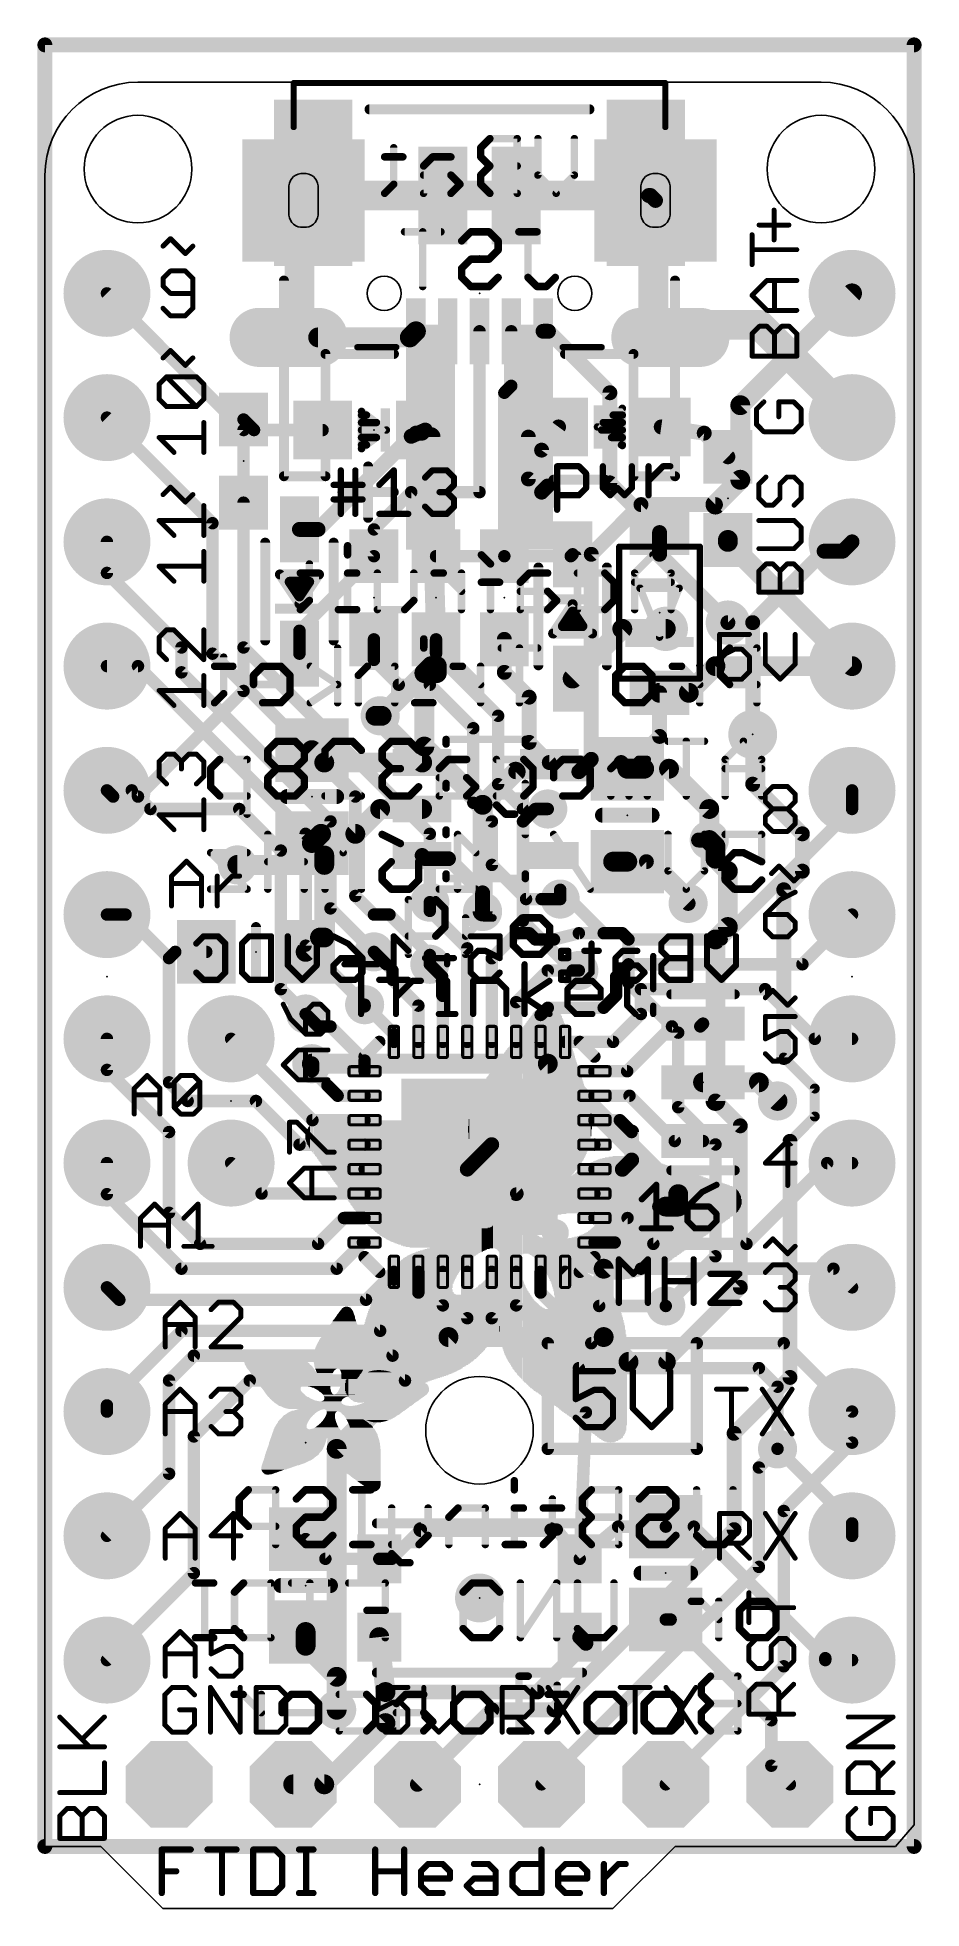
# Model space of a CAD drawing. Extents: x -9 to 9, y -1.3 to 37.
import ezdxf

# ---------------------------------------------------------------- set-up
doc = ezdxf.new("R2010")
doc.units = 0
for name, color, linetype in [('1', 12, 'CONTINUOUS'), ('16', 132, 'CONTINUOUS'), ('17', 110, 'CONTINUOUS'), ('18', 110, 'CONTINUOUS'), ('20', 53, 'CONTINUOUS'), ('21', 40, 'CONTINUOUS'), ('22', 6, 'CONTINUOUS'), ('23', 53, 'CONTINUOUS'), ('24', 53, 'CONTINUOUS')]:
    doc.layers.add(name, color=color, linetype=linetype)

# ---------------------------------------------------------------- blocks, each defined once
blk = doc.blocks.new('RECT')
blk.add_solid([(-0.5, -0.5), (0.5, -0.5), (-0.5, 0.5), (0.5, 0.5)])
blk = doc.blocks.new('OFFSETP100')
at = {"const_width": 1}
blk.add_lwpolyline([(0, 0), (1, 0)], dxfattribs=at)
at = {"const_width": 0.5}
for points in [[(0, 0.25, 1), (0, -0.25)], [(1, -0.25, 1), (1, 0.25)]]:
    blk.add_lwpolyline(points, format="xyb", dxfattribs=at)
blk = doc.blocks.new('SQUAREP')
blk.add_solid([(-0.5, -0.5), (0.5, -0.5), (-0.5, 0.5), (0.5, 0.5)])
blk = doc.blocks.new('OCTAGONP')
at = {"const_width": 0.5}
blk.add_lwpolyline([(-0.25, -0.1036), (-0.25, 0.1036), (-0.1036, 0.25), (0.1036, 0.25), (0.25, 0.1036), (0.25, -0.1036), (0.1036, -0.25), (-0.1036, -0.25), (-0.25, -0.1036), (-0.25, 0.1036)], dxfattribs=at)
blk = doc.blocks.new('RECT112000X40000R50')
at = {"const_width": 0.0625}
blk.add_lwpolyline([(0.3188, -0.0625), (0.3188, 0.0625, 0.4142), (0.2875, 0.0938), (-0.2875, 0.0938, 0.4142), (-0.3188, 0.0625), (-0.3188, -0.0625, 0.4142), (-0.2875, -0.0938), (0.2875, -0.0938, 0.4142)], format="xyb", close=True, dxfattribs=at)
blk.add_solid([(-0.3031, -0.0781), (0.3031, -0.0781), (-0.3031, 0.0781), (0.3031, 0.0781)])
blk = doc.blocks.new('RECT40000X112000R50')
at = {"const_width": 0.0625}
blk.add_lwpolyline([(0.0938, -0.2875), (0.0938, 0.2875, 0.4142), (0.0625, 0.3188), (-0.0625, 0.3188, 0.4142), (-0.0938, 0.2875), (-0.0938, -0.2875, 0.4142), (-0.0625, -0.3188), (0.0625, -0.3188, 0.4142)], format="xyb", close=True, dxfattribs=at)
blk.add_solid([(-0.0781, -0.3031), (0.0781, -0.3031), (-0.0781, 0.3031), (0.0781, 0.3031)])
blk = doc.blocks.new('ROUNDP')
at = {"const_width": 0.5}
blk.add_lwpolyline([(0, -0.25, 1), (0, 0.25, 1), (0, -0.25)], format="xyb", dxfattribs=at)
blk = doc.blocks.new('PIE')
at = {"const_width": 0.5}
blk.add_lwpolyline([(0, -0.25, 1), (0, 0.25, 1), (0, -0.25)], format="xyb", dxfattribs=at)
blk = doc.blocks.new('ROUNDV')
at = {"const_width": 0.5}
blk.add_lwpolyline([(0, -0.25, 1), (0, 0.25, 1), (0, -0.25)], format="xyb", dxfattribs=at)

msp = doc.modelspace()

# ---------------------------------------------------------------- linework, layer by layer
at = {"layer": '1'}
for points, const_width in [([(-3.5, 33.75), (-3.6, 33.65)], 0.6096), ([(-0.75, 33.75), (-3.5, 33.75)], 0.6096), ([(-0.75, 33.75), (0.75, 33.75)], 0.6096), ([(0.75, 33.75), (3.461, 33.75)], 0.6096), ([(3.461, 33.75), (3.556, 33.655)], 0.6096), ([(-3.683, 31.233), (-3.683, 33.528)], 0.6096), ([(3.556, 31.106), (3.556, 33.528)], 0.6096), ([(3.461, 33.75), (3.5, 33.75)], 0.3048), ([(3.5, 33.75), (3.6, 33.65)], 0.3048), ([(-3.3, 30.85), (-3.683, 31.233)], 0.6096), ([(3.3, 30.85), (3.556, 31.106)], 0.6096), ([(3.556, 31.106), (5.724, 31.106)], 0.6096), ([(5.724, 31.106), (7.62, 29.21)], 0.6096), ([(-1.425, 30.85), (-3.3, 30.85)], 0.4064), ([(-1.3, 30.975), (-1.425, 30.85)], 0.4064), ([(-1.3, 30.975), (-1.3, 28.893)], 0.3048), ([(0, 30.975), (0, 27.686)], 0.254), ([(0.65, 30.975), (0.65, 29.86)], 0.254), ([(1.3, 30.975), (1.41, 30.975)], 0.3048), ([(1.41, 30.975), (2.667, 29.718)], 0.3048), ([(0.65, 29.86), (0.508, 29.718)], 0.254), ([(0.508, 29.718), (0.508, 26.377)], 0.254), ([(2.667, 29.718), (2.667, 27.8757)], 0.3048), ([(-4.611, 28.956), (-4.826, 29.171)], 0.254), ([(-3.209, 28.956), (-4.611, 28.956)], 0.254), ([(-1.397, 28.829), (-1.109, 28.956)], 0.3048), ([(-1.173, 28.893), (-1.109, 28.956)], 0.3048), ([(1.617, 29.0195), (1.27, 28.5455)], 0.3048), ([(4.5965, 28.8925), (3.717, 29.0195)], 0.3048), ([(-1.397, 28.829), (-3.302, 26.924)], 0.3048), ([(-1.3, 28.893), (-1.173, 28.893)], 0.3048), ([(1.27, 28.5455), (1.27, 27.686)], 0.3048), ([(5.08, 28.409), (4.5965, 28.8925)], 0.3048), ([(2.667, 27.8757), (3.683, 26.8597)], 0.3048), ([(-4.826, 27.471), (-4.826, 23.622)], 0.254), ([(-1.397, 27.686), (-2.159, 26.924)], 0.254), ([(0, 27.686), (-1.397, 27.686)], 0.254), ([(-3.302, 26.924), (-3.683, 26.924)], 0.3048), ([(-2.159, 26.924), (-2.159, 26.377)], 0.254), ([(3.683, 26.8597), (3.683, 26.416)], 0.3048), ([(5.08, 26.709), (5.08, 26.67)], 0.4064), ([(5.08, 26.67), (7.62, 24.13)], 0.4064), ([(-3.683, 24.853), (-2.159, 26.377)], 0.254), ([(-0.889, 26.377), (0.508, 26.377)], 0.254), ([(0.508, 26.377), (1.866, 26.377)], 0.254), ([(1.866, 26.377), (1.905, 26.416)], 0.254), ([(3.683, 26.416), (5.08, 25.019)], 0.3048), ([(-3.683, 24.384), (-3.683, 24.853)], 0.254), ([(1.905, 23.876), (2.921, 24.892)], 0.4064), ([(2.921, 24.892), (3.81, 24.892)], 0.4064), ([(-2.159, 24.257), (-2.159, 24.677)], 0.254), ([(-0.889, 24.677), (-0.889, 24.384)], 0.254), ([(-0.889, 24.384), (0.381, 23.114)], 0.254), ([(0.508, 24.677), (0.508, 24.003)], 0.3048), ([(-1.651, 23.749), (-2.159, 24.257)], 0.254), ([(0.508, 24.003), (1.016, 23.495)], 0.3048), ([(4.2807, 23.5847), (4.826, 24.13)], 0.4064), ([(4.826, 24.13), (7.62, 24.13)], 0.4064), ([(-4.826, 23.622), (-6.985, 21.463)], 0.254), ([(-1.016, 23.749), (-1.651, 23.749)], 0.254), ([(-0.127, 22.86), (-1.016, 23.749)], 0.254), ([(3.683, 23.5847), (4.2807, 23.5847)], 0.4064), ([(3.683, 22.6924), (3.683, 23.5847)], 0.3048), ([(1.016, 23.495), (1.016, 22.57)], 0.3048), ([(-1.173, 22.159), (-2.128, 23.114)], 0.4064), ([(-2.032, 23.114), (-2.128, 23.114)], 0.4064), ([(-0.127, 22.86), (-0.127, 21.336)], 0.254), ([(0.381, 23.114), (0.381, 21.717)], 0.254), ([(-3.429, 22.413), (-3.175, 22.159)], 0.4064), ([(1.016, 22.57), (1.427, 22.159)], 0.3048), ([(3.683, 22.6924), (3.0226, 22.032)], 0.3048), ([(-3.175, 22.159), (-1.173, 22.159)], 0.4064), ([(1.427, 22.159), (2.8956, 22.159)], 0.3048), ([(2.8956, 22.159), (3.0226, 22.032)], 0.3048), ([(3.0226, 22.032), (3.368, 22.032)], 0.4064), ([(3.876, 22.032), (3.0226, 22.032)], 0.4064), ([(3.876, 22.032), (4.699, 21.209)], 0.4064), ([(0.381, 21.717), (0.889, 21.209)], 0.254), ([(-7.493, 21.463), (-7.62, 21.59)], 0.254), ([(-6.985, 21.463), (-7.493, 21.463)], 0.254), ([(-0.127, 21.336), (0.254, 20.955)], 0.254), ([(7.62, 21.59), (7.62, 21.209)], 0.254), ([(-2.032, 21.209), (-2.54, 20.701)], 0.4064), ([(-1.173, 21.209), (-2.032, 21.209)], 0.4064), ([(0.254, 20.955), (0.254, 20.066)], 0.254), ([(0.889, 21.209), (1.397, 21.209)], 0.254), ([(4.699, 21.209), (4.699, 20.574)], 0.4064), ([(7.62, 21.209), (4.953, 18.542)], 0.254), ([(-3.241, 20.701), (-3.429, 20.513)], 0.4064), ([(-3.175, 20.259), (-3.429, 20.513)], 0.4064), ([(-2.54, 20.701), (-3.241, 20.701)], 0.4064), ([(4.699, 20.574), (4.4806, 20.574)], 0.3048), ([(-3.175, 20.066), (-3.175, 20.259)], 0.4064), ([(-1.107, 20.193), (-1.173, 20.259)], 0.3048), ([(-0.635, 20.193), (-1.107, 20.193)], 0.3048), ([(0.0635, 19.4945), (-0.635, 20.193)], 0.3048), ([(3.0226, 20.132), (2.733, 20.132)], 0.4064), ([(2.733, 20.132), (3.4138, 20.132)], 0.3048), ([(3.4138, 20.132), (4.2672, 19.2786)], 0.3048), ([(-4.953, 20.066), (-3.175, 20.066)], 0.4064), ([(-3.175, 20.066), (-3.175, 18.581)], 0.4064), ([(0.254, 20.066), (0.9525, 19.3675)], 0.254), ([(0.0635, 19.1135), (0.0635, 19.4945)], 0.3048), ([(-7.239, 19.05), (-7.62, 19.05)], 0.254), ([(-6.35, 18.161), (-7.239, 19.05)], 0.254), ([(-1.016, 19.1262), (-1.016, 19.304)], 0.254), ([(-0.25, 18.3602), (-1.016, 19.1262)], 0.254), ([(0.9525, 19.3675), (1.651, 19.3675)], 0.254), ([(1.27, 19.3675), (1.651, 19.3675)], 0.254), ([(6.604, 18.034), (7.62, 19.05)], 0.254), ([(-3.263, 18.581), (-3.556, 18.288)], 0.4064), ([(-3.175, 18.581), (-3.263, 18.581)], 0.4064), ([(0.762, 18.669), (0.25, 18.157)], 0.254), ([(1.016, 18.669), (0.762, 18.669)], 0.254), ([(1.143, 18.542), (1.016, 18.669)], 0.254), ([(2.032, 18.669), (1.524, 18.542)], 0.254), ([(2.921, 18.669), (2.032, 18.669)], 0.254), ([(3.048, 18.542), (2.921, 18.669)], 0.254), ([(-6.223, 18.288), (-6.35, 18.161)], 0.254), ([(-5.588, 18.288), (-6.223, 18.288)], 0.254), ([(-1.905, 18.034), (-2.159, 18.288)], 0.254), ([(-1.778, 17.907), (-2.159, 18.288)], 0.254), ([(-0.25, 16.447), (-0.25, 18.3602)], 0.254), ([(1.524, 18.542), (1.143, 18.542)], 0.254), ([(4.953, 18.542), (3.048, 18.542)], 0.254), ([(-6.35, 15.621), (-6.35, 18.161)], 0.254), ([(-1.778, 17.7165), (-1.778, 17.907)], 0.254), ([(-0.762, 17.78), (-1.016, 18.034)], 0.254), ([(0.25, 18.157), (0.25, 16.447)], 0.254), ([(0.75, 17.26), (1.397, 17.907)], 0.254), ([(1.397, 17.907), (2.032, 17.907)], 0.254), ([(2.794, 17.78), (3.048, 18.034)], 0.254), ([(3.048, 18.034), (6.604, 18.034)], 0.254), ([(-1.25, 17.1885), (-1.778, 17.7165)], 0.254), ([(-0.762, 17.399), (-0.762, 17.78)], 0.254), ([(2.794, 17.399), (2.794, 17.78)], 0.254), ([(3.302, 17.018), (3.302, 17.526)], 0.254), ([(3.302, 17.526), (5.842, 17.526)], 0.254), ([(5.842, 17.526), (6.858, 16.51)], 0.254), ([(-2.3495, 17.1735), (-2.3495, 17.2085)], 0.254), ([(-1.75, 16.609), (-2.3495, 17.2085)], 0.254), ([(-1.25, 16.447), (-1.25, 17.1885)], 0.254), ([(-0.75, 17.387), (-0.762, 17.399)], 0.254), ([(-0.75, 16.447), (-0.75, 17.387)], 0.254), ([(0.75, 16.447), (0.75, 17.26)], 0.254), ([(1.25, 16.998), (1.397, 17.145)], 0.254), ([(1.397, 17.145), (2.54, 17.145)], 0.254), ([(2.54, 17.145), (2.794, 17.399)], 0.254), ([(-3.302, 16.764), (-3.556, 17.018)], 0.254), ([(-3.048, 16.764), (-3.302, 16.764)], 0.254), ([(-2.35, 16.066), (-3.048, 16.764)], 0.254), ([(1.25, 16.447), (1.25, 16.998)], 0.254), ([(2.731, 16.447), (3.302, 17.018)], 0.254), ([(3.02, 15.847), (3.937, 16.764)], 0.254), ([(3.937, 16.764), (4.515, 16.764)], 0.254), ([(4.515, 16.764), (4.572, 16.821)], 0.254), ([(-7.62, 15.875), (-7.62, 16.51)], 0.254), ([(-5.08, 16.51), (-3.417, 14.847)], 0.254), ([(-1.75, 16.447), (-1.75, 16.609)], 0.254), ([(1.75, 16.447), (2.731, 16.447)], 0.254), ([(6.858, 16.51), (7.62, 16.51)], 0.254), ([(-3.429, 15.875), (-3.429, 16.002)], 0.3048), ([(-2.35, 15.847), (-2.35, 16.066)], 0.254), ([(-6.35, 14.605), (-7.62, 15.875)], 0.254), ([(-5.969, 15.24), (-6.35, 15.621)], 0.254), ([(-3.1115, 15.5575), (-3.429, 15.875)], 0.254), ([(-2.901, 15.347), (-3.1115, 15.5575)], 0.254), ([(2.35, 15.847), (3.02, 15.847)], 0.254), ([(4.572, 15.621), (5.715, 15.621)], 0.4064), ([(5.715, 15.621), (6.096, 15.24)], 0.4064), ([(-4.572, 15.24), (-5.969, 15.24)], 0.254), ([(-3.679, 14.347), (-4.572, 15.24)], 0.254), ([(-2.35, 15.347), (-2.901, 15.347)], 0.254), ([(2.35, 15.347), (3.068, 15.347)], 0.254), ([(3.068, 15.347), (3.994, 14.421)], 0.254), ([(-3.417, 14.847), (-2.35, 14.847)], 0.254), ([(2.35, 14.847), (2.8695, 14.847)], 0.254), ([(2.8695, 14.847), (3.1115, 14.605)], 0.254), ([(-6.35, 12.954), (-6.35, 14.605)], 0.254), ([(3.1115, 14.605), (3.1115, 14.0335)], 0.3048), ([(3.994, 14.421), (4.572, 14.421)], 0.254), ([(-2.35, 14.347), (-3.679, 14.347)], 0.254), ([(-0.25, 13.847), (0, 14.097)], 0.3048), ([(0.25, 14.347), (0, 14.097)], 0.3048), ([(0.75, 13.347), (0, 14.097)], 0.3048), ([(2.35, 14.347), (0.25, 14.347)], 0.254), ([(3.1115, 14.0335), (2.921, 13.843)], 0.3048), ([(-7.62, 13.335), (-7.62, 13.97)], 0.254), ([(-4.457, 13.347), (-5.08, 13.97)], 0.254), ([(-2.35, 13.847), (-0.25, 13.847)], 0.254), ([(2.35, 13.847), (2.917, 13.847)], 0.254), ([(2.921, 13.843), (3.683, 13.081)], 0.3048), ([(2.917, 13.847), (2.921, 13.843)], 0.254), ([(5.461, 12.319), (7.112, 13.97)], 0.254), ([(7.112, 13.97), (7.62, 13.97)], 0.254), ([(-7.62, 13.335), (-6.096, 11.811)], 0.254), ([(-2.35, 13.347), (-4.457, 13.347)], 0.254), ([(2.35, 13.347), (0.75, 13.347)], 0.254), ([(-6.35, 12.954), (-5.715, 12.319)], 0.254), ([(3.683, 13.081), (4.064, 13.081)], 0.3048), ([(-3.302, 12.319), (-2.774, 12.847)], 0.254), ([(-2.774, 12.847), (-2.35, 12.847)], 0.254), ([(2.35, 12.847), (3.028, 12.847)], 0.254), ([(3.028, 12.847), (3.556, 12.319)], 0.254), ([(-5.715, 12.319), (-3.302, 12.319)], 0.254), ([(-2.921, 11.811), (-2.385, 12.347)], 0.254), ([(-2.385, 12.347), (-2.35, 12.347)], 0.254), ([(2.35, 12.347), (2.766, 12.347)], 0.254), ([(2.766, 12.347), (3.302, 11.811)], 0.254), ([(3.556, 12.319), (5.461, 12.319)], 0.254), ([(-6.096, 11.811), (-2.921, 11.811)], 0.254), ([(-1.75, 11.747), (-2.321, 11.176)], 0.254), ([(-1.75, 11.585), (-1.75, 11.747)], 0.254), ([(-1.25, 11.747), (-1.25, 11.323)], 0.254), ([(-0.75, 11.747), (-0.75, 11.061)], 0.254), ([(-0.25, 10.799), (-0.25, 11.747)], 0.254), ([(0.25, 11.747), (0.25, 10.799)], 0.254), ([(0.75, 11.747), (0.75, 11.061)], 0.254), ([(1.25, 11.747), (1.25, 11.323)], 0.254), ([(2.448, 11.049), (1.75, 11.747)], 0.254), ([(3.302, 11.811), (7.239, 11.811)], 0.254), ([(7.239, 11.811), (7.62, 11.43)], 0.254), ([(-7.366, 11.176), (-7.62, 11.43)], 0.254), ([(-2.321, 11.176), (-7.366, 11.176)], 0.254), ([(-1.25, 11.323), (-2.032, 10.541)], 0.254), ([(-0.75, 11.061), (-1.778, 10.033)], 0.254), ([(0.75, 11.061), (2.032, 9.779)], 0.254), ([(1.25, 11.323), (2.286, 10.287)], 0.254), ([(2.448, 11.049), (3.81, 11.049)], 0.254), ([(-0.25, 10.799), (-1.524, 9.525)], 0.254), ([(0.25, 10.799), (2.177, 8.872)], 0.254), ([(-6.096, 10.541), (-7.62, 9.017)], 0.254), ([(-2.032, 10.541), (-6.096, 10.541)], 0.254), ([(2.286, 10.287), (6.223, 10.287)], 0.254), ([(6.223, 10.287), (7.62, 8.89)], 0.254), ([(-5.842, 10.033), (-6.35, 9.525)], 0.254), ([(-1.778, 10.033), (-5.842, 10.033)], 0.254), ([(-6.35, 9.525), (-6.35, 7.62)], 0.254), ([(-4.699, 9.525), (-5.842, 8.382)], 0.254), ([(-1.524, 9.525), (-4.699, 9.525)], 0.254), ([(2.032, 9.779), (5.715, 9.779)], 0.254), ([(5.715, 9.779), (6.096, 9.398)], 0.254), ([(6.096, 9.398), (6.096, 8.128)], 0.254), ([(-7.62, 9.017), (-7.62, 8.89)], 0.254), ([(2.177, 8.872), (2.05, 5.88)], 0.254), ([(-5.842, 8.382), (-5.842, 5.588)], 0.254), ([(6.096, 8.128), (7.62, 6.604)], 0.254), ([(-6.35, 7.62), (-7.62, 6.35)], 0.254), ([(-1.199, 6.477), (-1.796, 5.88)], 0.254), ([(-1.199, 6.477), (1.453, 6.477)], 0.3048), ([(1.453, 6.477), (1.58, 6.477)], 0.254), ([(1.58, 6.477), (2.05, 5.88)], 0.254), ([(2.05, 5.88), (2.835, 6.538)], 0.254), ([(2.835, 6.538), (3.81, 6.538)], 0.254), ([(3.81, 6.538), (4.384, 6.538)], 0.254), ([(4.384, 6.538), (7.073, 3.849)], 0.254), ([(7.62, 6.604), (7.62, 6.35)], 0.254), ([(-3.556, 6.284), (-3.152, 5.88)], 0.254), ([(-3.152, 5.88), (-2.05, 5.88)], 0.254), ([(-1.796, 5.88), (-2.05, 5.88)], 0.254), ([(-5.842, 5.588), (-7.62, 3.81)], 0.254), ([(3.91, 4.638), (3.81, 4.638)], 0.254), ([(5.969, 2.579), (3.91, 4.638)], 0.254), ([(-3.556, 4.103), (-3.556, 4.384)], 0.4064), ([(-2.921, 3.468), (-3.556, 4.103)], 0.4064), ([(-2.05, 4.28), (-1.923, 3.157)], 0.4064), ([(1.181, 3.157), (2.177, 4.153)], 0.3048), ([(2.177, 4.153), (2.05, 4.28)], 0.3048), ([(7.073, 3.849), (7.073, 3.81)], 0.254), ([(7.073, 3.81), (7.62, 3.81)], 0.254), ([(-2.921, 3.468), (-2.921, 2.794)], 0.4064), ([(-1.923, 2.522), (-1.923, 3.157)], 0.4064), ([(1.181, 3.157), (-1.923, 3.157)], 0.3048), ([(-3.175, 1.27), (-1.923, 2.522)], 0.4064), ([(5.969, 2.579), (5.969, 1.651)], 0.254), ([(5.969, 1.651), (6.35, 1.27)], 0.254), ([(-3.81, 1.27), (-3.175, 1.27)], 0.4064)]:
    msp.add_lwpolyline(points, dxfattribs=dict(at, const_width=const_width))
for points, const_width in [([(-3.5, 33.9024, 1), (-3.5, 33.5976)], 0.3048), ([(-3.3922, 33.6422, 1), (-3.6078, 33.8578)], 0.3048), ([(-0.75, 33.9024, 1), (-0.75, 33.5976)], 0.3048), ([(-0.75, 33.5976, 1), (-0.75, 33.9024)], 0.3048), ([(0.75, 33.9024, 1), (0.75, 33.5976)], 0.3048), ([(0.75, 33.5976, 1), (0.75, 33.9024)], 0.3048), ([(3.5688, 33.8578, 1), (3.3532, 33.6422)], 0.3048), ([(3.461, 33.5976, 1), (3.461, 33.9024)], 0.3048), ([(-3.5306, 33.528, 1), (-3.8354, 33.528)], 0.3048), ([(-3.7078, 33.7578, 1), (-3.4922, 33.5422)], 0.3048), ([(3.7084, 33.528, 1), (3.4036, 33.528)], 0.3048), ([(3.4482, 33.5472, 1), (3.6638, 33.7628)], 0.3048), ([(3.461, 33.8262, 1), (3.461, 33.6738)], 0.1524), ([(3.5539, 33.8039, 1), (3.4461, 33.6961)], 0.1524), ([(3.5, 33.6738, 1), (3.5, 33.8262)], 0.1524), ([(3.5461, 33.5961, 1), (3.6539, 33.7039)], 0.1524), ([(-3.5752, 31.3408, 1), (-3.7908, 31.1252)], 0.3048), ([(-3.8354, 31.233, 1), (-3.5306, 31.233)], 0.3048), ([(3.556, 31.2584, 1), (3.556, 30.9536)], 0.3048), ([(3.6638, 30.9982, 1), (3.4482, 31.2138)], 0.3048), ([(5.8318, 31.2138, 1), (5.6162, 30.9982)], 0.3048), ([(5.724, 30.9536, 1), (5.724, 31.2584)], 0.3048), ([(-3.4078, 30.7422, 1), (-3.1922, 30.9578)], 0.3048), ([(-3.3, 30.9516, 1), (-3.3, 30.7484)], 0.2032), ([(-1.4968, 30.9218, 1), (-1.3532, 30.7782)], 0.2032), ([(-1.425, 30.7484, 1), (-1.425, 30.9516)], 0.2032), ([(-1.2282, 30.9032, 1), (-1.3718, 31.0468)], 0.2032), ([(-1.2238, 30.975, 1), (-1.3762, 30.975)], 0.1524), ([(0.0635, 30.975, 1), (-0.0635, 30.975)], 0.127), ([(0.7135, 30.975, 1), (0.5865, 30.975)], 0.127), ([(1.3, 31.0512, 1), (1.3, 30.8988)], 0.1524), ([(1.4639, 31.0289, 1), (1.3561, 30.9211)], 0.1524), ([(1.41, 30.8988, 1), (1.41, 31.0512)], 0.1524), ([(3.1922, 30.9578, 1), (3.4078, 30.7422)], 0.3048), ([(3.4036, 31.106, 1), (3.7084, 31.106)], 0.3048), ([(0.5715, 29.718, 1), (0.4445, 29.718)], 0.127), ([(0.5865, 29.86, 1), (0.7135, 29.86)], 0.127), ([(0.6949, 29.8151, 1), (0.6051, 29.9049)], 0.127), ([(2.7432, 29.718, 1), (2.5908, 29.718)], 0.1524), ([(2.6131, 29.6641, 1), (2.7209, 29.7719)], 0.1524), ([(0.4631, 29.7629, 1), (0.5529, 29.6731)], 0.127), ([(7.5122, 29.1022, 1), (7.7278, 29.3178)], 0.3048), ([(-4.7811, 29.2159, 1), (-4.8709, 29.1261)], 0.127), ([(-4.611, 29.0195, 1), (-4.611, 28.8925)], 0.127), ([(-3.209, 28.8925, 1), (-3.209, 29.0195)], 0.127), ([(-1.0555, 28.9017, 1), (-1.1625, 29.0103)], 0.1524), ([(-1.0783, 28.8863, 1), (-1.1397, 29.0257)], 0.1524), ([(1.6785, 28.9745, 1), (1.5555, 29.0645)], 0.1524), ([(3.7279, 29.0949, 1), (3.7061, 28.9441)], 0.1524), ([(-4.6559, 28.9111, 1), (-4.5661, 29.0009)], 0.127), ([(-1.4277, 28.8987, 1), (-1.3663, 28.7593)], 0.1524), ([(-1.3431, 28.7751, 1), (-1.4509, 28.8829)], 0.1524), ([(-1.3, 28.9692, 1), (-1.3, 28.8168)], 0.1524), ([(-1.3762, 28.893, 1), (-1.2238, 28.893)], 0.1524), ([(-1.2265, 28.9473, 1), (-1.1195, 28.8387)], 0.1524), ([(-1.173, 28.8168, 1), (-1.173, 28.9692)], 0.1524), ([(1.3462, 28.5455, 1), (1.1938, 28.5455)], 0.1524), ([(4.6504, 28.9464, 1), (4.5426, 28.8386)], 0.1524), ([(4.5856, 28.8171, 1), (4.6074, 28.9679)], 0.1524), ([(1.2085, 28.5905, 1), (1.3315, 28.5005)], 0.1524), ([(5.0261, 28.3551, 1), (5.1339, 28.4629)], 0.1524), ([(2.7209, 27.9296, 1), (2.6131, 27.8218)], 0.1524), ([(2.5908, 27.8757, 1), (2.7432, 27.8757)], 0.1524), ([(-4.7625, 27.471, 1), (-4.8895, 27.471)], 0.127), ([(-1.397, 27.7495, 1), (-1.397, 27.6225)], 0.127), ([(-1.3521, 27.6411, 1), (-1.4419, 27.7309)], 0.127), ([(-0.0635, 27.686, 1), (0.0635, 27.686)], 0.127), ([(0, 27.6225, 1), (0, 27.7495)], 0.127), ([(1.1938, 27.686, 1), (1.3462, 27.686)], 0.1524), ([(-3.683, 27.0002, 1), (-3.683, 26.8478)], 0.1524), ([(-3.3559, 26.9779, 1), (-3.2481, 26.8701)], 0.1524), ([(-3.302, 26.8478, 1), (-3.302, 27.0002)], 0.1524), ([(-2.0955, 26.924, 1), (-2.2225, 26.924)], 0.127), ([(-2.2039, 26.9689, 1), (-2.1141, 26.8791)], 0.127), ([(3.7592, 26.8597, 1), (3.6068, 26.8597)], 0.1524), ([(3.6291, 26.8058, 1), (3.7369, 26.9136)], 0.1524), ([(5.1816, 26.709, 1), (4.9784, 26.709)], 0.2032), ([(5.1518, 26.7418, 1), (5.0082, 26.5982)], 0.2032), ([(-2.2225, 26.377, 1), (-2.0955, 26.377)], 0.127), ([(-2.1141, 26.3321, 1), (-2.2039, 26.4219)], 0.127), ([(-0.889, 26.4405, 1), (-0.889, 26.3135)], 0.127), ([(0.508, 26.4405, 1), (0.508, 26.3135)], 0.127), ([(0.4445, 26.377, 1), (0.5715, 26.377)], 0.127), ([(0.508, 26.3135, 1), (0.508, 26.4405)], 0.127), ([(1.8211, 26.4219, 1), (1.9109, 26.3321)], 0.127), ([(1.9499, 26.3711, 1), (1.8601, 26.4609)], 0.127), ([(1.866, 26.3135, 1), (1.866, 26.4405)], 0.127), ([(3.7369, 26.4699, 1), (3.6291, 26.3621)], 0.1524), ([(3.6068, 26.416, 1), (3.7592, 26.416)], 0.1524), ([(4.9784, 26.67, 1), (5.1816, 26.67)], 0.2032), ([(-3.6195, 24.853, 1), (-3.7465, 24.853)], 0.127), ([(-3.7279, 24.8979, 1), (-3.6381, 24.8081)], 0.127), ([(2.921, 24.9936, 1), (2.921, 24.7904)], 0.2032), ([(2.9928, 24.8202, 1), (2.8492, 24.9638)], 0.2032), ([(3.81, 24.7904, 1), (3.81, 24.9936)], 0.2032), ([(5.0261, 24.9651, 1), (5.1339, 25.0729)], 0.1524), ([(-2.0955, 24.677, 1), (-2.2225, 24.677)], 0.127), ([(-0.8255, 24.677, 1), (-0.9525, 24.677)], 0.127), ([(-0.8441, 24.4289, 1), (-0.9339, 24.3391)], 0.127), ([(0.5842, 24.677, 1), (0.4318, 24.677)], 0.1524), ([(-3.7465, 24.384, 1), (-3.6195, 24.384)], 0.127), ([(-2.1141, 24.3019, 1), (-2.2039, 24.2121)], 0.127), ([(-2.2225, 24.257, 1), (-2.0955, 24.257)], 0.127), ([(-0.9525, 24.384, 1), (-0.8255, 24.384)], 0.127), ([(0.5619, 24.0569, 1), (0.4541, 23.9491)], 0.1524), ([(4.826, 24.2316, 1), (4.826, 24.0284)], 0.2032), ([(4.8978, 24.0582, 1), (4.7542, 24.2018)], 0.2032), ([(7.5482, 24.0582, 1), (7.6918, 24.2018)], 0.2032), ([(7.62, 24.0284, 1), (7.62, 24.2316)], 0.2032), ([(-4.7811, 23.5771, 1), (-4.8709, 23.6669)], 0.127), ([(-1.651, 23.8125, 1), (-1.651, 23.6855)], 0.127), ([(-1.6959, 23.7041, 1), (-1.6061, 23.7939)], 0.127), ([(-0.9711, 23.7939, 1), (-1.0609, 23.7041)], 0.127), ([(-1.016, 23.6855, 1), (-1.016, 23.8125)], 0.127), ([(0.4318, 24.003, 1), (0.5842, 24.003)], 0.1524), ([(1.8332, 23.9478, 1), (1.9768, 23.8042)], 0.2032), ([(3.683, 23.6863, 1), (3.683, 23.4831)], 0.2032), ([(3.7592, 23.5847, 1), (3.6068, 23.5847)], 0.1524), ([(4.2089, 23.6565, 1), (4.3525, 23.5129)], 0.2032), ([(4.2807, 23.4831, 1), (4.2807, 23.6863)], 0.2032), ([(-4.8895, 23.622, 1), (-4.7625, 23.622)], 0.127), ([(1.0922, 23.495, 1), (0.9398, 23.495)], 0.1524), ([(0.9621, 23.4411, 1), (1.0699, 23.5489)], 0.1524), ([(-2.128, 23.2156, 1), (-2.128, 23.0124)], 0.2032), ([(-2.0562, 23.1858, 1), (-2.1998, 23.0422)], 0.2032), ([(-2.032, 23.0124, 1), (-2.032, 23.2156)], 0.2032), ([(-0.0635, 22.86, 1), (-0.1905, 22.86)], 0.127), ([(-0.1719, 22.8151, 1), (-0.0821, 22.9049)], 0.127), ([(0.4445, 23.114, 1), (0.3175, 23.114)], 0.127), ([(0.3361, 23.0691, 1), (0.4259, 23.1589)], 0.127), ([(-3.3572, 22.4848, 1), (-3.5008, 22.3412)], 0.2032), ([(1.0699, 22.6239, 1), (0.9621, 22.5161)], 0.1524), ([(0.9398, 22.57, 1), (1.0922, 22.57)], 0.1524), ([(3.6068, 22.6924, 1), (3.7592, 22.6924)], 0.1524), ([(3.7369, 22.6385, 1), (3.6291, 22.7463)], 0.1524), ([(-3.175, 22.2606, 1), (-3.175, 22.0574)], 0.2032), ([(-3.2468, 22.0872, 1), (-3.1032, 22.2308)], 0.2032), ([(-1.2448, 22.0872, 1), (-1.1012, 22.2308)], 0.2032), ([(-1.173, 22.0574, 1), (-1.173, 22.2606)], 0.2032), ([(1.427, 22.2352, 1), (1.427, 22.0828)], 0.1524), ([(1.3731, 22.1051, 1), (1.4809, 22.2129)], 0.1524), ([(2.9495, 22.2129, 1), (2.8417, 22.1051)], 0.1524), ([(2.8956, 22.0828, 1), (2.8956, 22.2352)], 0.1524), ([(3.0226, 22.1336, 1), (3.0226, 21.9304)], 0.2032), ([(3.0226, 22.1336, 1), (3.0226, 21.9304)], 0.2032), ([(3.368, 21.9304, 1), (3.368, 22.1336)], 0.2032), ([(3.9478, 22.1038, 1), (3.8042, 21.9602)], 0.2032), ([(3.876, 21.9304, 1), (3.876, 22.1336)], 0.2032), ([(0.4259, 21.7619, 1), (0.3361, 21.6721)], 0.127), ([(2.9687, 22.0859, 1), (3.0765, 21.9781)], 0.1524), ([(2.9687, 21.9781, 1), (3.0765, 22.0859)], 0.1524), ([(-7.5751, 21.6349, 1), (-7.6649, 21.5451)], 0.127), ([(-7.493, 21.5265, 1), (-7.493, 21.3995)], 0.127), ([(-7.5379, 21.4181, 1), (-7.4481, 21.5079)], 0.127), ([(-7.0299, 21.5079, 1), (-6.9401, 21.4181)], 0.127), ([(-6.985, 21.3995, 1), (-6.985, 21.5265)], 0.127), ([(-0.0821, 21.3809, 1), (-0.1719, 21.2911)], 0.127), ([(0.3175, 21.717, 1), (0.4445, 21.717)], 0.127), ([(7.6835, 21.59, 1), (7.5565, 21.59)], 0.127), ([(-2.032, 21.3106, 1), (-2.032, 21.1074)], 0.2032), ([(-1.9602, 21.1372, 1), (-2.1038, 21.2808)], 0.2032), ([(-1.173, 21.1074, 1), (-1.173, 21.3106)], 0.2032), ([(-0.1905, 21.336, 1), (-0.0635, 21.336)], 0.127), ([(0.3175, 20.955, 1), (0.1905, 20.955)], 0.127), ([(0.2091, 20.9101, 1), (0.2989, 20.9999)], 0.127), ([(0.889, 21.2725, 1), (0.889, 21.1455)], 0.127), ([(0.8441, 21.1641, 1), (0.9339, 21.2539)], 0.127), ([(1.397, 21.1455, 1), (1.397, 21.2725)], 0.127), ([(4.8006, 21.209, 1), (4.5974, 21.209)], 0.2032), ([(4.6272, 21.1372, 1), (4.7708, 21.2808)], 0.2032), ([(7.5565, 21.209, 1), (7.6835, 21.209)], 0.127), ([(7.6649, 21.1641, 1), (7.5751, 21.2539)], 0.127), ([(-3.3572, 20.5848, 1), (-3.5008, 20.4412)], 0.2032), ([(-3.5008, 20.5848, 1), (-3.3572, 20.4412)], 0.2032), ([(-3.241, 20.8026, 1), (-3.241, 20.5994)], 0.2032), ([(-3.1692, 20.6292, 1), (-3.3128, 20.7728)], 0.2032), ([(-2.6118, 20.7728, 1), (-2.4682, 20.6292)], 0.2032), ([(-2.54, 20.5994, 1), (-2.54, 20.8026)], 0.2032), ([(4.4806, 20.6502, 1), (4.4806, 20.4978)], 0.1524), ([(4.5974, 20.574, 1), (4.8006, 20.574)], 0.2032), ([(4.699, 20.4978, 1), (4.699, 20.6502)], 0.1524), ([(-3.0734, 20.259, 1), (-3.2766, 20.259)], 0.2032), ([(-3.2468, 20.1872, 1), (-3.1032, 20.3308)], 0.2032), ([(-1.1191, 20.3129, 1), (-1.2269, 20.2051)], 0.1524), ([(-1.107, 20.2692, 1), (-1.107, 20.1168)], 0.1524), ([(-1.1609, 20.1391, 1), (-1.0531, 20.2469)], 0.1524), ([(-0.5811, 20.2469, 1), (-0.6889, 20.1391)], 0.1524), ([(-0.635, 20.1168, 1), (-0.635, 20.2692)], 0.1524), ([(2.733, 20.2336, 1), (2.733, 20.0304)], 0.2032), ([(2.733, 20.2082, 1), (2.733, 20.0558)], 0.1524), ([(3.0226, 20.0304, 1), (3.0226, 20.2336)], 0.2032), ([(3.4677, 20.1859, 1), (3.3599, 20.0781)], 0.1524), ([(3.4138, 20.0558, 1), (3.4138, 20.2082)], 0.1524), ([(-4.953, 20.1676, 1), (-4.953, 19.9644)], 0.2032), ([(-3.0734, 20.066, 1), (-3.2766, 20.066)], 0.2032), ([(-3.2766, 20.066, 1), (-3.0734, 20.066)], 0.2032), ([(-3.175, 19.9644, 1), (-3.175, 20.1676)], 0.2032), ([(0.2989, 20.1109, 1), (0.2091, 20.0211)], 0.127), ([(0.1905, 20.066, 1), (0.3175, 20.066)], 0.127), ([(0.1397, 19.4945, 1), (-0.0127, 19.4945)], 0.1524), ([(0.0096, 19.4406, 1), (0.1174, 19.5484)], 0.1524), ([(-7.62, 19.1135, 1), (-7.62, 18.9865)], 0.127), ([(-7.1941, 19.0949, 1), (-7.2839, 19.0051)], 0.127), ([(-7.239, 18.9865, 1), (-7.239, 19.1135)], 0.127), ([(-0.9525, 19.304, 1), (-1.0795, 19.304)], 0.127), ([(-0.9711, 19.1711, 1), (-1.0609, 19.0813)], 0.127), ([(-1.0795, 19.1262, 1), (-0.9525, 19.1262)], 0.127), ([(-0.0127, 19.1135, 1), (0.1397, 19.1135)], 0.1524), ([(0.9525, 19.431, 1), (0.9525, 19.304)], 0.127), ([(0.9076, 19.3226, 1), (0.9974, 19.4124)], 0.127), ([(1.27, 19.431, 1), (1.27, 19.304)], 0.127), ([(1.651, 19.304, 1), (1.651, 19.431)], 0.127), ([(1.651, 19.304, 1), (1.651, 19.431)], 0.127), ([(4.2133, 19.2247, 1), (4.3211, 19.3325)], 0.1524), ([(7.6649, 19.0051, 1), (7.5751, 19.0949)], 0.127), ([(-3.263, 18.6826, 1), (-3.263, 18.4794)], 0.2032), ([(-3.1912, 18.5092, 1), (-3.3348, 18.6528)], 0.2032), ([(-3.175, 18.4794, 1), (-3.175, 18.6826)], 0.2032), ([(0.762, 18.7325, 1), (0.762, 18.6055)], 0.127), ([(0.8069, 18.6241, 1), (0.7171, 18.7139)], 0.127), ([(1.0609, 18.7139, 1), (0.9711, 18.6241)], 0.127), ([(1.016, 18.6055, 1), (1.016, 18.7325)], 0.127), ([(2.032, 18.7325, 1), (2.032, 18.6055)], 0.127), ([(2.0474, 18.6074, 1), (2.0166, 18.7306)], 0.127), ([(2.9659, 18.7139, 1), (2.8761, 18.6241)], 0.127), ([(2.921, 18.6055, 1), (2.921, 18.7325)], 0.127), ([(-6.223, 18.3515, 1), (-6.223, 18.2245)], 0.127), ([(-6.1781, 18.2431, 1), (-6.2679, 18.3329)], 0.127), ([(-5.588, 18.2245, 1), (-5.588, 18.3515)], 0.127), ([(-3.6278, 18.3598, 1), (-3.4842, 18.2162)], 0.2032), ([(-3.2766, 18.581, 1), (-3.0734, 18.581)], 0.2032), ([(-2.1141, 18.3329, 1), (-2.2039, 18.2431)], 0.127), ([(-2.1141, 18.3329, 1), (-2.2039, 18.2431)], 0.127), ([(-0.1865, 18.3602, 1), (-0.3135, 18.3602)], 0.127), ([(-0.2949, 18.3153, 1), (-0.2051, 18.4051)], 0.127), ([(1.143, 18.6055, 1), (1.143, 18.4785)], 0.127), ([(1.0981, 18.4971, 1), (1.1879, 18.5869)], 0.127), ([(1.5086, 18.6036, 1), (1.5394, 18.4804)], 0.127), ([(1.524, 18.4785, 1), (1.524, 18.6055)], 0.127), ([(3.048, 18.6055, 1), (3.048, 18.4785)], 0.127), ([(3.0031, 18.4971, 1), (3.0929, 18.5869)], 0.127), ([(4.9081, 18.5869, 1), (4.9979, 18.4971)], 0.127), ([(4.953, 18.4785, 1), (4.953, 18.6055)], 0.127), ([(-6.2865, 18.161, 1), (-6.4135, 18.161)], 0.127), ([(-6.3949, 18.2059, 1), (-6.3051, 18.1161)], 0.127), ([(-6.3949, 18.1161, 1), (-6.3051, 18.2059)], 0.127), ([(-1.9499, 17.9891, 1), (-1.8601, 18.0789)], 0.127), ([(-1.7145, 17.907, 1), (-1.8415, 17.907)], 0.127), ([(-1.8229, 17.8621, 1), (-1.7331, 17.9519)], 0.127), ([(-0.9711, 18.0789, 1), (-1.0609, 17.9891)], 0.127), ([(0.3135, 18.157, 1), (0.1865, 18.157)], 0.127), ([(0.2051, 18.2019, 1), (0.2949, 18.1121)], 0.127), ([(1.397, 17.9705, 1), (1.397, 17.8435)], 0.127), ([(1.4419, 17.8621, 1), (1.3521, 17.9519)], 0.127), ([(2.032, 17.8435, 1), (2.032, 17.9705)], 0.127), ([(3.048, 18.0975, 1), (3.048, 17.9705)], 0.127), ([(3.0929, 17.9891, 1), (3.0031, 18.0789)], 0.127), ([(6.5591, 18.0789, 1), (6.6489, 17.9891)], 0.127), ([(6.604, 17.9705, 1), (6.604, 18.0975)], 0.127), ([(-1.7331, 17.7614, 1), (-1.8229, 17.6716)], 0.127), ([(-1.8415, 17.7165, 1), (-1.7145, 17.7165)], 0.127), ([(-0.6985, 17.78, 1), (-0.8255, 17.78)], 0.127), ([(-0.8069, 17.7351, 1), (-0.7171, 17.8249)], 0.127), ([(2.8575, 17.78, 1), (2.7305, 17.78)], 0.127), ([(2.7491, 17.8249, 1), (2.8389, 17.7351)], 0.127), ([(3.3655, 17.526, 1), (3.2385, 17.526)], 0.127), ([(3.302, 17.5895, 1), (3.302, 17.4625)], 0.127), ([(5.8869, 17.5709, 1), (5.7971, 17.4811)], 0.127), ([(5.842, 17.4625, 1), (5.842, 17.5895)], 0.127), ([(-2.286, 17.2085, 1), (-2.413, 17.2085)], 0.127), ([(-2.3046, 17.2534, 1), (-2.3944, 17.1636)], 0.127), ([(-2.413, 17.1735, 1), (-2.286, 17.1735)], 0.127), ([(-1.1865, 17.1885, 1), (-1.3135, 17.1885)], 0.127), ([(-1.2949, 17.1436, 1), (-1.2051, 17.2334)], 0.127), ([(-0.7171, 17.4439, 1), (-0.8069, 17.3541)], 0.127), ([(-0.8255, 17.399, 1), (-0.6985, 17.399)], 0.127), ([(-0.6865, 17.387, 1), (-0.8135, 17.387)], 0.127), ([(-0.7949, 17.3421, 1), (-0.7051, 17.4319)], 0.127), ([(0.8135, 17.26, 1), (0.6865, 17.26)], 0.127), ([(0.7051, 17.3049, 1), (0.7949, 17.2151)], 0.127), ([(1.397, 17.2085, 1), (1.397, 17.0815)], 0.127), ([(1.4419, 17.1001, 1), (1.3521, 17.1899)], 0.127), ([(2.4951, 17.1899, 1), (2.5849, 17.1001)], 0.127), ([(2.54, 17.0815, 1), (2.54, 17.2085)], 0.127), ([(2.7305, 17.399, 1), (2.8575, 17.399)], 0.127), ([(2.8389, 17.3541, 1), (2.7491, 17.4439)], 0.127), ([(-3.5111, 17.0629, 1), (-3.6009, 16.9731)], 0.127), ([(-3.302, 16.8275, 1), (-3.302, 16.7005)], 0.127), ([(-3.3469, 16.7191, 1), (-3.2571, 16.8089)], 0.127), ([(-3.0031, 16.8089, 1), (-3.0929, 16.7191)], 0.127), ([(-3.048, 16.7005, 1), (-3.048, 16.8275)], 0.127), ([(1.3135, 16.998, 1), (1.1865, 16.998)], 0.127), ([(1.2051, 17.0429, 1), (1.2949, 16.9531)], 0.127), ([(3.2385, 17.018, 1), (3.3655, 17.018)], 0.127), ([(3.3469, 16.9731, 1), (3.2571, 17.0629)], 0.127), ([(3.937, 16.8275, 1), (3.937, 16.7005)], 0.127), ([(3.9819, 16.7191, 1), (3.8921, 16.8089)], 0.127), ([(4.4701, 16.8089, 1), (4.5599, 16.7191)], 0.127), ([(4.515, 16.7005, 1), (4.515, 16.8275)], 0.127), ([(4.6169, 16.7761, 1), (4.5271, 16.8659)], 0.127), ([(-7.5565, 16.51, 1), (-7.6835, 16.51)], 0.127), ([(-5.0351, 16.5549, 1), (-5.1249, 16.4651)], 0.127), ([(-1.6865, 16.609, 1), (-1.8135, 16.609)], 0.127), ([(-1.8135, 16.447, 1), (-1.6865, 16.447)], 0.127), ([(-1.7949, 16.5641, 1), (-1.7051, 16.6539)], 0.127), ([(-1.3135, 16.447, 1), (-1.1865, 16.447)], 0.127), ([(-0.8135, 16.447, 1), (-0.6865, 16.447)], 0.127), ([(-0.3135, 16.447, 1), (-0.1865, 16.447)], 0.127), ([(0.1865, 16.447, 1), (0.3135, 16.447)], 0.127), ([(0.6865, 16.447, 1), (0.8135, 16.447)], 0.127), ([(1.1865, 16.447, 1), (1.3135, 16.447)], 0.127), ([(1.75, 16.5105, 1), (1.75, 16.3835)], 0.127), ([(2.6861, 16.4919, 1), (2.7759, 16.4021)], 0.127), ([(2.731, 16.3835, 1), (2.731, 16.5105)], 0.127), ([(6.858, 16.5735, 1), (6.858, 16.4465)], 0.127), ([(6.8131, 16.4651, 1), (6.9029, 16.5549)], 0.127), ([(7.62, 16.4465, 1), (7.62, 16.5735)], 0.127), ([(-3.3528, 16.002, 1), (-3.5052, 16.002)], 0.1524), ([(-2.2865, 16.066, 1), (-2.4135, 16.066)], 0.127), ([(-2.3949, 16.0211, 1), (-2.3051, 16.1109)], 0.127), ([(-7.5751, 15.9199, 1), (-7.6649, 15.8301)], 0.127), ([(-7.6835, 15.875, 1), (-7.5565, 15.875)], 0.127), ([(-6.3051, 15.6659, 1), (-6.3949, 15.5761)], 0.127), ([(-6.4135, 15.621, 1), (-6.2865, 15.621)], 0.127), ([(-3.5052, 15.875, 1), (-3.3528, 15.875)], 0.1524), ([(-3.3841, 15.9199, 1), (-3.4739, 15.8301)], 0.127), ([(-3.0666, 15.6024, 1), (-3.1564, 15.5126)], 0.127), ([(-2.4135, 15.847, 1), (-2.2865, 15.847)], 0.127), ([(2.35, 15.9105, 1), (2.35, 15.7835)], 0.127), ([(2.9751, 15.8919, 1), (3.0649, 15.8021)], 0.127), ([(3.02, 15.7835, 1), (3.02, 15.9105)], 0.127), ([(4.572, 15.7226, 1), (4.572, 15.5194)], 0.2032), ([(5.7868, 15.6928, 1), (5.6432, 15.5492)], 0.2032), ([(5.715, 15.5194, 1), (5.715, 15.7226)], 0.2032), ([(-5.969, 15.3035, 1), (-5.969, 15.1765)], 0.127), ([(-6.0139, 15.1951, 1), (-5.9241, 15.2849)], 0.127), ([(-4.5271, 15.2849, 1), (-4.6169, 15.1951)], 0.127), ([(-4.572, 15.1765, 1), (-4.572, 15.3035)], 0.127), ([(-3.1564, 15.5126, 1), (-3.0666, 15.6024)], 0.127), ([(-2.901, 15.4105, 1), (-2.901, 15.2835)], 0.127), ([(-2.9459, 15.3021, 1), (-2.8561, 15.3919)], 0.127), ([(-2.35, 15.2835, 1), (-2.35, 15.4105)], 0.127), ([(2.35, 15.4105, 1), (2.35, 15.2835)], 0.127), ([(3.1129, 15.3919, 1), (3.0231, 15.3021)], 0.127), ([(3.068, 15.2835, 1), (3.068, 15.4105)], 0.127), ([(6.0242, 15.1682, 1), (6.1678, 15.3118)], 0.2032), ([(-3.417, 14.9105, 1), (-3.417, 14.7835)], 0.127), ([(-3.4619, 14.8021, 1), (-3.3721, 14.8919)], 0.127), ([(-2.35, 14.7835, 1), (-2.35, 14.9105)], 0.127), ([(2.35, 14.9105, 1), (2.35, 14.7835)], 0.127), ([(2.9144, 14.8919, 1), (2.8246, 14.8021)], 0.127), ([(2.8695, 14.7835, 1), (2.8695, 14.9105)], 0.127), ([(-6.2865, 14.605, 1), (-6.4135, 14.605)], 0.127), ([(-6.3949, 14.5601, 1), (-6.3051, 14.6499)], 0.127), ([(3.1877, 14.605, 1), (3.0353, 14.605)], 0.1524), ([(3.0666, 14.5601, 1), (3.1564, 14.6499)], 0.127), ([(3.994, 14.4845, 1), (3.994, 14.3575)], 0.127), ([(4.572, 14.3575, 1), (4.572, 14.4845)], 0.127), ([(-3.679, 14.4105, 1), (-3.679, 14.2835)], 0.127), ([(-3.7239, 14.3021, 1), (-3.6341, 14.3919)], 0.127), ([(-2.35, 14.2835, 1), (-2.35, 14.4105)], 0.127), ([(0.0539, 14.1509, 1), (-0.0539, 14.0431)], 0.1524), ([(-0.0539, 14.1509, 1), (0.0539, 14.0431)], 0.1524), ([(0.0539, 14.0431, 1), (-0.0539, 14.1509)], 0.1524), ([(0.3039, 14.2931, 1), (0.1961, 14.4009)], 0.1524), ([(0.25, 14.4105, 1), (0.25, 14.2835)], 0.127), ([(2.35, 14.2835, 1), (2.35, 14.4105)], 0.127), ([(3.1654, 13.9796, 1), (3.0576, 14.0874)], 0.1524), ([(3.9491, 14.3761, 1), (4.0389, 14.4659)], 0.127), ([(-7.5565, 13.97, 1), (-7.6835, 13.97)], 0.127), ([(-5.0351, 14.0149, 1), (-5.1249, 13.9251)], 0.127), ([(-2.35, 13.9105, 1), (-2.35, 13.7835)], 0.127), ([(-0.3039, 13.9009, 1), (-0.1961, 13.7931)], 0.1524), ([(-0.25, 13.7835, 1), (-0.25, 13.9105)], 0.127), ([(2.35, 13.9105, 1), (2.35, 13.7835)], 0.127), ([(2.9749, 13.8969, 1), (2.8671, 13.7891)], 0.1524), ([(2.8671, 13.8969, 1), (2.9749, 13.7891)], 0.1524), ([(2.9619, 13.8919, 1), (2.8721, 13.8021)], 0.127), ([(2.8761, 13.7981, 1), (2.9659, 13.8879)], 0.127), ([(2.917, 13.7835, 1), (2.917, 13.9105)], 0.127), ([(3.0353, 14.0335, 1), (3.1877, 14.0335)], 0.1524), ([(7.112, 14.0335, 1), (7.112, 13.9065)], 0.127), ([(7.1569, 13.9251, 1), (7.0671, 14.0149)], 0.127), ([(7.62, 13.9065, 1), (7.62, 14.0335)], 0.127), ([(-7.5751, 13.3799, 1), (-7.6649, 13.2901)], 0.127), ([(-7.6835, 13.335, 1), (-7.5565, 13.335)], 0.127), ([(-4.457, 13.4105, 1), (-4.457, 13.2835)], 0.127), ([(-4.5019, 13.3021, 1), (-4.4121, 13.3919)], 0.127), ([(-2.35, 13.2835, 1), (-2.35, 13.4105)], 0.127), ([(0.6961, 13.2931, 1), (0.8039, 13.4009)], 0.1524), ([(0.75, 13.4105, 1), (0.75, 13.2835)], 0.127), ([(2.35, 13.2835, 1), (2.35, 13.4105)], 0.127), ([(-6.3051, 12.9989, 1), (-6.3949, 12.9091)], 0.127), ([(-6.4135, 12.954, 1), (-6.2865, 12.954)], 0.127), ([(3.683, 13.1572, 1), (3.683, 13.0048)], 0.1524), ([(3.6291, 13.0271, 1), (3.7369, 13.1349)], 0.1524), ([(4.064, 13.0048, 1), (4.064, 13.1572)], 0.1524), ([(-2.774, 12.9105, 1), (-2.774, 12.7835)], 0.127), ([(-2.7291, 12.8021, 1), (-2.8189, 12.8919)], 0.127), ([(-2.35, 12.7835, 1), (-2.35, 12.9105)], 0.127), ([(2.35, 12.9105, 1), (2.35, 12.7835)], 0.127), ([(3.0729, 12.8919, 1), (2.9831, 12.8021)], 0.127), ([(3.028, 12.7835, 1), (3.028, 12.9105)], 0.127), ([(-5.715, 12.3825, 1), (-5.715, 12.2555)], 0.127), ([(-5.7599, 12.2741, 1), (-5.6701, 12.3639)], 0.127), ([(-3.3469, 12.3639, 1), (-3.2571, 12.2741)], 0.127), ([(-3.302, 12.2555, 1), (-3.302, 12.3825)], 0.127), ([(-2.385, 12.4105, 1), (-2.385, 12.2835)], 0.127), ([(-2.3401, 12.3021, 1), (-2.4299, 12.3919)], 0.127), ([(-2.35, 12.2835, 1), (-2.35, 12.4105)], 0.127), ([(2.35, 12.4105, 1), (2.35, 12.2835)], 0.127), ([(2.8109, 12.3919, 1), (2.7211, 12.3021)], 0.127), ([(2.766, 12.2835, 1), (2.766, 12.4105)], 0.127), ([(3.556, 12.3825, 1), (3.556, 12.2555)], 0.127), ([(3.5111, 12.2741, 1), (3.6009, 12.3639)], 0.127), ([(5.4161, 12.3639, 1), (5.5059, 12.2741)], 0.127), ([(5.461, 12.2555, 1), (5.461, 12.3825)], 0.127), ([(-6.096, 11.8745, 1), (-6.096, 11.7475)], 0.127), ([(-6.1409, 11.7661, 1), (-6.0511, 11.8559)], 0.127), ([(-2.9659, 11.8559, 1), (-2.8761, 11.7661)], 0.127), ([(-2.921, 11.7475, 1), (-2.921, 11.8745)], 0.127), ([(-1.6865, 11.747, 1), (-1.8135, 11.747)], 0.127), ([(-1.7051, 11.7021, 1), (-1.7949, 11.7919)], 0.127), ([(-1.1865, 11.747, 1), (-1.3135, 11.747)], 0.127), ([(-0.6865, 11.747, 1), (-0.8135, 11.747)], 0.127), ([(-0.1865, 11.747, 1), (-0.3135, 11.747)], 0.127), ([(0.3135, 11.747, 1), (0.1865, 11.747)], 0.127), ([(0.8135, 11.747, 1), (0.6865, 11.747)], 0.127), ([(1.3135, 11.747, 1), (1.1865, 11.747)], 0.127), ([(1.7949, 11.7919, 1), (1.7051, 11.7021)], 0.127), ([(3.302, 11.8745, 1), (3.302, 11.7475)], 0.127), ([(3.2571, 11.7661, 1), (3.3469, 11.8559)], 0.127), ([(7.2839, 11.8559, 1), (7.1941, 11.7661)], 0.127), ([(7.239, 11.7475, 1), (7.239, 11.8745)], 0.127), ([(-7.5751, 11.4749, 1), (-7.6649, 11.3851)], 0.127), ([(-1.8135, 11.585, 1), (-1.6865, 11.585)], 0.127), ([(7.5751, 11.3851, 1), (7.6649, 11.4749)], 0.127), ([(-7.366, 11.2395, 1), (-7.366, 11.1125)], 0.127), ([(-7.4109, 11.1311, 1), (-7.3211, 11.2209)], 0.127), ([(-2.3659, 11.2209, 1), (-2.2761, 11.1311)], 0.127), ([(-2.321, 11.1125, 1), (-2.321, 11.2395)], 0.127), ([(-1.3135, 11.323, 1), (-1.1865, 11.323)], 0.127), ([(-1.2051, 11.2781, 1), (-1.2949, 11.3679)], 0.127), ([(-0.8135, 11.061, 1), (-0.6865, 11.061)], 0.127), ([(-0.7051, 11.0161, 1), (-0.7949, 11.1059)], 0.127), ([(0.7949, 11.1059, 1), (0.7051, 11.0161)], 0.127), ([(0.6865, 11.061, 1), (0.8135, 11.061)], 0.127), ([(1.2949, 11.3679, 1), (1.2051, 11.2781)], 0.127), ([(1.1865, 11.323, 1), (1.3135, 11.323)], 0.127), ([(2.448, 11.1125, 1), (2.448, 10.9855)], 0.127), ([(2.4031, 11.0041, 1), (2.4929, 11.0939)], 0.127), ([(3.81, 10.9855, 1), (3.81, 11.1125)], 0.127), ([(-0.3135, 10.799, 1), (-0.1865, 10.799)], 0.127), ([(-0.2051, 10.7541, 1), (-0.2949, 10.8439)], 0.127), ([(0.2949, 10.8439, 1), (0.2051, 10.7541)], 0.127), ([(0.1865, 10.799, 1), (0.3135, 10.799)], 0.127), ([(-6.096, 10.6045, 1), (-6.096, 10.4775)], 0.127), ([(-6.0511, 10.4961, 1), (-6.1409, 10.5859)], 0.127), ([(-2.0769, 10.5859, 1), (-1.9871, 10.4961)], 0.127), ([(-2.032, 10.4775, 1), (-2.032, 10.6045)], 0.127), ([(2.286, 10.3505, 1), (2.286, 10.2235)], 0.127), ([(2.2411, 10.2421, 1), (2.3309, 10.3319)], 0.127), ([(6.2679, 10.3319, 1), (6.1781, 10.2421)], 0.127), ([(6.223, 10.2235, 1), (6.223, 10.3505)], 0.127), ([(-5.842, 10.0965, 1), (-5.842, 9.9695)], 0.127), ([(-5.7971, 9.9881, 1), (-5.8869, 10.0779)], 0.127), ([(-1.8229, 10.0779, 1), (-1.7331, 9.9881)], 0.127), ([(-1.778, 9.9695, 1), (-1.778, 10.0965)], 0.127), ([(-6.2865, 9.525, 1), (-6.4135, 9.525)], 0.127), ([(-6.3949, 9.5699, 1), (-6.3051, 9.4801)], 0.127), ([(-4.699, 9.5885, 1), (-4.699, 9.4615)], 0.127), ([(-4.6541, 9.4801, 1), (-4.7439, 9.5699)], 0.127), ([(-1.5689, 9.5699, 1), (-1.4791, 9.4801)], 0.127), ([(-1.524, 9.4615, 1), (-1.524, 9.5885)], 0.127), ([(2.032, 9.8425, 1), (2.032, 9.7155)], 0.127), ([(1.9871, 9.7341, 1), (2.0769, 9.8239)], 0.127), ([(5.7599, 9.8239, 1), (5.6701, 9.7341)], 0.127), ([(5.715, 9.7155, 1), (5.715, 9.8425)], 0.127), ([(6.1595, 9.398, 1), (6.0325, 9.398)], 0.127), ([(6.0511, 9.3531, 1), (6.1409, 9.4429)], 0.127), ([(-7.5565, 9.017, 1), (-7.6835, 9.017)], 0.127), ([(-7.6649, 9.0619, 1), (-7.5751, 8.9721)], 0.127), ([(-7.6835, 8.89, 1), (-7.5565, 8.89)], 0.127), ([(2.2404, 8.8693, 1), (2.1136, 8.8747)], 0.127), ([(2.1321, 8.8271, 1), (2.2219, 8.9169)], 0.127), ([(7.5751, 8.8451, 1), (7.6649, 8.9349)], 0.127), ([(-5.7785, 8.382, 1), (-5.9055, 8.382)], 0.127), ([(-5.8869, 8.4269, 1), (-5.7971, 8.3371)], 0.127), ([(6.1409, 8.1729, 1), (6.0511, 8.0831)], 0.127), ([(6.0325, 8.128, 1), (6.1595, 8.128)], 0.127), ([(-6.4135, 7.62, 1), (-6.2865, 7.62)], 0.127), ([(-6.3051, 7.5751, 1), (-6.3949, 7.6649)], 0.127), ([(-1.199, 6.5532, 1), (-1.199, 6.4008)], 0.1524), ([(-1.1541, 6.4321, 1), (-1.2439, 6.5219)], 0.127), ([(1.453, 6.5405, 1), (1.453, 6.4135)], 0.127), ([(1.453, 6.4008, 1), (1.453, 6.5532)], 0.1524), ([(1.6299, 6.5163, 1), (1.5301, 6.4377)], 0.127), ([(1.58, 6.4135, 1), (1.58, 6.5405)], 0.127), ([(2.835, 6.6015, 1), (2.835, 6.4745)], 0.127), ([(2.8758, 6.4893, 1), (2.7942, 6.5867)], 0.127), ([(3.81, 6.6015, 1), (3.81, 6.4745)], 0.127), ([(3.81, 6.4745, 1), (3.81, 6.6015)], 0.127), ([(4.4289, 6.5829, 1), (4.3391, 6.4931)], 0.127), ([(4.384, 6.4745, 1), (4.384, 6.6015)], 0.127), ([(7.6835, 6.604, 1), (7.5565, 6.604)], 0.127), ([(7.5751, 6.5591, 1), (7.6649, 6.6489)], 0.127), ([(-7.6649, 6.3949, 1), (-7.5751, 6.3051)], 0.127), ([(-3.5111, 6.3289, 1), (-3.6009, 6.2391)], 0.127), ([(7.5565, 6.35, 1), (7.6835, 6.35)], 0.127), ([(-3.152, 5.9435, 1), (-3.152, 5.8165)], 0.127), ([(-3.1969, 5.8351, 1), (-3.1071, 5.9249)], 0.127), ([(-2.05, 5.9435, 1), (-2.05, 5.8165)], 0.127), ([(-2.05, 5.8165, 1), (-2.05, 5.9435)], 0.127), ([(-1.8409, 5.9249, 1), (-1.7511, 5.8351)], 0.127), ([(-1.796, 5.8165, 1), (-1.796, 5.9435)], 0.127), ([(2.0092, 5.9287, 1), (2.0908, 5.8313)], 0.127), ([(1.9866, 5.8827, 1), (2.1134, 5.8773)], 0.127), ([(2.0001, 5.8407, 1), (2.0999, 5.9193)], 0.127), ([(-5.9055, 5.588, 1), (-5.7785, 5.588)], 0.127), ([(-5.7971, 5.5431, 1), (-5.8869, 5.6329)], 0.127), ([(3.81, 4.7015, 1), (3.81, 4.5745)], 0.127), ([(3.9549, 4.6829, 1), (3.8651, 4.5931)], 0.127), ([(3.91, 4.5745, 1), (3.91, 4.7015)], 0.127), ([(-3.4544, 4.384, 1), (-3.6576, 4.384)], 0.2032), ([(-3.4842, 4.1748, 1), (-3.6278, 4.0312)], 0.2032), ([(-1.949, 4.2914, 1), (-2.151, 4.2686)], 0.2032), ([(2.1039, 4.3339, 1), (1.9961, 4.2261)], 0.1524), ([(2.2309, 4.0991, 1), (2.1231, 4.2069)], 0.1524), ([(2.1231, 4.0991, 1), (2.2309, 4.2069)], 0.1524), ([(-7.6649, 3.8549, 1), (-7.5751, 3.7651)], 0.127), ([(-3.6576, 4.103, 1), (-3.4544, 4.103)], 0.2032), ([(7.1365, 3.849, 1), (7.0095, 3.849)], 0.127), ([(7.073, 3.8735, 1), (7.073, 3.7465)], 0.127), ([(7.0095, 3.81, 1), (7.1365, 3.81)], 0.127), ([(7.0281, 3.8041, 1), (7.1179, 3.8939)], 0.127), ([(7.62, 3.7465, 1), (7.62, 3.8735)], 0.127), ([(-2.8194, 3.468, 1), (-3.0226, 3.468)], 0.2032), ([(-2.9928, 3.3962, 1), (-2.8492, 3.5398)], 0.2032), ([(-1.8214, 3.157, 1), (-2.0246, 3.157)], 0.2032), ([(-2.024, 3.1456, 1), (-1.822, 3.1684)], 0.2032), ([(-1.923, 3.2332, 1), (-1.923, 3.0808)], 0.1524), ([(1.1271, 3.2109, 1), (1.2349, 3.1031)], 0.1524), ([(1.181, 3.0808, 1), (1.181, 3.2332)], 0.1524), ([(-3.0226, 2.794, 1), (-2.8194, 2.794)], 0.2032), ([(-1.8512, 2.4502, 1), (-1.9948, 2.5938)], 0.2032), ([(6.0325, 2.579, 1), (5.9055, 2.579)], 0.127), ([(5.9241, 2.5341, 1), (6.0139, 2.6239)], 0.127), ([(-2.0246, 2.522, 1), (-1.8214, 2.522)], 0.2032), ([(6.0139, 1.6959, 1), (5.9241, 1.6061)], 0.127), ([(5.9055, 1.651, 1), (6.0325, 1.651)], 0.127), ([(-3.81, 1.3716, 1), (-3.81, 1.1684)], 0.2032), ([(-3.2468, 1.3418, 1), (-3.1032, 1.1982)], 0.2032), ([(-3.175, 1.1684, 1), (-3.175, 1.3716)], 0.2032), ([(6.3051, 1.2251, 1), (6.3949, 1.3149)], 0.127)]:
    msp.add_lwpolyline(points, format="xyb", dxfattribs=dict(at, const_width=const_width))
at = {"layer": '16'}
for points, const_width in [([(-8.89, 36.83), (-8.89, 0)], 0.3048), ([(8.89, 36.83), (-8.89, 36.83)], 0.3048), ([(8.89, 0), (8.89, 36.83)], 0.3048), ([(-4.826, 28.956), (-7.62, 31.75)], 0.254), ([(5.334, 29.464), (7.62, 31.75)], 0.4064), ([(5.334, 27.94), (5.334, 29.464)], 0.4064), ([(-5.461, 27.051), (-7.62, 29.21)], 0.254), ([(-4.826, 24.511), (-4.826, 28.956)], 0.254), ([(-0.873, 24.13), (-1, 28.812)], 0.4064), ([(1, 28.812), (1, 27.956)], 0.3048), ([(1, 27.956), (1.27, 27.686)], 0.3048), ([(1.27, 27.686), (1.397, 27.813)], 0.3048), ([(4.826, 27.432), (5.334, 27.94)], 0.4064), ([(3.302, 27.432), (2.286, 26.416)], 0.3048), ([(4.826, 27.432), (3.302, 27.432)], 0.3048), ([(-5.461, 24.384), (-5.461, 27.051)], 0.254), ([(-7.62, 26.035), (-7.62, 26.67)], 0.254), ([(7.4295, 26.4795), (7.62, 26.67)], 0.3048), ([(2.286, 26.416), (2.286, 22.225)], 0.3048), ([(5.588, 25.019), (7.0485, 26.4795)], 0.3048), ([(7.0485, 26.4795), (7.4295, 26.4795)], 0.3048), ([(-6.096, 24.511), (-7.62, 26.035)], 0.254), ([(5.08, 25.019), (5.588, 25.019)], 0.3048), ([(5.588, 21.717), (5.588, 25.019)], 0.3048), ([(-6.096, 24.003), (-6.096, 24.511)], 0.254), ([(-5.461, 24.384), (-2.54, 21.463)], 0.254), ([(-1.016, 20.701), (-4.826, 24.511)], 0.254), ([(-6.985, 24.13), (-7.62, 24.13)], 0.254), ([(-3.556, 20.701), (-6.985, 24.13)], 0.254), ([(-3.048, 20.955), (-6.096, 24.003)], 0.254), ([(-2.001, 23.114), (-1.1275, 23.9875)], 0.4064), ([(-0.985, 24.13), (-1.1275, 23.9875)], 0.4064), ([(-1.1275, 22.4856), (-1.1275, 23.9875)], 0.4064), ([(-0.985, 24.13), (-0.873, 24.13)], 0.4064), ([(-0.873, 23.988), (-0.873, 24.13)], 0.4064), ([(-2.001, 23.114), (-2.032, 23.114)], 0.4064), ([(0.0635, 21.2946), (-1.1275, 22.4856)], 0.4064), ([(2.286, 22.225), (2.032, 21.971)], 0.3048), ([(0.0635, 21.2946), (0.7399, 21.971)], 0.4064), ([(2.032, 21.971), (0.7399, 21.971)], 0.3048), ([(6.604, 20.701), (5.588, 21.717)], 0.3048), ([(-7.112, 21.59), (-7.62, 21.59)], 0.254), ([(-6.731, 21.209), (-7.112, 21.59)], 0.254), ([(-2.54, 21.463), (-2.54, 19.431)], 0.254), ([(0.0635, 19.1135), (0.0635, 21.2946)], 0.4064), ([(-4.914, 21.209), (-6.731, 21.209)], 0.254), ([(-4.064, 20.359), (-4.914, 21.209)], 0.254), ([(-3.048, 19.177), (-3.048, 20.955)], 0.254), ([(1.143, 21.209), (0.889, 20.955)], 0.254), ([(0.889, 20.955), (0.889, 18.923)], 0.254), ([(1.397, 21.209), (1.143, 21.209)], 0.254), ([(-3.556, 18.415), (-3.556, 20.701)], 0.254), ([(-1.016, 19.304), (-1.016, 20.701)], 0.254), ([(4.826, 20.447), (4.699, 20.574)], 0.4064), ([(6.604, 19.939), (6.604, 20.701)], 0.3048), ([(-4.064, 17.526), (-4.064, 20.359)], 0.254), ([(4.826, 20.193), (4.826, 20.447)], 0.4064), ([(5.08, 19.939), (4.826, 20.193)], 0.4064), ([(5.08, 18.796), (5.08, 19.939)], 0.4064), ([(6.223, 19.558), (6.604, 19.939)], 0.3048), ([(-2.54, 19.431), (-2.159, 19.05)], 0.254), ([(1.651, 19.3675), (1.651, 19.558)], 0.254), ([(1.651, 19.558), (2.54, 18.669)], 0.254), ([(6.223, 16.129), (6.223, 19.558)], 0.3048), ([(-3.048, 19.177), (-2.159, 18.288)], 0.254), ([(-2.159, 19.05), (-1.8415, 19.05)], 0.254), ([(-1.8415, 19.05), (-1.016, 18.2245)], 0.254), ([(0.889, 18.923), (1.905, 17.907)], 0.254), ([(2.54, 18.669), (2.921, 18.669)], 0.254), ([(2.921, 18.669), (3.048, 18.542)], 0.254), ([(4.826, 18.542), (5.08, 18.796)], 0.4064), ([(4.826, 15.24), (4.826, 18.542)], 0.4064), ([(-2.3495, 17.2085), (-3.556, 18.415)], 0.254), ([(3.048, 18.542), (3.048, 17.653)], 0.254), ([(-1.016, 18.2245), (-1.016, 18.034)], 0.254), ([(-1.016, 18.161), (-1.016, 18.034)], 0.254), ([(1.905, 17.907), (2.032, 17.907)], 0.254), ([(-3.556, 17.018), (-4.064, 17.526)], 0.254), ([(4.064, 16.637), (3.048, 17.653)], 0.254), ([(4.064, 15.113), (4.064, 16.637)], 0.254), ([(-3.429, 16.002), (1.397, 16.002)], 0.4064), ([(1.397, 16.002), (4.064, 13.335)], 0.4064), ([(6.858, 15.494), (6.223, 16.129)], 0.2032), ([(5.334, 14.732), (4.826, 15.24)], 0.3048), ([(6.858, 14.9225), (6.858, 15.494)], 0.2032), ([(4.826, 14.351), (4.064, 15.113)], 0.254), ([(6.35, 14.4145), (6.858, 14.9225)], 0.2032), ([(5.334, 14.732), (5.334, 11.43)], 0.3048), ([(6.35, 9.5885), (6.35, 14.4145)], 0.3048), ([(4.826, 12.065), (4.826, 14.351)], 0.254), ([(4.064, 13.335), (4.064, 13.081)], 0.4064), ([(2.54, 11.811), (3.81, 13.081)], 0.4064), ([(3.81, 13.081), (4.064, 13.081)], 0.4064), ([(2.54, 11.811), (2.54, 10.414)], 0.4064), ([(3.81, 11.049), (4.826, 12.065)], 0.254), ([(5.334, 11.43), (3.81, 9.906)], 0.3048), ([(-0.635, 10.414), (-2.921, 8.128)], 0.4064), ([(-0.635, 10.414), (2.54, 10.414)], 0.4064), ([(3.048, 9.906), (2.54, 10.414)], 0.4064), ([(3.81, 9.906), (3.048, 9.906)], 0.4064), ([(5.207, 8.4455), (6.35, 9.5885)], 0.3048), ([(7.62, 8.255), (7.62, 8.89)], 0.254), ([(5.207, 6.477), (5.207, 8.4455)], 0.3048), ([(-2.921, 8.128), (-2.921, 2.794)], 0.4064), ([(5.715, 7.747), (6.096, 8.128)], 0.254), ([(6.223, 6.858), (7.62, 8.255)], 0.254), ([(5.715, 5.715), (5.715, 7.747)], 0.254), ([(6.223, 3.683), (6.223, 6.858)], 0.254), ([(1.524, 2.794), (5.207, 6.477)], 0.3048), ([(1.27, 1.27), (5.715, 5.715)], 0.254), ([(3.81, 1.27), (6.223, 3.683)], 0.254), ([(-1.27, 1.27), (0.254, 2.794)], 0.3048), ([(0.254, 2.794), (1.524, 2.794)], 0.3048), ([(-8.89, 0), (8.89, 0)], 0.3048)]:
    msp.add_lwpolyline(points, dxfattribs=dict(at, const_width=const_width))
for points, const_width in [([(-8.8138, 36.83, 1), (-8.9662, 36.83)], 0.1524), ([(-8.89, 36.9062, 1), (-8.89, 36.7538)], 0.1524), ([(8.9662, 36.83, 1), (8.8138, 36.83)], 0.1524), ([(8.89, 36.7538, 1), (8.89, 36.9062)], 0.1524), ([(-7.5751, 31.7949, 1), (-7.6649, 31.7051)], 0.127), ([(7.6918, 31.6782, 1), (7.5482, 31.8218)], 0.2032), ([(5.4356, 29.464, 1), (5.2324, 29.464)], 0.2032), ([(5.2622, 29.5358, 1), (5.4058, 29.3922)], 0.2032), ([(-7.5751, 29.2549, 1), (-7.6649, 29.1651)], 0.127), ([(-4.7625, 28.956, 1), (-4.8895, 28.956)], 0.127), ([(-4.8709, 28.9111, 1), (-4.7811, 29.0009)], 0.127), ([(-0.8984, 28.8148, 1), (-1.1016, 28.8092)], 0.2032), ([(1.0762, 28.812, 1), (0.9238, 28.812)], 0.1524), ([(1.0539, 28.0099, 1), (0.9461, 27.9021)], 0.1524), ([(0.9238, 27.956, 1), (1.0762, 27.956)], 0.1524), ([(1.4509, 27.7591, 1), (1.3431, 27.8669)], 0.1524), ([(5.2324, 27.94, 1), (5.4356, 27.94)], 0.2032), ([(5.4058, 27.8682, 1), (5.2622, 28.0118)], 0.2032), ([(1.2161, 27.7399, 1), (1.3239, 27.6321)], 0.1524), ([(1.2161, 27.6321, 1), (1.3239, 27.7399)], 0.1524), ([(3.302, 27.5082, 1), (3.302, 27.3558)], 0.1524), ([(3.3559, 27.3781, 1), (3.2481, 27.4859)], 0.1524), ([(4.7542, 27.5038, 1), (4.8978, 27.3602)], 0.2032), ([(4.826, 27.3558, 1), (4.826, 27.5082)], 0.1524), ([(-5.3975, 27.051, 1), (-5.5245, 27.051)], 0.127), ([(-5.5059, 27.0061, 1), (-5.4161, 27.0959)], 0.127), ([(-7.5565, 26.67, 1), (-7.6835, 26.67)], 0.127), ([(7.6739, 26.6161, 1), (7.5661, 26.7239)], 0.1524), ([(2.3622, 26.416, 1), (2.2098, 26.416)], 0.1524), ([(2.2321, 26.4699, 1), (2.3399, 26.3621)], 0.1524), ([(7.0485, 26.5557, 1), (7.0485, 26.4033)], 0.1524), ([(7.1024, 26.4256, 1), (6.9946, 26.5334)], 0.1524), ([(7.3756, 26.5334, 1), (7.4834, 26.4256)], 0.1524), ([(7.4295, 26.4033, 1), (7.4295, 26.5557)], 0.1524), ([(-7.5751, 26.0799, 1), (-7.6649, 25.9901)], 0.127), ([(-7.6835, 26.035, 1), (-7.5565, 26.035)], 0.127), ([(5.08, 25.0952, 1), (5.08, 24.9428)], 0.1524), ([(5.6642, 25.019, 1), (5.5118, 25.019)], 0.1524), ([(5.5341, 25.0729, 1), (5.6419, 24.9651)], 0.1524), ([(5.588, 24.9428, 1), (5.588, 25.0952)], 0.1524), ([(-6.0325, 24.511, 1), (-6.1595, 24.511)], 0.127), ([(-6.1409, 24.4661, 1), (-6.0511, 24.5559)], 0.127), ([(-5.4161, 24.4289, 1), (-5.5059, 24.3391)], 0.127), ([(-4.7811, 24.5559, 1), (-4.8709, 24.4661)], 0.127), ([(-4.8895, 24.511, 1), (-4.7625, 24.511)], 0.127), ([(-7.62, 24.1935, 1), (-7.62, 24.0665)], 0.127), ([(-6.9401, 24.1749, 1), (-7.0299, 24.0851)], 0.127), ([(-6.985, 24.0665, 1), (-6.985, 24.1935)], 0.127), ([(-6.0511, 24.0479, 1), (-6.1409, 23.9581)], 0.127), ([(-5.5245, 24.384, 1), (-5.3975, 24.384)], 0.127), ([(-1.0259, 23.9875, 1), (-1.2291, 23.9875)], 0.2032), ([(-1.1993, 24.0593, 1), (-1.0557, 23.9157)], 0.2032), ([(-1.0557, 23.9157, 1), (-1.1993, 24.0593)], 0.2032), ([(-0.985, 24.2316, 1), (-0.985, 24.0284)], 0.2032), ([(-0.9132, 24.0582, 1), (-1.0568, 24.2018)], 0.2032), ([(-0.7714, 24.13, 1), (-0.9746, 24.13)], 0.2032), ([(-0.9746, 24.1272, 1), (-0.7714, 24.1328)], 0.2032), ([(-0.873, 24.0284, 1), (-0.873, 24.2316)], 0.2032), ([(-6.1595, 24.003, 1), (-6.0325, 24.003)], 0.127), ([(-0.9746, 23.988, 1), (-0.7714, 23.988)], 0.2032), ([(-2.032, 23.2156, 1), (-2.032, 23.0124)], 0.2032), ([(-2.0728, 23.1858, 1), (-1.9292, 23.0422)], 0.2032), ([(-2.001, 23.0124, 1), (-2.001, 23.2156)], 0.2032), ([(-1.0557, 22.5574, 1), (-1.1993, 22.4137)], 0.2032), ([(-1.2291, 22.4856, 1), (-1.0259, 22.4856)], 0.2032), ([(2.2098, 22.225, 1), (2.3622, 22.225)], 0.1524), ([(2.3399, 22.1711, 1), (2.2321, 22.2789)], 0.1524), ([(0.8118, 21.8992, 1), (0.6681, 22.0428)], 0.2032), ([(0.7399, 22.0472, 1), (0.7399, 21.8948)], 0.1524), ([(1.9781, 22.0249, 1), (2.0859, 21.9171)], 0.1524), ([(2.032, 21.8948, 1), (2.032, 22.0472)], 0.1524), ([(5.6419, 21.7709, 1), (5.5341, 21.6631)], 0.1524), ([(-7.62, 21.6535, 1), (-7.62, 21.5265)], 0.127), ([(-7.0671, 21.6349, 1), (-7.1569, 21.5451)], 0.127), ([(-7.112, 21.5265, 1), (-7.112, 21.6535)], 0.127), ([(-2.4765, 21.463, 1), (-2.6035, 21.463)], 0.127), ([(-2.5849, 21.4181, 1), (-2.4951, 21.5079)], 0.127), ([(0.1651, 21.2946, 1), (-0.0381, 21.2946)], 0.2032), ([(-0.0083, 21.3664, 1), (0.1353, 21.2227)], 0.2032), ([(-0.0083, 21.2227, 1), (0.1353, 21.3664)], 0.2032), ([(5.5118, 21.717, 1), (5.6642, 21.717)], 0.1524), ([(-6.731, 21.2725, 1), (-6.731, 21.1455)], 0.127), ([(-6.7759, 21.1641, 1), (-6.6861, 21.2539)], 0.127), ([(-4.8691, 21.2539, 1), (-4.9589, 21.1641)], 0.127), ([(-4.914, 21.1455, 1), (-4.914, 21.2725)], 0.127), ([(-2.9845, 20.955, 1), (-3.1115, 20.955)], 0.127), ([(-3.0929, 20.9101, 1), (-3.0031, 20.9999)], 0.127), ([(0.9525, 20.955, 1), (0.8255, 20.955)], 0.127), ([(0.8441, 20.9999, 1), (0.9339, 20.9101)], 0.127), ([(1.143, 21.2725, 1), (1.143, 21.1455)], 0.127), ([(1.1879, 21.1641, 1), (1.0981, 21.2539)], 0.127), ([(1.397, 21.1455, 1), (1.397, 21.2725)], 0.127), ([(-3.4925, 20.701, 1), (-3.6195, 20.701)], 0.127), ([(-3.6009, 20.6561, 1), (-3.5111, 20.7459)], 0.127), ([(-0.9525, 20.701, 1), (-1.0795, 20.701)], 0.127), ([(-1.0609, 20.6561, 1), (-0.9711, 20.7459)], 0.127), ([(4.7708, 20.6458, 1), (4.6272, 20.5022)], 0.2032), ([(6.6802, 20.701, 1), (6.5278, 20.701)], 0.1524), ([(6.5501, 20.6471, 1), (6.6579, 20.7549)], 0.1524), ([(-4.0005, 20.359, 1), (-4.1275, 20.359)], 0.127), ([(-4.1089, 20.3141, 1), (-4.0191, 20.4039)], 0.127), ([(4.9276, 20.447, 1), (4.7244, 20.447)], 0.2032), ([(4.7244, 20.193, 1), (4.9276, 20.193)], 0.2032), ([(4.8978, 20.2648, 1), (4.7542, 20.1212)], 0.2032), ([(4.7542, 20.3752, 1), (4.8978, 20.5188)], 0.2032), ([(5.1816, 19.939, 1), (4.9784, 19.939)], 0.2032), ([(5.0082, 19.8672, 1), (5.1518, 20.0108)], 0.2032), ([(6.5278, 19.939, 1), (6.6802, 19.939)], 0.1524), ([(6.6579, 19.8851, 1), (6.5501, 19.9929)], 0.1524), ([(-2.4951, 19.4759, 1), (-2.5849, 19.3861)], 0.127), ([(1.7145, 19.558, 1), (1.5875, 19.558)], 0.127), ([(1.6959, 19.6029, 1), (1.6061, 19.5131)], 0.127), ([(6.2992, 19.558, 1), (6.1468, 19.558)], 0.1524), ([(6.1691, 19.6119, 1), (6.2769, 19.5041)], 0.1524), ([(-3.0031, 19.2219, 1), (-3.0929, 19.1321)], 0.127), ([(-3.1115, 19.177, 1), (-2.9845, 19.177)], 0.127), ([(-2.6035, 19.431, 1), (-2.4765, 19.431)], 0.127), ([(-2.159, 19.1135, 1), (-2.159, 18.9865)], 0.127), ([(-2.2039, 19.0051, 1), (-2.1141, 19.0949)], 0.127), ([(-1.7966, 19.0949, 1), (-1.8864, 19.0051)], 0.127), ([(-1.8415, 18.9865, 1), (-1.8415, 19.1135)], 0.127), ([(-1.0795, 19.304, 1), (-0.9525, 19.304)], 0.127), ([(-0.0381, 19.1135, 1), (0.1651, 19.1135)], 0.2032), ([(1.5875, 19.3675, 1), (1.7145, 19.3675)], 0.127), ([(0.9339, 18.9679, 1), (0.8441, 18.8781)], 0.127), ([(0.8255, 18.923, 1), (0.9525, 18.923)], 0.127), ([(2.54, 18.7325, 1), (2.54, 18.6055)], 0.127), ([(2.4951, 18.6241, 1), (2.5849, 18.7139)], 0.127), ([(2.9659, 18.7139, 1), (2.8761, 18.6241)], 0.127), ([(2.921, 18.6055, 1), (2.921, 18.7325)], 0.127), ([(4.9276, 18.542, 1), (4.7244, 18.542)], 0.2032), ([(4.9784, 18.796, 1), (5.1816, 18.796)], 0.2032), ([(5.1518, 18.7242, 1), (5.0082, 18.8678)], 0.2032), ([(-3.5111, 18.4599, 1), (-3.6009, 18.3701)], 0.127), ([(-3.6195, 18.415, 1), (-3.4925, 18.415)], 0.127), ([(-2.2039, 18.2431, 1), (-2.1141, 18.3329)], 0.127), ([(3.1115, 18.542, 1), (2.9845, 18.542)], 0.127), ([(3.0031, 18.4971, 1), (3.0929, 18.5869)], 0.127), ([(4.7542, 18.6138, 1), (4.8978, 18.4702)], 0.2032), ([(-0.9525, 18.2245, 1), (-1.0795, 18.2245)], 0.127), ([(-0.9525, 18.161, 1), (-1.0795, 18.161)], 0.127), ([(-1.0795, 18.034, 1), (-0.9525, 18.034)], 0.127), ([(-1.0795, 18.034, 1), (-0.9525, 18.034)], 0.127), ([(-1.0609, 18.1796, 1), (-0.9711, 18.2694)], 0.127), ([(1.905, 17.9705, 1), (1.905, 17.8435)], 0.127), ([(1.8601, 17.8621, 1), (1.9499, 17.9519)], 0.127), ([(2.032, 17.8435, 1), (2.032, 17.9705)], 0.127), ([(-4.0191, 17.5709, 1), (-4.1089, 17.4811)], 0.127), ([(3.0929, 17.6979, 1), (3.0031, 17.6081)], 0.127), ([(2.9845, 17.653, 1), (3.1115, 17.653)], 0.127), ([(-4.1275, 17.526, 1), (-4.0005, 17.526)], 0.127), ([(-2.3944, 17.1636, 1), (-2.3046, 17.2534)], 0.127), ([(-3.6009, 16.9731, 1), (-3.5111, 17.0629)], 0.127), ([(4.1275, 16.637, 1), (4.0005, 16.637)], 0.127), ([(4.0191, 16.5921, 1), (4.1089, 16.6819)], 0.127), ([(-3.429, 16.1036, 1), (-3.429, 15.9004)], 0.2032), ([(1.4688, 16.0738, 1), (1.3252, 15.9302)], 0.2032), ([(1.397, 15.9004, 1), (1.397, 16.1036)], 0.2032), ([(6.1468, 16.129, 1), (6.2992, 16.129)], 0.1524), ([(6.2589, 16.1649, 1), (6.1871, 16.0931)], 0.1016), ([(4.7244, 15.24, 1), (4.9276, 15.24)], 0.2032), ([(4.8799, 15.2939, 1), (4.7721, 15.1861)], 0.1524), ([(6.9088, 15.494, 1), (6.8072, 15.494)], 0.1016), ([(6.8221, 15.4581, 1), (6.8939, 15.5299)], 0.1016), ([(4.1089, 15.1579, 1), (4.0191, 15.0681)], 0.127), ([(4.0005, 15.113, 1), (4.1275, 15.113)], 0.127), ([(6.8072, 14.9225, 1), (6.9088, 14.9225)], 0.1016), ([(6.8939, 14.8866, 1), (6.8221, 14.9584)], 0.1016), ([(5.4102, 14.732, 1), (5.2578, 14.732)], 0.1524), ([(5.2801, 14.6781, 1), (5.3879, 14.7859)], 0.1524), ([(6.4262, 14.4145, 1), (6.2738, 14.4145)], 0.1524), ([(4.8895, 14.351, 1), (4.7625, 14.351)], 0.127), ([(4.7811, 14.3061, 1), (4.8709, 14.3959)], 0.127), ([(6.3141, 14.4504, 1), (6.3859, 14.3786)], 0.1016), ([(4.1656, 13.335, 1), (3.9624, 13.335)], 0.2032), ([(3.9922, 13.2632, 1), (4.1358, 13.4068)], 0.2032), ([(3.81, 13.1826, 1), (3.81, 12.9794)], 0.2032), ([(3.8818, 13.0092, 1), (3.7382, 13.1528)], 0.2032), ([(3.9624, 13.081, 1), (4.1656, 13.081)], 0.2032), ([(4.064, 12.9794, 1), (4.064, 13.1826)], 0.2032), ([(2.6416, 11.811, 1), (2.4384, 11.811)], 0.2032), ([(2.4682, 11.8828, 1), (2.6118, 11.7392)], 0.2032), ([(4.7625, 12.065, 1), (4.8895, 12.065)], 0.127), ([(4.8709, 12.0201, 1), (4.7811, 12.1099)], 0.127), ([(5.2578, 11.43, 1), (5.4102, 11.43)], 0.1524), ([(5.3879, 11.3761, 1), (5.2801, 11.4839)], 0.1524), ([(3.7651, 11.0939, 1), (3.8549, 11.0041)], 0.127), ([(-0.635, 10.5156, 1), (-0.635, 10.3124)], 0.2032), ([(-0.5632, 10.3422, 1), (-0.7068, 10.4858)], 0.2032), ([(2.4384, 10.414, 1), (2.6416, 10.414)], 0.2032), ([(2.6118, 10.4858, 1), (2.4682, 10.3422)], 0.2032), ([(2.54, 10.3124, 1), (2.54, 10.5156)], 0.2032), ([(3.048, 10.0076, 1), (3.048, 9.8044)], 0.2032), ([(2.9762, 9.8342, 1), (3.1198, 9.9778)], 0.2032), ([(3.7561, 9.9599, 1), (3.8639, 9.8521)], 0.1524), ([(3.81, 9.8044, 1), (3.81, 10.0076)], 0.2032), ([(6.2738, 9.5885, 1), (6.4262, 9.5885)], 0.1524), ([(6.4039, 9.5346, 1), (6.2961, 9.6424)], 0.1524), ([(7.6835, 8.89, 1), (7.5565, 8.89)], 0.127), ([(5.2832, 8.4455, 1), (5.1308, 8.4455)], 0.1524), ([(5.1531, 8.4994, 1), (5.2609, 8.3916)], 0.1524), ([(-2.8194, 8.128, 1), (-3.0226, 8.128)], 0.2032), ([(-2.9928, 8.1998, 1), (-2.8492, 8.0562)], 0.2032), ([(6.1409, 8.0831, 1), (6.0511, 8.1729)], 0.127), ([(7.5565, 8.255, 1), (7.6835, 8.255)], 0.127), ([(7.6649, 8.2101, 1), (7.5751, 8.2999)], 0.127), ([(5.7785, 7.747, 1), (5.6515, 7.747)], 0.127), ([(5.6701, 7.7919, 1), (5.7599, 7.7021)], 0.127), ([(6.2865, 6.858, 1), (6.1595, 6.858)], 0.127), ([(6.1781, 6.9029, 1), (6.2679, 6.8131)], 0.127), ([(5.1308, 6.477, 1), (5.2832, 6.477)], 0.1524), ([(5.2609, 6.4231, 1), (5.1531, 6.5309)], 0.1524), ([(5.6515, 5.715, 1), (5.7785, 5.715)], 0.127), ([(5.7599, 5.6701, 1), (5.6701, 5.7599)], 0.127), ([(6.1595, 3.683, 1), (6.2865, 3.683)], 0.127), ([(6.2679, 3.6381, 1), (6.1781, 3.7279)], 0.127), ([(-3.0226, 2.794, 1), (-2.8194, 2.794)], 0.2032), ([(0.254, 2.8702, 1), (0.254, 2.7178)], 0.1524), ([(0.3079, 2.7401, 1), (0.2001, 2.8479)], 0.1524), ([(1.4701, 2.8479, 1), (1.5779, 2.7401)], 0.1524), ([(1.524, 2.7178, 1), (1.524, 2.8702)], 0.1524), ([(-1.3239, 1.3239, 1), (-1.2161, 1.2161)], 0.1524), ([(1.2251, 1.3149, 1), (1.3149, 1.2251)], 0.127), ([(3.7651, 1.3149, 1), (3.8549, 1.2251)], 0.127), ([(-8.89, 0.0762, 1), (-8.89, -0.0762)], 0.1524), ([(-8.9662, 0, 1), (-8.8138, 0)], 0.1524), ([(8.8138, 0, 1), (8.9662, 0)], 0.1524), ([(8.89, -0.0762, 1), (8.89, 0.0762)], 0.1524)]:
    msp.add_lwpolyline(points, format="xyb", dxfattribs=dict(at, const_width=const_width))
at = {"layer": '20'}
for p, q in [((6.985, 36.068), (-6.985, 36.068)), ((-8.89, 34.163), (-8.89, 0)), ((8.89, 0.4445), (8.89, 34.163)), ((-3.9, 33.35), (-3.9, 33.95)), ((-3.3, 33.95), (-3.3, 33.35)), ((3.3, 33.35), (3.3, 33.95)), ((3.9, 33.95), (3.9, 33.35)), ((8.509, 0), (8.89, 0.4445)), ((-8.89, 0), (-7.747, 0)), ((-7.747, 0), (-6.477, -1.27)), ((2.7305, -1.27), (4.0005, 0)), ((4.0005, 0), (8.509, 0)), ((-6.477, -1.27), (2.7305, -1.27))]:
    msp.add_line(p, q, dxfattribs=at)
for centre, radius in [((-6.985, 34.29), 1.1), ((6.985, 34.29), 1.1), ((-1.95, 31.75), 0.35), ((1.95, 31.75), 0.35), ((0, 8.509), 1.1)]:
    msp.add_circle(centre, radius, dxfattribs=at)
for centre, radius, start, end in [((-6.985, 34.163), 1.905, 90, 180), ((6.985, 34.163), 1.905, 0, 90), ((-3.625, 33.925), 0.2761, 84.8056, 174.8056), ((-3.575, 33.925), 0.2761, 5.1944, 95.1944), ((3.575, 33.925), 0.2761, 84.8056, 174.8056), ((3.625, 33.925), 0.2761, 5.1944, 95.1944), ((-3.625, 33.375), 0.2761, 185.1944, 275.1944), ((-3.575, 33.375), 0.2761, 264.8056, 354.8056), ((3.575, 33.375), 0.2761, 185.1944, 275.1944), ((3.625, 33.375), 0.2761, 264.8056, 354.8056)]:
    msp.add_arc(centre, radius, start, end, dxfattribs=at)
at = {"layer": '21'}
for points, const_width in [([(-3.8, 36.0818, 1), (-3.8, 36.0183)], 0.0635), ([(-3.7683, 36.05, 1), (-3.8318, 36.05)], 0.0635), ([(3.8318, 36.05, 1), (3.7683, 36.05)], 0.0635), ([(3.8, 36.0183, 1), (3.8, 36.0818)], 0.0635), ([(-3.8318, 35.15, 1), (-3.7683, 35.15)], 0.0635), ([(3.7683, 35.15, 1), (3.8318, 35.15)], 0.0635), ([(6.0497, 33.4524, 1), (5.9989, 33.4524)], 0.0508), ([(-6.3022, 32.8865, 1), (-6.3382, 32.8506)], 0.0508), ([(-6.3022, 32.8506, 1), (-6.3382, 32.8865)], 0.0508), ([(5.5999, 32.9485, 1), (5.5491, 32.9485)], 0.0508), ([(5.7193, 33.1728, 1), (5.7193, 33.122)], 0.0508), ([(6.3294, 33.122, 1), (6.3294, 33.1728)], 0.0508), ([(-6.4907, 32.7339, 1), (-6.4548, 32.698)], 0.0508), ([(-6.0331, 32.5814, 1), (-5.9972, 32.5455)], 0.0508), ([(-6.0331, 32.5455, 1), (-5.9972, 32.5814)], 0.0508), ([(-5.8446, 32.698, 1), (-5.8806, 32.7339)], 0.0508), ([(5.5745, 32.6688, 1), (5.5745, 32.618)], 0.0508), ([(5.9989, 32.8423, 1), (6.0497, 32.8423)], 0.0508), ([(6.4897, 32.618, 1), (6.4897, 32.6688)], 0.0508), ([(-6.3202, 32.2334, 1), (-6.3202, 32.1826)], 0.0508), ([(-6.3022, 32.19, 1), (-6.3382, 32.2259)], 0.0508), ([(-5.9972, 32.2259, 1), (-6.0331, 32.19)], 0.0508), ([(-6.0151, 32.1826, 1), (-6.0151, 32.2334)], 0.0508), ([(5.5491, 32.3383, 1), (5.5999, 32.3383)], 0.0508), ([(-6.4473, 32.0555, 1), (-6.4981, 32.0555)], 0.0508), ([(-6.4907, 32.0734, 1), (-6.4548, 32.0375)], 0.0508), ([(-6.4548, 31.9209, 1), (-6.4907, 31.885)], 0.0508), ([(-6.4981, 31.9029, 1), (-6.4473, 31.9029)], 0.0508), ([(-6.3202, 31.7758, 1), (-6.3202, 31.725)], 0.0508), ([(-6.3382, 31.7324, 1), (-6.3022, 31.7684)], 0.0508), ([(-5.8372, 32.0555, 1), (-5.888, 32.0555)], 0.0508), ([(-5.8806, 32.0375, 1), (-5.8446, 32.0734)], 0.0508), ([(-5.8626, 31.725, 1), (-5.8626, 31.7758)], 0.0508), ([(5.5925, 31.7258, 1), (5.5566, 31.6899)], 0.0508), ([(5.5566, 31.7258, 1), (5.5925, 31.6899)], 0.0508), ([(5.8796, 32.0383, 1), (5.8796, 31.9875)], 0.0508), ([(5.8975, 31.995, 1), (5.8616, 32.0309)], 0.0508), ([(6.0575, 32.0129, 1), (6.0067, 32.0129)], 0.0508), ([(6.4897, 31.9875, 1), (6.4897, 32.0383)], 0.0508), ([(-6.4548, 31.4633, 1), (-6.4907, 31.4274)], 0.0508), ([(-5.888, 31.4453, 1), (-5.8372, 31.4453)], 0.0508), ([(-5.8446, 31.4274, 1), (-5.8806, 31.4633)], 0.0508), ([(5.8796, 31.4282, 1), (5.8796, 31.3774)], 0.0508), ([(5.8616, 31.3849, 1), (5.8975, 31.4208)], 0.0508), ([(6.0067, 31.4028, 1), (6.0575, 31.4028)], 0.0508), ([(6.4897, 31.3774, 1), (6.4897, 31.4282)], 0.0508), ([(-6.3202, 31.3182, 1), (-6.3202, 31.2674)], 0.0508), ([(-6.3382, 31.2748, 1), (-6.3022, 31.3108)], 0.0508), ([(-6.0331, 31.3108, 1), (-5.9972, 31.2748)], 0.0508), ([(-6.0151, 31.2674, 1), (-6.0151, 31.3182)], 0.0508), ([(5.7271, 31.1028, 1), (5.7271, 31.052)], 0.0508), ([(5.745, 31.0595, 1), (5.7091, 31.0954)], 0.0508), ([(5.8975, 31.0954, 1), (5.8616, 31.0595)], 0.0508), ([(5.8796, 31.052, 1), (5.8796, 31.1028)], 0.0508), ([(6.1846, 31.1028, 1), (6.1846, 31.052)], 0.0508), ([(6.2026, 31.0595, 1), (6.1667, 31.0954)], 0.0508), ([(6.3551, 31.0954, 1), (6.3192, 31.0595)], 0.0508), ([(6.3372, 31.052, 1), (6.3372, 31.1028)], 0.0508), ([(-6.3022, 30.6005, 1), (-6.3382, 30.5646)], 0.0508), ([(-6.3022, 30.5646, 1), (-6.3382, 30.6005)], 0.0508), ([(-2.5, 30.6818, 1), (-2.5, 30.6183)], 0.0635), ([(-1.7, 30.6183, 1), (-1.7, 30.6818)], 0.0635), ([(1.7, 30.6818, 1), (1.7, 30.6183)], 0.0635), ([(2.5, 30.6183, 1), (2.5, 30.6818)], 0.0635), ([(5.5999, 30.9249, 1), (5.5491, 30.9249)], 0.0508), ([(5.5566, 30.9429, 1), (5.5925, 30.9069)], 0.0508), ([(6.0141, 30.9429, 1), (6.0501, 30.9069)], 0.0508), ([(6.0575, 30.9249, 1), (6.0067, 30.9249)], 0.0508), ([(6.0141, 30.9069, 1), (6.0501, 30.9429)], 0.0508), ([(6.5151, 30.9249, 1), (6.4643, 30.9249)], 0.0508), ([(6.4717, 30.9069, 1), (6.5077, 30.9429)], 0.0508), ([(-6.4907, 30.4479, 1), (-6.4548, 30.412)], 0.0508), ([(-6.0331, 30.2954, 1), (-5.9972, 30.2595)], 0.0508), ([(-6.0331, 30.2595, 1), (-5.9972, 30.2954)], 0.0508), ([(-5.8446, 30.412, 1), (-5.8806, 30.4479)], 0.0508), ([(5.5745, 30.4927, 1), (5.5745, 30.4419)], 0.0508), ([(5.5491, 30.4673, 1), (5.5999, 30.4673)], 0.0508), ([(6.0067, 30.4673, 1), (6.0575, 30.4673)], 0.0508), ([(6.4643, 30.4673, 1), (6.5151, 30.4673)], 0.0508), ([(6.4897, 30.4419, 1), (6.4897, 30.4927)], 0.0508), ([(-6.5286, 29.8919, 1), (-6.5794, 29.8919)], 0.0508), ([(-6.5719, 29.9099, 1), (-6.536, 29.8739)], 0.0508), ([(-6.4015, 30.0698, 1), (-6.4015, 30.019)], 0.0508), ([(-6.3835, 30.0624, 1), (-6.4194, 30.0265)], 0.0508), ([(-6.3835, 30.0265, 1), (-6.4194, 30.0624)], 0.0508), ([(-5.7734, 30.0624, 1), (-5.8093, 30.0265)], 0.0508), ([(-5.7913, 30.019, 1), (-5.7913, 30.0698)], 0.0508), ([(-5.6134, 29.8919, 1), (-5.6642, 29.8919)], 0.0508), ([(-5.6568, 29.8739, 1), (-5.6208, 29.9099)], 0.0508), ([(-6.5794, 29.5868, 1), (-6.5286, 29.5868)], 0.0508), ([(-6.536, 29.6048, 1), (-6.5719, 29.5689)], 0.0508), ([(-6.4015, 29.4597, 1), (-6.4015, 29.4089)], 0.0508), ([(-6.4194, 29.4164, 1), (-6.3835, 29.4523)], 0.0508), ([(-5.8093, 29.4523, 1), (-5.7734, 29.4164)], 0.0508), ([(-5.8093, 29.4164, 1), (-5.7734, 29.4523)], 0.0508), ([(-5.7913, 29.4089, 1), (-5.7913, 29.4597)], 0.0508), ([(-5.6642, 29.5868, 1), (-5.6134, 29.5868)], 0.0508), ([(-5.6208, 29.5689, 1), (-5.6568, 29.6048)], 0.0508), ([(2.9591, 29.4005, 1), (2.8829, 29.4005)], 0.0762), ([(2.9439, 29.37, 1), (2.8981, 29.431)], 0.0762), ([(5.8339, 29.5143, 1), (5.798, 29.5503)], 0.0508), ([(6.121, 29.5577, 1), (6.121, 29.5069)], 0.0508), ([(6.1464, 29.5323, 1), (6.0956, 29.5323)], 0.0508), ([(6.444, 29.5503, 1), (6.4081, 29.5143)], 0.0508), ([(6.4261, 29.5069, 1), (6.4261, 29.5577)], 0.0508), ([(-5.6134, 29.1089, 1), (-5.6642, 29.1089)], 0.0508), ([(-2.3901, 29.3675, 1), (-2.4359, 29.3065)], 0.0762), ([(-2.3749, 29.337, 1), (-2.4511, 29.337)], 0.0762), ([(-2.413, 29.2989, 1), (-2.413, 29.2227)], 0.0762), ([(-2.413, 29.1465, 1), (-2.413, 29.0703)], 0.0762), ([(-2.3114, 29.2227, 1), (-2.3114, 29.2989)], 0.0762), ([(-2.1082, 29.0703, 1), (-2.1082, 29.1465)], 0.0762), ([(2.4359, 29.05, 1), (2.3901, 28.989)], 0.0762), ([(2.3901, 29.05, 1), (2.4359, 28.989)], 0.0762), ([(2.5315, 29.1465, 1), (2.5315, 29.0703)], 0.0762), ([(2.7347, 29.2989, 1), (2.7347, 29.2227)], 0.0762), ([(2.921, 29.2227, 1), (2.921, 29.2989)], 0.0762), ([(2.921, 29.0703, 1), (2.921, 29.1465)], 0.0762), ([(5.6888, 29.3798, 1), (5.638, 29.3798)], 0.0508), ([(5.6814, 29.0927, 1), (5.6455, 29.0567)], 0.0508), ([(5.638, 29.0747, 1), (5.6888, 29.0747)], 0.0508), ([(5.6455, 29.3977, 1), (5.6814, 29.3618)], 0.0508), ([(6.0956, 29.2272, 1), (6.1464, 29.2272)], 0.0508), ([(6.604, 29.3798, 1), (6.5532, 29.3798)], 0.0508), ([(6.5532, 29.0747, 1), (6.604, 29.0747)], 0.0508), ([(6.5606, 29.3618, 1), (6.5966, 29.3977)], 0.0508), ([(6.5966, 29.0567, 1), (6.5606, 29.0927)], 0.0508), ([(-6.554, 28.8293, 1), (-6.554, 28.7785)], 0.0508), ([(-6.536, 28.8218, 1), (-6.5719, 28.7859)], 0.0508), ([(-5.6388, 28.7785, 1), (-5.6388, 28.8293)], 0.0508), ([(-2.413, 28.9941, 1), (-2.413, 28.9179)], 0.0762), ([(-2.413, 28.8417, 1), (-2.413, 28.7655)], 0.0762), ([(-2.413, 28.6893, 1), (-2.413, 28.6131)], 0.0762), ([(-2.3114, 28.6131, 1), (-2.3114, 28.6893)], 0.0762), ([(-2.1082, 28.7655, 1), (-2.1082, 28.8417)], 0.0762), ([(-1.8821, 28.9255, 1), (-1.9279, 28.9865)], 0.0762), ([(-1.9279, 28.9255, 1), (-1.8821, 28.9865)], 0.0762), ([(-1.905, 28.9179, 1), (-1.905, 28.9941)], 0.0762), ([(2.4977, 28.9941, 1), (2.4977, 28.9179)], 0.0762), ([(2.7009, 28.8417, 1), (2.7009, 28.7655)], 0.0762), ([(2.9041, 28.6893, 1), (2.9041, 28.6131)], 0.0762), ([(2.8981, 28.608, 1), (2.9439, 28.669)], 0.0762), ([(2.921, 28.9179, 1), (2.921, 28.9941)], 0.0762), ([(2.921, 28.7655, 1), (2.921, 28.8417)], 0.0762), ([(2.921, 28.6131, 1), (2.921, 28.6893)], 0.0762), ([(5.8159, 28.9476, 1), (5.8159, 28.8968)], 0.0508), ([(5.798, 28.9042, 1), (5.8339, 28.9401)], 0.0508), ([(6.4081, 28.9401, 1), (6.444, 28.9042)], 0.0508), ([(6.4261, 28.8968, 1), (6.4261, 28.9476)], 0.0508), ([(-6.2669, 28.4808, 1), (-6.231, 28.5168)], 0.0508), ([(-5.6642, 28.4988, 1), (-5.6134, 28.4988)], 0.0508), ([(-2.4359, 28.6055, 1), (-2.3901, 28.5445)], 0.0762), ([(-2.4511, 28.575, 1), (-2.3749, 28.575)], 0.0762), ([(2.8829, 28.6385, 1), (2.9591, 28.6385)], 0.0762), ([(-2.8045, 28.1313, 1), (-2.868, 28.1313)], 0.0635), ([(-2.5079, 28.1313, 1), (-2.5714, 28.1313)], 0.0635), ([(-1.7206, 28.1313, 1), (-1.7841, 28.1313)], 0.0635), ([(-1.7299, 28.1088, 1), (-1.7748, 28.1537)], 0.0635), ([(-1.1359, 28.0054, 1), (-1.091, 27.9605)], 0.0635), ([(-0.9652, 28.163, 1), (-0.9652, 28.0995)], 0.0635), ([(-0.9427, 28.1088, 1), (-0.9876, 28.1537)], 0.0635), ([(-0.6461, 28.1537, 1), (-0.691, 28.1088)], 0.0635), ([(-0.6686, 28.0995, 1), (-0.6686, 28.163)], 0.0635), ([(-0.4885, 27.983, 1), (-0.552, 27.983)], 0.0635), ([(-0.5427, 27.9605, 1), (-0.4978, 28.0054)], 0.0635), ([(1.5875, 28.2474, 1), (1.5875, 28.1839)], 0.0635), ([(1.6193, 28.2157, 1), (1.5558, 28.2157)], 0.0635), ([(2.0548, 28.2381, 1), (2.0099, 28.1932)], 0.0635), ([(2.0324, 28.1839, 1), (2.0324, 28.2474)], 0.0635), ([(2.2124, 28.0674, 1), (2.1489, 28.0674)], 0.0635), ([(2.1582, 28.0449, 1), (2.2031, 28.0898)], 0.0635), ([(2.5548, 28.2157, 1), (2.4913, 28.2157)], 0.0635), ([(3.1479, 28.2157, 1), (3.0844, 28.2157)], 0.0635), ([(3.4903, 28.2157, 1), (3.4268, 28.2157)], 0.0635), ([(3.4361, 27.9415, 1), (3.481, 27.8966)], 0.0635), ([(3.7551, 28.2474, 1), (3.7551, 28.1839)], 0.0635), ([(3.7776, 28.1932, 1), (3.7327, 28.2381)], 0.0635), ([(3.9034, 28.1839, 1), (3.9034, 28.2474)], 0.0635), ([(5.8763, 27.9778, 1), (5.8404, 28.0137)], 0.0508), ([(6.2905, 28.0212, 1), (6.2905, 27.9704)], 0.0508), ([(6.3084, 27.9778, 1), (6.2725, 28.0137)], 0.0508), ([(6.4525, 28.0137, 1), (6.4166, 27.9778)], 0.0508), ([(6.4345, 27.9704, 1), (6.4345, 28.0212)], 0.0508), ([(-6.4907, 27.6539, 1), (-6.4548, 27.618)], 0.0508), ([(-6.3022, 27.8065, 1), (-6.3382, 27.7706)], 0.0508), ([(-6.3022, 27.7706, 1), (-6.3382, 27.8065)], 0.0508), ([(-5.8446, 27.618, 1), (-5.8806, 27.6539)], 0.0508), ([(-2.9845, 27.8664, 1), (-2.9845, 27.8029)], 0.0635), ([(-2.9845, 27.5698, 1), (-2.9845, 27.5063)], 0.0635), ([(-2.5396, 27.8664, 1), (-2.5396, 27.8029)], 0.0635), ([(-2.5396, 27.8029, 1), (-2.5396, 27.8664)], 0.0635), ([(-2.3913, 27.8029, 1), (-2.3913, 27.8664)], 0.0635), ([(-2.3913, 27.5063, 1), (-2.3913, 27.5698)], 0.0635), ([(-2.0714, 27.8571, 1), (-2.0265, 27.8122)], 0.0635), ([(-0.8169, 27.7181, 1), (-0.8169, 27.6546)], 0.0635), ([(-0.6461, 27.7088, 1), (-0.691, 27.6639)], 0.0635), ([(-0.691, 27.7088, 1), (-0.6461, 27.6639)], 0.0635), ([(-0.6686, 27.6546, 1), (-0.6686, 27.7181)], 0.0635), ([(-0.552, 27.8347, 1), (-0.4885, 27.8347)], 0.0635), ([(-0.4885, 27.5381, 1), (-0.552, 27.5381)], 0.0635), ([(-0.5427, 27.5156, 1), (-0.4978, 27.5605)], 0.0635), ([(-0.4978, 27.8122, 1), (-0.5427, 27.8571)], 0.0635), ([(1.5875, 27.6543, 1), (1.5875, 27.5908)], 0.0635), ([(2.0099, 27.645, 1), (2.0548, 27.6)], 0.0635), ([(2.0324, 27.5908, 1), (2.0324, 27.6543)], 0.0635), ([(2.1489, 27.7708, 1), (2.2124, 27.7708)], 0.0635), ([(2.2031, 27.7483, 1), (2.1582, 27.7932)], 0.0635), ([(2.4913, 27.7708, 1), (2.5548, 27.7708)], 0.0635), ([(2.5455, 27.7932, 1), (2.5006, 27.7483)], 0.0635), ([(2.6489, 27.645, 1), (2.6938, 27.6)], 0.0635), ([(2.6489, 27.6, 1), (2.6938, 27.645)], 0.0635), ([(2.8421, 27.7932, 1), (2.7972, 27.7483)], 0.0635), ([(2.8421, 27.7483, 1), (2.7972, 27.7932)], 0.0635), ([(2.9454, 27.645, 1), (2.9903, 27.6)], 0.0635), ([(2.9454, 27.6, 1), (2.9903, 27.645)], 0.0635), ([(3.0844, 27.7708, 1), (3.1479, 27.7708)], 0.0635), ([(3.1386, 27.7483, 1), (3.0937, 27.7932)], 0.0635), ([(3.4268, 27.6225, 1), (3.4903, 27.6225)], 0.0635), ([(5.7322, 27.5816, 1), (5.6963, 27.5456)], 0.0508), ([(5.7397, 27.8517, 1), (5.6889, 27.8517)], 0.0508), ([(5.6963, 27.8697, 1), (5.7322, 27.8338)], 0.0508), ([(5.6889, 27.5636, 1), (5.7397, 27.5636)], 0.0508), ([(6.1718, 27.8517, 1), (6.121, 27.8517)], 0.0508), ([(6.121, 27.5636, 1), (6.1718, 27.5636)], 0.0508), ([(6.1285, 27.8697, 1), (6.1644, 27.8338)], 0.0508), ([(6.1644, 27.5456, 1), (6.1285, 27.5816)], 0.0508), ([(6.604, 27.8517, 1), (6.5532, 27.8517)], 0.0508), ([(6.5532, 27.5636, 1), (6.604, 27.5636)], 0.0508), ([(6.5606, 27.8338, 1), (6.5966, 27.8697)], 0.0508), ([(6.5966, 27.5456, 1), (6.5606, 27.5816)], 0.0508), ([(-6.0331, 27.5014, 1), (-5.9972, 27.4655)], 0.0508), ([(-6.0331, 27.4655, 1), (-5.9972, 27.5014)], 0.0508), ([(-5.6134, 27.4114, 1), (-5.6642, 27.4114)], 0.0508), ([(-2.868, 27.2415, 1), (-2.8045, 27.2415)], 0.0635), ([(-2.5714, 27.2415, 1), (-2.5079, 27.2415)], 0.0635), ([(-2.049, 27.2733, 1), (-2.049, 27.2098)], 0.0635), ([(-1.7841, 27.2415, 1), (-1.7206, 27.2415)], 0.0635), ([(-1.4558, 27.2098, 1), (-1.4558, 27.2733)], 0.0635), ([(-1.091, 27.4122, 1), (-1.1359, 27.3673)], 0.0635), ([(-0.9652, 27.2733, 1), (-0.9652, 27.2098)], 0.0635), ([(-0.9876, 27.219, 1), (-0.9427, 27.264)], 0.0635), ([(-0.691, 27.264, 1), (-0.6461, 27.219)], 0.0635), ([(-0.6686, 27.2098, 1), (-0.6686, 27.2733)], 0.0635), ([(-0.552, 27.3898, 1), (-0.4885, 27.3898)], 0.0635), ([(-0.4978, 27.3673, 1), (-0.5427, 27.4122)], 0.0635), ([(1.5558, 27.3259, 1), (1.6193, 27.3259)], 0.0635), ([(5.8583, 27.445, 1), (5.8583, 27.3942)], 0.0508), ([(5.8404, 27.4016, 1), (5.8763, 27.4375)], 0.0508), ([(5.9844, 27.4375, 1), (6.0203, 27.4016)], 0.0508), ([(6.0024, 27.3942, 1), (6.0024, 27.445)], 0.0508), ([(6.4166, 27.4375, 1), (6.4525, 27.4016)], 0.0508), ([(-6.554, 27.1317, 1), (-6.554, 27.0809)], 0.0508), ([(-6.536, 27.1243, 1), (-6.5719, 27.0884)], 0.0508), ([(-6.2669, 26.7833, 1), (-6.231, 26.8192)], 0.0508), ([(-5.6642, 26.8013, 1), (-5.6134, 26.8013)], 0.0508), ([(-5.6388, 27.0809, 1), (-5.6388, 27.1317)], 0.0508), ([(5.7143, 27.1324, 1), (5.7143, 27.0816)], 0.0508), ([(6.4525, 27.125, 1), (6.4166, 27.0891)], 0.0508), ([(6.4345, 27.0816, 1), (6.4345, 27.1324)], 0.0508), ([(6.604, 26.963, 1), (6.5532, 26.963)], 0.0508), ([(6.5606, 26.945, 1), (6.5966, 26.9809)], 0.0508), ([(-5.6134, 26.4759, 1), (-5.6642, 26.4759)], 0.0508), ([(-4.3322, 26.654, 1), (-4.4338, 26.654)], 0.1016), ([(-2.9322, 26.654, 1), (-3.0338, 26.654)], 0.1016), ([(2.8898, 26.5722, 1), (2.8262, 26.5722)], 0.0635), ([(2.858, 26.604, 1), (2.858, 26.5405)], 0.0635), ([(4.5397, 26.5722, 1), (4.4763, 26.5722)], 0.0635), ([(4.508, 26.5405, 1), (4.508, 26.604)], 0.0635), ([(5.7143, 26.5562, 1), (5.7143, 26.5054)], 0.0508), ([(6.4166, 26.5488, 1), (6.4525, 26.5129)], 0.0508), ([(6.4345, 26.5054, 1), (6.4345, 26.5562)], 0.0508), ([(6.5532, 26.6749, 1), (6.604, 26.6749)], 0.0508), ([(6.5966, 26.6569, 1), (6.5606, 26.6928)], 0.0508), ([(-6.554, 26.1962, 1), (-6.554, 26.1454)], 0.0508), ([(-6.536, 26.1888, 1), (-6.5719, 26.1529)], 0.0508), ([(-5.6388, 26.1454, 1), (-5.6388, 26.1962)], 0.0508), ([(-4.0407, 26.0322, 1), (-4.1253, 25.9758)], 0.1016), ([(-4.083, 26.0548, 1), (-4.083, 25.9532)], 0.1016), ([(-3.2407, 25.9758, 1), (-3.3253, 26.0322)], 0.1016), ([(-3.283, 25.9532, 1), (-3.283, 26.0548)], 0.1016), ([(1.2558, 26.146, 1), (1.1542, 26.146)], 0.1016), ([(2.6558, 26.146, 1), (2.5542, 26.146)], 0.1016), ([(5.7397, 26.0742, 1), (5.6889, 26.0742)], 0.0508), ([(5.6963, 26.0922, 1), (5.7322, 26.0563)], 0.0508), ([(5.8583, 26.2437, 1), (5.8583, 26.1929)], 0.0508), ([(5.8763, 26.2003, 1), (5.8404, 26.2363)], 0.0508), ([(6.0203, 26.2363, 1), (5.9844, 26.2003)], 0.0508), ([(6.0024, 26.1929, 1), (6.0024, 26.2437)], 0.0508), ([(6.1718, 26.0742, 1), (6.121, 26.0742)], 0.0508), ([(6.1285, 26.0922, 1), (6.1644, 26.0563)], 0.0508), ([(6.1285, 26.0563, 1), (6.1644, 26.0922)], 0.0508), ([(6.2905, 26.2437, 1), (6.2905, 26.1929)], 0.0508), ([(6.3084, 26.2003, 1), (6.2725, 26.2363)], 0.0508), ([(6.4525, 26.2363, 1), (6.4166, 26.2003)], 0.0508), ([(6.4345, 26.1929, 1), (6.4345, 26.2437)], 0.0508), ([(6.604, 26.0742, 1), (6.5532, 26.0742)], 0.0508), ([(6.5606, 26.0563, 1), (6.5966, 26.0922)], 0.0508), ([(-6.2669, 25.8478, 1), (-6.231, 25.8837)], 0.0508), ([(-5.6642, 25.8658, 1), (-5.6134, 25.8658)], 0.0508), ([(-3.8407, 25.8822, 1), (-3.9253, 25.8258)], 0.1016), ([(-3.883, 25.9048, 1), (-3.883, 25.8032)], 0.1016), ([(-3.8513, 25.8572, 1), (-3.8513, 25.7556)], 0.1016), ([(-3.7158, 25.654, 1), (-3.7158, 25.5524)], 0.1016), ([(-3.7253, 25.5822, 1), (-3.6407, 25.5258)], 0.1016), ([(-3.7253, 25.5258, 1), (-3.6407, 25.5822)], 0.1016), ([(-3.6502, 25.5524, 1), (-3.6502, 25.654)], 0.1016), ([(-3.4407, 25.8258, 1), (-3.5253, 25.8822)], 0.1016), ([(-3.5147, 25.7556, 1), (-3.5147, 25.8572)], 0.1016), ([(-3.483, 25.8032, 1), (-3.483, 25.9048)], 0.1016), ([(3.3184, 25.7363, 1), (3.2476, 25.7081)], 0.0762), ([(3.283, 25.7603, 1), (3.283, 25.6841)], 0.0762), ([(4.1184, 25.7081, 1), (4.0476, 25.7363)], 0.0762), ([(4.083, 25.6841, 1), (4.083, 25.7603)], 0.0762), ([(5.7143, 25.6675, 1), (5.7143, 25.6167)], 0.0508), ([(5.6889, 25.6421, 1), (5.7397, 25.6421)], 0.0508), ([(6.121, 25.6421, 1), (6.1718, 25.6421)], 0.0508), ([(6.5532, 25.6421, 1), (6.604, 25.6421)], 0.0508), ([(6.5786, 25.6167, 1), (6.5786, 25.6675)], 0.0508), ([(-3.7253, 25.4322, 1), (-3.6407, 25.3758)], 0.1016), ([(-3.7253, 25.3758, 1), (-3.6407, 25.4322)], 0.1016), ([(1.8722, 25.2476, 1), (1.8722, 25.146)], 0.1016), ([(1.9473, 25.4242, 1), (1.8627, 25.3678)], 0.1016), ([(1.9473, 25.2742, 1), (1.8627, 25.2178)], 0.1016), ([(1.9473, 25.3678, 1), (1.8627, 25.4242)], 0.1016), ([(1.9473, 25.2178, 1), (1.8627, 25.2742)], 0.1016), ([(1.9378, 25.146, 1), (1.9378, 25.2476)], 0.1016), ([(-6.4015, 24.8968, 1), (-6.4015, 24.846)], 0.0508), ([(-6.3835, 24.8534, 1), (-6.4194, 24.8894)], 0.0508), ([(-6.231, 24.8894, 1), (-6.2669, 24.8534)], 0.0508), ([(-6.2489, 24.846, 1), (-6.2489, 24.8968)], 0.0508), ([(-5.6134, 24.8714, 1), (-5.6642, 24.8714)], 0.0508), ([(1.505, 24.8468, 1), (1.505, 24.7452)], 0.1016), ([(1.4627, 24.8242, 1), (1.5473, 24.7678)], 0.1016), ([(1.705, 24.9968, 1), (1.705, 24.8952)], 0.1016), ([(1.6627, 24.9742, 1), (1.7473, 24.9178)], 0.1016), ([(1.7367, 25.0444, 1), (1.7367, 24.9428)], 0.1016), ([(2.0627, 24.9178, 1), (2.1473, 24.9742)], 0.1016), ([(2.0733, 24.9428, 1), (2.0733, 25.0444)], 0.1016), ([(2.105, 24.8952, 1), (2.105, 24.9968)], 0.1016), ([(2.2627, 24.7678, 1), (2.3473, 24.8242)], 0.1016), ([(2.305, 24.7452, 1), (2.305, 24.8468)], 0.1016), ([(-6.5286, 24.7189, 1), (-6.5794, 24.7189)], 0.0508), ([(-6.5719, 24.7368, 1), (-6.536, 24.7009)], 0.0508), ([(-4.4338, 24.654, 1), (-4.3322, 24.654)], 0.1016), ([(-3.0338, 24.654, 1), (-2.9322, 24.654)], 0.1016), ([(3.6476, 24.7363, 1), (3.7184, 24.7081)], 0.0762), ([(3.6476, 24.7081, 1), (3.7184, 24.7363)], 0.0762), ([(4.9108, 24.8039, 1), (4.9108, 24.7531)], 0.0508), ([(4.9362, 24.7785, 1), (4.8854, 24.7785)], 0.0508), ([(5.2158, 24.4988, 1), (5.2158, 24.448)], 0.0508), ([(5.2272, 24.4507, 1), (5.2045, 24.4961)], 0.0508), ([(5.3863, 24.4914, 1), (5.3504, 24.4555)], 0.0508), ([(5.3684, 24.448, 1), (5.3684, 24.4988)], 0.0508), ([(5.5209, 24.7531, 1), (5.5209, 24.8039)], 0.0508), ([(5.8717, 24.7785, 1), (5.8209, 24.7785)], 0.0508), ([(6.4818, 24.7785, 1), (6.431, 24.7785)], 0.0508), ([(-6.536, 24.4318, 1), (-6.5719, 24.3958)], 0.0508), ([(-6.5794, 24.4138, 1), (-6.5286, 24.4138)], 0.0508), ([(-6.4194, 24.2433, 1), (-6.3835, 24.2792)], 0.0508), ([(-5.6642, 24.2613, 1), (-5.6134, 24.2613)], 0.0508), ([(-5.6568, 24.2433, 1), (-5.6208, 24.2792)], 0.0508), ([(1.1542, 24.146, 1), (1.2558, 24.146)], 0.1016), ([(2.5542, 24.146, 1), (2.6558, 24.146)], 0.1016), ([(4.8994, 24.3436, 1), (4.9221, 24.2982)], 0.0508), ([(4.8854, 24.3209, 1), (4.9362, 24.3209)], 0.0508), ([(5.5463, 24.3209, 1), (5.4955, 24.3209)], 0.0508), ([(5.5029, 24.3029, 1), (5.5388, 24.3389)], 0.0508), ([(5.8642, 24.1863, 1), (5.8283, 24.1504)], 0.0508), ([(5.8209, 24.1684, 1), (5.8717, 24.1684)], 0.0508), ([(6.431, 24.1684, 1), (6.4818, 24.1684)], 0.0508), ([(6.4744, 24.1504, 1), (6.4384, 24.1863)], 0.0508), ([(-5.6134, 23.9359, 1), (-5.6642, 23.9359)], 0.0508), ([(2.8262, 23.8722, 1), (2.8898, 23.8722)], 0.0635), ([(2.858, 23.9039, 1), (2.858, 23.8405)], 0.0635), ([(4.4763, 23.8722, 1), (4.5397, 23.8722)], 0.0635), ([(4.508, 23.8405, 1), (4.508, 23.9039)], 0.0635), ([(4.9287, 24.0338, 1), (4.8928, 23.9979)], 0.0508), ([(5.0633, 23.8887, 1), (5.0633, 23.8379)], 0.0508), ([(5.0453, 23.8453, 1), (5.0813, 23.8813)], 0.0508), ([(5.3504, 23.8813, 1), (5.3863, 23.8453)], 0.0508), ([(5.3684, 23.8379, 1), (5.3684, 23.8887)], 0.0508), ([(5.4955, 24.0158, 1), (5.5463, 24.0158)], 0.0508), ([(5.5388, 23.9979, 1), (5.5029, 24.0338)], 0.0508), ([(6.1334, 23.8813, 1), (6.1693, 23.8453)], 0.0508), ([(6.1334, 23.8453, 1), (6.1693, 23.8813)], 0.0508), ([(-6.554, 23.6562, 1), (-6.554, 23.6054)], 0.0508), ([(-6.536, 23.6488, 1), (-6.5719, 23.6129)], 0.0508), ([(-6.2669, 23.3078, 1), (-6.231, 23.3437)], 0.0508), ([(-5.6642, 23.3258, 1), (-5.6134, 23.3258)], 0.0508), ([(-5.6388, 23.6054, 1), (-5.6388, 23.6562)], 0.0508), ([(-0.683, 22.6691, 1), (-0.683, 22.5929)], 0.0762), ([(-0.6449, 22.631, 1), (-0.7211, 22.631)], 0.0762), ([(-0.7211, 22.537, 1), (-0.6449, 22.537)], 0.0762), ([(0.9751, 22.631, 1), (0.8989, 22.631)], 0.0762), ([(0.8989, 22.537, 1), (0.9751, 22.537)], 0.0762), ([(0.937, 22.5929, 1), (0.937, 22.6691)], 0.0762), ([(-6.5286, 22.1789, 1), (-6.5794, 22.1789)], 0.0508), ([(-6.5719, 22.1968, 1), (-6.536, 22.1609)], 0.0508), ([(-6.4015, 22.3568, 1), (-6.4015, 22.306)], 0.0508), ([(-6.3835, 22.3134, 1), (-6.4194, 22.3494)], 0.0508), ([(-6.231, 22.3494, 1), (-6.2669, 22.3134)], 0.0508), ([(-6.2489, 22.306, 1), (-6.2489, 22.3568)], 0.0508), ([(-6.071, 22.1789, 1), (-6.1218, 22.1789)], 0.0508), ([(-6.1144, 22.1968, 1), (-6.0784, 22.1609)], 0.0508), ([(-6.1144, 22.1609, 1), (-6.0784, 22.1968)], 0.0508), ([(-5.9439, 22.3568, 1), (-5.9439, 22.306)], 0.0508), ([(-5.9259, 22.3134, 1), (-5.9618, 22.3494)], 0.0508), ([(-5.7734, 22.3494, 1), (-5.8093, 22.3134)], 0.0508), ([(-5.7913, 22.306, 1), (-5.7913, 22.3568)], 0.0508), ([(-5.6134, 22.1789, 1), (-5.6642, 22.1789)], 0.0508), ([(-5.6568, 22.1609, 1), (-5.6208, 22.1968)], 0.0508), ([(-6.536, 21.8918, 1), (-6.5719, 21.8558)], 0.0508), ([(-6.5794, 21.8738, 1), (-6.5286, 21.8738)], 0.0508), ([(-6.1218, 22.0263, 1), (-6.071, 22.0263)], 0.0508), ([(-5.6642, 21.8738, 1), (-5.6134, 21.8738)], 0.0508), ([(-5.6208, 21.8558, 1), (-5.6568, 21.8918)], 0.0508), ([(-0.6449, 21.731, 1), (-0.7211, 21.731)], 0.0762), ([(0.9751, 21.731, 1), (0.8989, 21.731)], 0.0762), ([(-6.4194, 21.7033, 1), (-6.3835, 21.7392)], 0.0508), ([(-5.8093, 21.7392, 1), (-5.7734, 21.7033)], 0.0508), ([(-5.6134, 21.3959, 1), (-5.6642, 21.3959)], 0.0508), ([(-3.937, 21.5392, 1), (-3.937, 21.3868)], 0.1524), ([(-2.921, 21.3868, 1), (-2.921, 21.5392)], 0.1524), ([(-0.7211, 21.637, 1), (-0.6449, 21.637)], 0.0762), ([(5.8717, 21.5145, 1), (5.8209, 21.5145)], 0.0508), ([(5.8283, 21.5324, 1), (5.8642, 21.4965)], 0.0508), ([(5.9988, 21.6924, 1), (5.9988, 21.6416)], 0.0508), ([(6.0168, 21.649, 1), (5.9808, 21.6849)], 0.0508), ([(6.3218, 21.6849, 1), (6.2859, 21.649)], 0.0508), ([(6.3039, 21.6416, 1), (6.3039, 21.6924)], 0.0508), ([(6.4818, 21.5145, 1), (6.431, 21.5145)], 0.0508), ([(6.4384, 21.4965, 1), (6.4744, 21.5324)], 0.0508), ([(-6.554, 21.1162, 1), (-6.554, 21.0654)], 0.0508), ([(-6.536, 21.1088, 1), (-6.5719, 21.0729)], 0.0508), ([(-5.6388, 21.0654, 1), (-5.6388, 21.1162)], 0.0508), ([(2.5146, 21.1582, 1), (2.5146, 21.0058)], 0.1524), ([(3.5306, 21.0058, 1), (3.5306, 21.1582)], 0.1524), ([(5.8642, 21.3799, 1), (5.8283, 21.344)], 0.0508), ([(5.8209, 21.3619, 1), (5.8717, 21.3619)], 0.0508), ([(5.8717, 21.0569, 1), (5.8209, 21.0569)], 0.0508), ([(5.8283, 21.0748, 1), (5.8642, 21.0389)], 0.0508), ([(5.9988, 21.2348, 1), (5.9988, 21.184)], 0.0508), ([(6.0168, 21.1914, 1), (5.9808, 21.2274)], 0.0508), ([(5.9808, 21.1914, 1), (6.0168, 21.2274)], 0.0508), ([(6.3218, 21.2274, 1), (6.2859, 21.1914)], 0.0508), ([(6.2859, 21.2274, 1), (6.3218, 21.1914)], 0.0508), ([(6.3039, 21.184, 1), (6.3039, 21.2348)], 0.0508), ([(6.431, 21.3619, 1), (6.4818, 21.3619)], 0.0508), ([(6.4818, 21.0569, 1), (6.431, 21.0569)], 0.0508), ([(6.4744, 21.344, 1), (6.4384, 21.3799)], 0.0508), ([(6.4384, 21.0389, 1), (6.4744, 21.0748)], 0.0508), ([(-6.2669, 20.7678, 1), (-6.231, 20.8037)], 0.0508), ([(-5.6642, 20.7858, 1), (-5.6134, 20.7858)], 0.0508), ([(-0.6449, 20.781, 1), (-0.7211, 20.781)], 0.0762), ([(-0.7211, 20.687, 1), (-0.6449, 20.687)], 0.0762), ([(0.8989, 20.687, 1), (0.9751, 20.687)], 0.0762), ([(5.8642, 20.9223, 1), (5.8283, 20.8864)], 0.0508), ([(5.8209, 20.9043, 1), (5.8717, 20.9043)], 0.0508), ([(5.9988, 20.7772, 1), (5.9988, 20.7264)], 0.0508), ([(5.9808, 20.7338, 1), (6.0168, 20.7698)], 0.0508), ([(6.2859, 20.7698, 1), (6.3218, 20.7338)], 0.0508), ([(6.3039, 20.7264, 1), (6.3039, 20.7772)], 0.0508), ([(6.431, 20.9043, 1), (6.4818, 20.9043)], 0.0508), ([(6.4744, 20.8864, 1), (6.4384, 20.9223)], 0.0508), ([(-5.9762, 20.1609, 1), (-6.0121, 20.125)], 0.0508), ([(-5.9762, 20.125, 1), (-6.0121, 20.1609)], 0.0508), ([(-0.6449, 19.881, 1), (-0.7211, 19.881)], 0.0762), ([(0.9751, 19.881, 1), (0.8989, 19.881)], 0.0762), ([(5.9553, 19.9069, 1), (5.9912, 19.871)], 0.0508), ([(6.1438, 20.0595, 1), (6.1078, 20.0236)], 0.0508), ([(6.1438, 20.0236, 1), (6.1078, 20.0595)], 0.0508), ([(6.6014, 19.871, 1), (6.5654, 19.9069)], 0.0508), ([(-6.2738, 19.8379, 1), (-6.3246, 19.8379)], 0.0508), ([(-6.3172, 19.8559, 1), (-6.2812, 19.82)], 0.0508), ([(-6.2992, 19.7108, 1), (-6.2992, 19.66)], 0.0508), ([(-5.6637, 19.8379, 1), (-5.7145, 19.8379)], 0.0508), ([(-5.707, 19.82, 1), (-5.6711, 19.8559)], 0.0508), ([(-5.6891, 19.66, 1), (-5.6891, 19.7108)], 0.0508), ([(-5.3383, 19.8379, 1), (-5.3891, 19.8379)], 0.0508), ([(-5.3816, 19.5508, 1), (-5.3457, 19.5149)], 0.0508), ([(-5.0586, 19.8633, 1), (-5.0586, 19.8125)], 0.0508), ([(-5.0407, 19.82, 1), (-5.0766, 19.8559)], 0.0508), ([(-4.9061, 19.8125, 1), (-4.9061, 19.8633)], 0.0508), ([(-0.683, 19.8251, 1), (-0.683, 19.7489)], 0.0762), ([(-0.7211, 19.787, 1), (-0.6449, 19.787)], 0.0762), ([(0.8989, 19.787, 1), (0.9751, 19.787)], 0.0762), ([(0.937, 19.7489, 1), (0.937, 19.8251)], 0.0762), ([(6.4129, 19.7544, 1), (6.4488, 19.7185)], 0.0508), ([(6.4129, 19.7185, 1), (6.4488, 19.7544)], 0.0508), ([(6.4678, 19.4853, 1), (6.445, 19.5307)], 0.0508), ([(-6.3246, 19.2278, 1), (-6.2738, 19.2278)], 0.0508), ([(-5.7145, 19.2278, 1), (-5.6637, 19.2278)], 0.0508), ([(-5.3891, 19.2278, 1), (-5.3383, 19.2278)], 0.0508), ([(-1.4154, 19.3558, 1), (-1.4916, 19.3558)], 0.0762), ([(-1.4535, 19.3939, 1), (-1.4535, 19.3177)], 0.0762), ([(-0.8672, 19.3827, 1), (-0.9211, 19.3288)], 0.0762), ([(-0.8942, 19.3177, 1), (-0.8942, 19.3939)], 0.0762), ([(-0.6696, 19.1693, 1), (-0.7458, 19.1693)], 0.0762), ([(-0.7347, 19.1424, 1), (-0.6808, 19.1963)], 0.0762), ([(6.14, 19.3782, 1), (6.1627, 19.3327)], 0.0508), ([(6.1693, 19.3375, 1), (6.1334, 19.3734)], 0.0508), ([(-4.5212, 18.796, 1), (-4.6228, 18.796)], 0.1016), ([(-0.7458, 18.7965, 1), (-0.6696, 18.7965)], 0.0762), ([(-0.6808, 18.7695, 1), (-0.7347, 18.8234)], 0.0762), ([(-0.246, 18.9829, 1), (-0.3222, 18.9829)], 0.0762), ([(0.0888, 19.021, 1), (0.0888, 18.9448)], 0.0762), ([(0.1157, 18.956, 1), (0.0619, 19.0098)], 0.0762), ([(0.2752, 18.9448, 1), (0.2752, 19.021)], 0.0762), ([(0.7285, 18.7965, 1), (0.6523, 18.7965)], 0.0762), ([(0.6635, 18.8234, 1), (0.7174, 18.7695)], 0.0762), ([(0.8769, 19.021, 1), (0.8769, 18.9448)], 0.0762), ([(0.9038, 18.956, 1), (0.8499, 19.0098)], 0.0762), ([(1.2767, 19.0098, 1), (1.2228, 18.956)], 0.0762), ([(1.2497, 18.9448, 1), (1.2497, 19.021)], 0.0762), ([(1.4742, 18.7965, 1), (1.398, 18.7965)], 0.0762), ([(1.4092, 18.7695, 1), (1.4631, 18.8234)], 0.0762), ([(5.8283, 19.0684, 1), (5.8642, 19.0324)], 0.0508), ([(5.8717, 19.0504, 1), (5.8209, 19.0504)], 0.0508), ([(5.8463, 19.0758, 1), (5.8463, 19.025)], 0.0508), ([(5.8642, 18.7633, 1), (5.8283, 18.7274)], 0.0508), ([(5.8209, 18.7453, 1), (5.8717, 18.7453)], 0.0508), ([(6.3218, 19.0684, 1), (6.2859, 19.0324)], 0.0508), ([(6.3039, 19.025, 1), (6.3039, 19.0758)], 0.0508), ([(6.4818, 18.8979, 1), (6.431, 18.8979)], 0.0508), ([(6.431, 18.7453, 1), (6.4818, 18.7453)], 0.0508), ([(6.4384, 18.8799, 1), (6.4744, 18.9158)], 0.0508), ([(6.4744, 18.7274, 1), (6.4384, 18.7633)], 0.0508), ([(-1.4535, 18.6482, 1), (-1.4535, 18.572)], 0.0762), ([(-0.9211, 18.637, 1), (-0.8672, 18.5831)], 0.0762), ([(-0.8942, 18.572, 1), (-0.8942, 18.6482)], 0.0762), ([(-0.311, 18.637, 1), (-0.2571, 18.5831)], 0.0762), ([(0.7174, 18.4506, 1), (0.6635, 18.3967)], 0.0762), ([(0.6523, 18.4236, 1), (0.7285, 18.4236)], 0.0762), ([(1.398, 18.4236, 1), (1.4742, 18.4236)], 0.0762), ([(1.4631, 18.3967, 1), (1.4092, 18.4506)], 0.0762), ([(5.9988, 18.6182, 1), (5.9988, 18.5674)], 0.0508), ([(5.9808, 18.5748, 1), (6.0168, 18.6108)], 0.0508), ([(6.2859, 18.6108, 1), (6.3218, 18.5748)], 0.0508), ([(6.3039, 18.5674, 1), (6.3039, 18.6182)], 0.0508), ([(-2.7613, 18.0666, 1), (-2.7613, 18.0031)], 0.0635), ([(-2.3906, 18.0349, 1), (-2.4541, 18.0349)], 0.0635), ([(-2.0834, 18.0031, 1), (-2.0834, 18.0666)], 0.0635), ([(-1.4916, 18.2372, 1), (-1.4154, 18.2372)], 0.0762), ([(-0.6306, 18.2043, 1), (-0.6941, 18.2043)], 0.0635), ([(-0.6941, 18.0349, 1), (-0.6306, 18.0349)], 0.0635), ([(-0.3222, 18.2372, 1), (-0.246, 18.2372)], 0.0762), ([(0.8769, 18.2753, 1), (0.8769, 18.1991)], 0.0762), ([(0.8499, 18.2103, 1), (0.9038, 18.2641)], 0.0762), ([(0.9541, 18.0349, 1), (0.8906, 18.0349)], 0.0635), ([(1.2228, 18.2641, 1), (1.2767, 18.2103)], 0.0762), ([(1.2497, 18.1991, 1), (1.2497, 18.2753)], 0.0762), ([(3.5852, 18.2043, 1), (3.5217, 18.2043)], 0.0635), ([(-4.6228, 17.78, 1), (-4.5212, 17.78)], 0.1016), ([(-1.6771, 17.6959, 1), (-1.7406, 17.6959)], 0.0635), ([(-1.3699, 17.7277, 1), (-1.3699, 17.6642)], 0.0635), ([(-1.3474, 17.6735, 1), (-1.3923, 17.7184)], 0.0635), ([(-1.2004, 17.6642, 1), (-1.2004, 17.7277)], 0.0635), ([(-0.8318, 17.7277, 1), (-0.8318, 17.6642)], 0.0635), ([(-0.6306, 17.6959, 1), (-0.6941, 17.6959)], 0.0635), ([(-0.6623, 17.6642, 1), (-0.6623, 17.7277)], 0.0635), ([(-0.0984, 17.6959, 1), (-0.1619, 17.6959)], 0.0635), ([(-0.1301, 17.7277, 1), (-0.1301, 17.6642)], 0.0635), ([(0.4007, 17.7184, 1), (0.3558, 17.6735)], 0.0635), ([(0.3783, 17.6642, 1), (0.3783, 17.7277)], 0.0635), ([(1.4484, 17.6695, 1), (1.4131, 17.7223)], 0.0635), ([(1.9688, 17.7277, 1), (1.9688, 17.6642)], 0.0635), ([(1.9913, 17.6735, 1), (1.9464, 17.7184)], 0.0635), ([(2.3302, 17.7184, 1), (2.2853, 17.6735)], 0.0635), ([(2.3078, 17.6642, 1), (2.3078, 17.7277)], 0.0635), ([(2.8518, 17.7277, 1), (2.8518, 17.6642)], 0.0635), ([(3.0531, 17.8654, 1), (2.9895, 17.8654)], 0.0635), ([(3.1908, 17.6642, 1), (3.1908, 17.7277)], 0.0635), ([(-3.9913, 17.2288, 1), (-4.0367, 17.2061)], 0.0508), ([(-3.4039, 17.2428, 1), (-3.4039, 17.192)], 0.0508), ([(-3.3859, 17.1995, 1), (-3.4218, 17.2354)], 0.0508), ([(-3.2334, 17.2354, 1), (-3.2693, 17.1995)], 0.0508), ([(-3.2513, 17.192, 1), (-3.2513, 17.2428)], 0.0508), ([(-1.7313, 17.3794, 1), (-1.6864, 17.3345)], 0.0635), ([(0.5795, 17.5264, 1), (0.516, 17.5264)], 0.0635), ([(0.5253, 17.504, 1), (0.5702, 17.5489)], 0.0635), ([(0.9399, 17.3834, 1), (0.9047, 17.3305)], 0.0635), ([(0.9047, 17.3834, 1), (0.9399, 17.3305)], 0.0635), ([(1.8311, 17.5264, 1), (1.7676, 17.5264)], 0.0635), ([(1.7769, 17.5489, 1), (1.8218, 17.504)], 0.0635), ([(1.7994, 17.3887, 1), (1.7994, 17.3252)], 0.0635), ([(1.8218, 17.2099, 1), (1.7769, 17.165)], 0.0635), ([(1.7676, 17.1875, 1), (1.8311, 17.1875)], 0.0635), ([(2.509, 17.5264, 1), (2.4455, 17.5264)], 0.0635), ([(2.4455, 17.357, 1), (2.509, 17.357)], 0.0635), ([(2.4548, 17.504, 1), (2.4997, 17.5489)], 0.0635), ([(2.4773, 17.3252, 1), (2.4773, 17.3887)], 0.0635), ([(2.9895, 17.1875, 1), (3.0531, 17.1875)], 0.0635), ([(3.0438, 17.2099, 1), (2.9988, 17.165)], 0.0635), ([(3.5217, 17.5264, 1), (3.5852, 17.5264)], 0.0635), ([(3.5852, 17.1875, 1), (3.5217, 17.1875)], 0.0635), ([(3.922, 17.4718, 1), (3.922, 17.3702)], 0.1016), ([(5.222, 17.3702, 1), (5.222, 17.4718)], 0.1016), ([(5.8283, 17.3669, 1), (5.8642, 17.331)], 0.0508), ([(6.0168, 17.5195, 1), (5.9808, 17.4836)], 0.0508), ([(6.0168, 17.4836, 1), (5.9808, 17.5195)], 0.0508), ([(6.2859, 17.2144, 1), (6.3218, 17.1785)], 0.0508), ([(6.2859, 17.1785, 1), (6.3218, 17.2144)], 0.0508), ([(6.4744, 17.331, 1), (6.4384, 17.3669)], 0.0508), ([(-3.8435, 16.9303, 1), (-3.8794, 16.8944)], 0.0508), ([(-3.8842, 16.901, 1), (-3.8387, 16.9237)], 0.0508), ([(-3.5744, 17.0829, 1), (-3.5384, 17.0469)], 0.0508), ([(-3.531, 17.0649, 1), (-3.5818, 17.0649)], 0.0508), ([(-3.0734, 17.0649, 1), (-3.1242, 17.0649)], 0.0508), ([(-3.1168, 17.0469, 1), (-3.0808, 17.0829)], 0.0508), ([(-2.4541, 17.018, 1), (-2.3906, 17.018)], 0.0635), ([(-1.7406, 17.018, 1), (-1.6771, 17.018)], 0.0635), ([(-0.8318, 17.0497, 1), (-0.8318, 16.9863)], 0.0635), ([(-0.6941, 17.018, 1), (-0.6306, 17.018)], 0.0635), ([(-0.4928, 16.9863, 1), (-0.4928, 17.0497)], 0.0635), ([(-0.1619, 17.018, 1), (-0.0984, 17.018)], 0.0635), ([(0.516, 17.018, 1), (0.5795, 17.018)], 0.0635), ([(0.8906, 17.018, 1), (0.9541, 17.018)], 0.0635), ([(1.4131, 16.9916, 1), (1.4484, 17.0444)], 0.0635), ([(1.9688, 17.0497, 1), (1.9688, 16.9863)], 0.0635), ([(1.9464, 16.9955, 1), (1.9913, 17.0405)], 0.0635), ([(2.3078, 16.9863, 1), (2.3078, 17.0497)], 0.0635), ([(3.1683, 16.9955, 1), (3.2132, 17.0405)], 0.0635), ([(3.5217, 17.018, 1), (3.5852, 17.018)], 0.0635), ([(5.8463, 16.9934, 1), (5.8463, 16.9426)], 0.0508), ([(5.8717, 16.968, 1), (5.8209, 16.968)], 0.0508), ([(6.4564, 16.9426, 1), (6.4564, 16.9934)], 0.0508), ([(-3.5564, 16.6327, 1), (-3.5564, 16.5819)], 0.0508), ([(-3.5818, 16.6073, 1), (-3.531, 16.6073)], 0.0508), ([(-3.5744, 16.5894, 1), (-3.5384, 16.6253)], 0.0508), ([(-3.2693, 16.6253, 1), (-3.2334, 16.5894)], 0.0508), ([(-3.2513, 16.5819, 1), (-3.2513, 16.6327)], 0.0508), ([(-3.1242, 16.7598, 1), (-3.0734, 16.7598)], 0.0508), ([(-3.0808, 16.7419, 1), (-3.1168, 16.7778)], 0.0508), ([(-2.0051, 16.4021, 1), (-2.0949, 16.4919)], 0.127), ([(2.0949, 16.4919, 1), (2.0051, 16.4021)], 0.127), ([(5.8349, 16.5331, 1), (5.8576, 16.4877)], 0.0508), ([(5.8209, 16.5104, 1), (5.8717, 16.5104)], 0.0508), ([(6.1513, 16.6883, 1), (6.1513, 16.6375)], 0.0508), ([(6.1627, 16.6402, 1), (6.14, 16.6856)], 0.0508), ([(6.3218, 16.6809, 1), (6.2859, 16.645)], 0.0508), ([(6.3039, 16.6375, 1), (6.3039, 16.6883)], 0.0508), ([(6.4818, 16.5104, 1), (6.431, 16.5104)], 0.0508), ([(6.4384, 16.4924, 1), (6.4744, 16.5284)], 0.0508), ([(-3.7089, 16.3073, 1), (-3.7089, 16.2565)], 0.0508), ([(-3.691, 16.264, 1), (-3.7269, 16.2999)], 0.0508), ([(-3.531, 16.2819, 1), (-3.5818, 16.2819)], 0.0508), ([(-3.0988, 16.2565, 1), (-3.0988, 16.3073)], 0.0508), ([(-2.3949, 16.1919, 1), (-2.3051, 16.1021)], 0.127), ([(2.3051, 16.1021, 1), (2.3949, 16.1919)], 0.127), ([(5.8642, 16.2233, 1), (5.8283, 16.1874)], 0.0508), ([(5.9988, 16.0782, 1), (5.9988, 16.0274)], 0.0508), ([(5.9808, 16.0348, 1), (6.0168, 16.0708)], 0.0508), ([(6.2859, 16.0708, 1), (6.3218, 16.0348)], 0.0508), ([(6.3039, 16.0274, 1), (6.3039, 16.0782)], 0.0508), ([(6.431, 16.2053, 1), (6.4818, 16.2053)], 0.0508), ([(6.4744, 16.1874, 1), (6.4384, 16.2233)], 0.0508), ([(-6.7805, 15.7793, 1), (-6.8165, 15.7434)], 0.0508), ([(-6.7805, 15.7434, 1), (-6.8165, 15.7793)], 0.0508), ([(-6.1113, 15.7868, 1), (-6.1113, 15.736)], 0.0508), ([(-6.0933, 15.7434, 1), (-6.1292, 15.7793)], 0.0508), ([(-5.8306, 15.7793, 1), (-5.8665, 15.7434)], 0.0508), ([(-5.8486, 15.736, 1), (-5.8486, 15.7868)], 0.0508), ([(-3.996, 15.9948, 1), (-4.0319, 15.9589)], 0.0508), ([(-4.0319, 15.9948, 1), (-3.996, 15.9589)], 0.0508), ([(-3.7089, 15.6972, 1), (-3.7089, 15.6464)], 0.0508), ([(-3.7269, 15.6538, 1), (-3.691, 15.6898)], 0.0508), ([(-3.5818, 15.6718, 1), (-3.531, 15.6718)], 0.0508), ([(-3.0988, 15.6464, 1), (-3.0988, 15.6972)], 0.0508), ([(-7.0358, 15.4987, 1), (-7.0866, 15.4987)], 0.0508), ([(-7.0792, 15.5166, 1), (-7.0432, 15.4807)], 0.0508), ([(-7.0612, 15.3927, 1), (-7.0612, 15.3419)], 0.0508), ([(-6.5104, 15.4987, 1), (-6.5612, 15.4987)], 0.0508), ([(-6.5538, 15.4807, 1), (-6.5179, 15.5166)], 0.0508), ([(-6.5358, 15.3419, 1), (-6.5358, 15.3927)], 0.0508), ([(-6.2172, 15.63, 1), (-6.268, 15.63)], 0.0508), ([(-6.2606, 15.648, 1), (-6.2247, 15.6121)], 0.0508), ([(-5.6918, 15.63, 1), (-5.7426, 15.63)], 0.0508), ([(-5.6993, 15.6121, 1), (-5.7352, 15.648)], 0.0508), ([(-5.7352, 15.6121, 1), (-5.6993, 15.648)], 0.0508), ([(-7.0866, 14.9733, 1), (-7.0358, 14.9733)], 0.0508), ([(-6.5612, 14.9733, 1), (-6.5104, 14.9733)], 0.0508), ([(-6.2247, 15.1226, 1), (-6.2606, 15.0867)], 0.0508), ([(-6.2606, 15.1226, 1), (-6.2247, 15.0867)], 0.0508), ([(-6.268, 15.1046, 1), (-6.2172, 15.1046)], 0.0508), ([(-6.1113, 14.9987, 1), (-6.1113, 14.9479)], 0.0508), ([(-6.1292, 14.9553, 1), (-6.0933, 14.9913)], 0.0508), ([(-5.8665, 14.9913, 1), (-5.8306, 14.9553)], 0.0508), ([(-5.8486, 14.9479, 1), (-5.8486, 14.9987)], 0.0508), ([(-5.7426, 15.1046, 1), (-5.6918, 15.1046)], 0.0508), ([(-5.6993, 15.0867, 1), (-5.7352, 15.1226)], 0.0508), ([(-3.8616, 14.8044, 1), (-3.9124, 14.8044)], 0.0508), ([(-3.887, 14.8298, 1), (-3.887, 14.779)], 0.0508), ([(-3.7165, 14.8224, 1), (-3.7524, 14.7865)], 0.0508), ([(-3.7345, 14.779, 1), (-3.7345, 14.8298)], 0.0508), ([(-3.9124, 14.1943, 1), (-3.8616, 14.1943)], 0.0508), ([(-3.1243, 14.2197, 1), (-3.1243, 14.1689)], 0.0508), ([(-3.1423, 14.1764, 1), (-3.1064, 14.2123)], 0.0508), ([(-2.9718, 14.1689, 1), (-2.9718, 14.2197)], 0.0508), ([(6.3293, 14.428, 1), (6.2785, 14.428)], 0.0508), ([(6.3218, 14.41, 1), (6.2859, 14.4459)], 0.0508), ([(-3.5819, 13.8943, 1), (-3.5819, 13.8435)], 0.0508), ([(-3.564, 13.851, 1), (-3.5999, 13.8869)], 0.0508), ([(-3.404, 13.8689, 1), (-3.4548, 13.8689)], 0.0508), ([(-2.9718, 13.8435, 1), (-2.9718, 13.8943)], 0.0508), ([(3.922, 13.8718, 1), (3.922, 13.7702)], 0.1016), ([(5.222, 13.7702, 1), (5.222, 13.8718)], 0.1016), ([(5.8283, 13.9884, 1), (5.8642, 13.9524)], 0.0508), ([(5.8463, 13.9958, 1), (5.8463, 13.945)], 0.0508), ([(6.4564, 13.945, 1), (6.4564, 13.9958)], 0.0508), ([(-3.869, 13.5818, 1), (-3.9049, 13.5459)], 0.0508), ([(-3.9049, 13.5818, 1), (-3.869, 13.5459)], 0.0508), ([(3.6473, 13.5263, 1), (3.5838, 13.5263)], 0.0635), ([(3.638, 13.5038, 1), (3.5931, 13.5487)], 0.0635), ([(4.5369, 13.4064, 1), (4.5653, 13.3496)], 0.0635), ([(4.5735, 13.3555, 1), (4.5286, 13.4004)], 0.0635), ([(4.8619, 13.4979, 1), (4.8335, 13.5547)], 0.0635), ([(6.2785, 13.5128, 1), (6.3293, 13.5128)], 0.0508), ([(-6.6281, 13.1505, 1), (-6.664, 13.1146)], 0.0508), ([(-6.6281, 13.1146, 1), (-6.664, 13.1505)], 0.0508), ([(-5.7319, 13.1325, 1), (-5.7827, 13.1325)], 0.0508), ([(-5.7394, 13.1146, 1), (-5.7753, 13.1505)], 0.0508), ([(-3.5819, 13.2842, 1), (-3.5819, 13.2334)], 0.0508), ([(-3.5999, 13.2408, 1), (-3.564, 13.2768)], 0.0508), ([(-3.4548, 13.2588, 1), (-3.404, 13.2588)], 0.0508), ([(-2.9718, 13.2334, 1), (-2.9718, 13.2842)], 0.0508), ([(3.2965, 13.2521, 1), (3.3414, 13.2072)], 0.0635), ([(4.2545, 13.1131, 1), (4.2545, 13.0496)], 0.0635), ([(4.232, 13.1038, 1), (4.277, 13.0589)], 0.0635), ([(4.2862, 13.0814, 1), (4.2228, 13.0814)], 0.0635), ([(4.7218, 13.1038, 1), (4.6769, 13.0589)], 0.0635), ([(4.6994, 13.0496, 1), (4.6994, 13.1131)], 0.0635), ([(-6.9088, 12.8444, 1), (-6.9596, 12.8444)], 0.0508), ([(-6.9522, 12.8624, 1), (-6.9162, 12.8265)], 0.0508), ([(-6.9342, 12.7258, 1), (-6.9342, 12.675)], 0.0508), ([(-6.3326, 12.8444, 1), (-6.3834, 12.8444)], 0.0508), ([(-6.3759, 12.8265, 1), (-6.34, 12.8624)], 0.0508), ([(-6.358, 12.675, 1), (-6.358, 12.7258)], 0.0508), ([(-6.0634, 12.8624, 1), (-6.0275, 12.8265)], 0.0508), ([(1.55, 12.397, 1), (1.55, 12.697, 1), (1.55, 12.397)], 0.254), ([(3.319, 12.6683, 1), (3.319, 12.6047)], 0.0635), ([(3.5838, 12.6365, 1), (3.6473, 12.6365)], 0.0635), ([(3.9122, 12.6047, 1), (3.9122, 12.6683)], 0.0635), ([(4.277, 12.8072, 1), (4.232, 12.7623)], 0.0635), ([(4.2228, 12.7848, 1), (4.2862, 12.7848)], 0.0635), ([(4.4028, 12.6683, 1), (4.4028, 12.6047)], 0.0635), ([(4.3803, 12.614, 1), (4.4252, 12.659)], 0.0635), ([(4.6769, 12.659, 1), (4.7218, 12.614)], 0.0635), ([(4.6994, 12.6047, 1), (4.6994, 12.6683)], 0.0635), ([(4.8794, 12.9331, 1), (4.8159, 12.9331)], 0.0635), ([(4.8159, 12.7848, 1), (4.8794, 12.7848)], 0.0635), ([(4.8252, 12.9106, 1), (4.8701, 12.9555)], 0.0635), ([(4.8701, 12.7623, 1), (4.8252, 12.8072)], 0.0635), ([(-6.9596, 12.2682, 1), (-6.9088, 12.2682)], 0.0508), ([(-6.3834, 12.2682, 1), (-6.3326, 12.2682)], 0.0508), ([(-6.0455, 12.2936, 1), (-6.0455, 12.2428)], 0.0508), ([(-5.7827, 12.2682, 1), (-5.7319, 12.2682)], 0.0508), ([(-5.4692, 12.2428, 1), (-5.4692, 12.2936)], 0.0508), ([(5.8283, 12.2869, 1), (5.8642, 12.251)], 0.0508), ([(6.0168, 12.4395, 1), (5.9808, 12.4036)], 0.0508), ([(6.0168, 12.4036, 1), (5.9808, 12.4395)], 0.0508), ([(6.4744, 12.251, 1), (6.4384, 12.2869)], 0.0508), ([(-2.3051, 12.0919, 1), (-2.3949, 12.0021)], 0.127), ([(2.3949, 12.0021, 1), (2.3051, 12.0919)], 0.127), ([(2.883, 12.0023, 1), (2.8195, 12.0023)], 0.0635), ([(2.8737, 12.0247, 1), (2.8288, 11.9798)], 0.0635), ([(3.4761, 12.0023, 1), (3.4126, 12.0023)], 0.0635), ([(3.4668, 11.9798, 1), (3.4219, 12.0247)], 0.0635), ([(3.8185, 12.0023, 1), (3.755, 12.0023)], 0.0635), ([(4.4117, 12.0023, 1), (4.3482, 12.0023)], 0.0635), ([(5.9988, 11.9134, 1), (5.9988, 11.8626)], 0.0508), ([(6.0168, 11.87, 1), (5.9808, 11.9059)], 0.0508), ([(6.2859, 12.1344, 1), (6.3218, 12.0985)], 0.0508), ([(6.3218, 11.9059, 1), (6.2859, 11.87)], 0.0508), ([(6.2859, 12.0985, 1), (6.3218, 12.1344)], 0.0508), ([(6.3039, 11.8626, 1), (6.3039, 11.9134)], 0.0508), ([(-2.0949, 11.7021, 1), (-2.0051, 11.7919)], 0.127), ([(2.0051, 11.7919, 1), (2.0949, 11.7021)], 0.127), ([(3.1254, 11.7281, 1), (3.1703, 11.6832)], 0.0635), ([(3.1254, 11.6832, 1), (3.1703, 11.7281)], 0.0635), ([(3.7867, 11.5891, 1), (3.7867, 11.5256)], 0.0635), ([(4.3799, 11.5256, 1), (4.3799, 11.5891)], 0.0635), ([(4.7223, 11.7374, 1), (4.7223, 11.6739)], 0.0635), ([(5.3379, 11.6832, 1), (5.293, 11.7281)], 0.0635), ([(5.3154, 11.6739, 1), (5.3154, 11.7374)], 0.0635), ([(5.8283, 11.7534, 1), (5.8642, 11.7175)], 0.0508), ([(6.1513, 11.4558, 1), (6.1513, 11.405)], 0.0508), ([(6.3218, 11.4484, 1), (6.2859, 11.4124)], 0.0508), ([(6.3039, 11.405, 1), (6.3039, 11.4558)], 0.0508), ([(6.4818, 11.7355, 1), (6.431, 11.7355)], 0.0508), ([(6.431, 11.5829, 1), (6.4818, 11.5829)], 0.0508), ([(6.4384, 11.7175, 1), (6.4744, 11.7534)], 0.0508), ([(6.4744, 11.565, 1), (6.4384, 11.6009)], 0.0508), ([(-6.1032, 11.1439, 1), (-6.1391, 11.108)], 0.0508), ([(-6.1032, 11.108, 1), (-6.1391, 11.1439)], 0.0508), ([(-5.3382, 11.1514, 1), (-5.3382, 11.1006)], 0.0508), ([(-5.3202, 11.108, 1), (-5.3561, 11.1439)], 0.0508), ([(-5.0151, 11.1439, 1), (-5.0511, 11.108)], 0.0508), ([(-5.0331, 11.1006, 1), (-5.0331, 11.1514)], 0.0508), ([(2.8195, 11.1125, 1), (2.883, 11.1125)], 0.0635), ([(3.4126, 11.1125, 1), (3.4761, 11.1125)], 0.0635), ([(3.755, 11.1125, 1), (3.8185, 11.1125)], 0.0635), ([(4.3482, 11.1125, 1), (4.4117, 11.1125)], 0.0635), ([(4.6998, 11.135, 1), (4.7447, 11.09)], 0.0635), ([(4.7223, 11.1443, 1), (4.7223, 11.0808)], 0.0635), ([(5.3154, 11.0808, 1), (5.3154, 11.1443)], 0.0635), ([(5.8642, 11.1433, 1), (5.8283, 11.1074)], 0.0508), ([(6.2859, 11.4484, 1), (6.3218, 11.4124)], 0.0508), ([(6.4818, 11.2779, 1), (6.431, 11.2779)], 0.0508), ([(6.431, 11.1253, 1), (6.4818, 11.1253)], 0.0508), ([(6.4384, 11.2599, 1), (6.4744, 11.2958)], 0.0508), ([(6.4744, 11.1074, 1), (6.4384, 11.1433)], 0.0508), ([(-6.4008, 10.8209, 1), (-6.4516, 10.8209)], 0.0508), ([(-6.4442, 10.8389, 1), (-6.4082, 10.803)], 0.0508), ([(-6.4262, 10.6938, 1), (-6.4262, 10.643)], 0.0508), ([(-5.7907, 10.8209, 1), (-5.8415, 10.8209)], 0.0508), ([(-5.834, 10.803, 1), (-5.7981, 10.8389)], 0.0508), ([(-5.8161, 10.643, 1), (-5.8161, 10.6938)], 0.0508), ([(-5.5086, 10.9914, 1), (-5.4727, 10.9555)], 0.0508), ([(-4.8552, 10.9734, 1), (-4.906, 10.9734)], 0.0508), ([(-4.906, 10.8209, 1), (-4.8552, 10.8209)], 0.0508), ([(-4.8985, 10.9555, 1), (-4.8626, 10.9914)], 0.0508), ([(-4.8626, 10.803, 1), (-4.8985, 10.8389)], 0.0508), ([(5.9988, 10.9982, 1), (5.9988, 10.9474)], 0.0508), ([(5.9808, 10.9548, 1), (6.0168, 10.9908)], 0.0508), ([(6.2859, 10.9908, 1), (6.3218, 10.9548)], 0.0508), ([(6.3039, 10.9474, 1), (6.3039, 10.9982)], 0.0508), ([(1.4605, 10.287, 1), (1.3335, 10.287)], 0.127), ([(1.397, 10.3505, 1), (1.397, 10.2235)], 0.127), ([(4.5085, 10.287, 1), (4.3815, 10.287)], 0.127), ([(4.445, 10.2235, 1), (4.445, 10.3505)], 0.127), ([(-6.4516, 10.2108, 1), (-6.4008, 10.2108)], 0.0508), ([(-5.8415, 10.2108, 1), (-5.7907, 10.2108)], 0.0508), ([(-5.4907, 10.2362, 1), (-5.4907, 10.1854)], 0.0508), ([(-5.5086, 10.2288, 1), (-5.4727, 10.1928)], 0.0508), ([(-4.8806, 10.1854, 1), (-4.8806, 10.2362)], 0.0508), ([(1.9685, 9.7482, 1), (1.9685, 9.6847)], 0.0635), ([(2.0003, 9.7165, 1), (1.9368, 9.7165)], 0.0635), ([(2.7311, 9.6847, 1), (2.7311, 9.7482)], 0.0635), ([(3.1696, 9.7165, 1), (3.1061, 9.7165)], 0.0635), ([(3.9323, 9.7165, 1), (3.8688, 9.7165)], 0.0635), ([(-6.1032, 9.3659, 1), (-6.1391, 9.33)], 0.0508), ([(-6.1032, 9.33, 1), (-6.1391, 9.3659)], 0.0508), ([(-5.5086, 9.2134, 1), (-5.4727, 9.1775)], 0.0508), ([(-5.3382, 9.3734, 1), (-5.3382, 9.3226)], 0.0508), ([(-5.3202, 9.33, 1), (-5.3561, 9.3659)], 0.0508), ([(-5.0151, 9.3659, 1), (-5.0511, 9.33)], 0.0508), ([(-5.0331, 9.3226, 1), (-5.0331, 9.3734)], 0.0508), ([(-4.8552, 9.1955, 1), (-4.906, 9.1955)], 0.0508), ([(-4.8985, 9.1775, 1), (-4.8626, 9.2134)], 0.0508), ([(1.9543, 9.1729, 1), (1.9827, 9.1161)], 0.0635), ([(2.3498, 9.3669, 1), (2.3498, 9.3034)], 0.0635), ([(2.364, 9.3068, 1), (2.3356, 9.3635)], 0.0635), ([(2.5629, 9.3576, 1), (2.518, 9.3127)], 0.0635), ([(2.5405, 9.3034, 1), (2.5405, 9.3669)], 0.0635), ([(2.7629, 9.1445, 1), (2.6994, 9.1445)], 0.0635), ([(2.7087, 9.122, 1), (2.7536, 9.1669)], 0.0635), ([(4.8473, 9.3734, 1), (4.8473, 9.3226)], 0.0508), ([(5.1777, 9.348, 1), (5.1269, 9.348)], 0.0508), ([(5.4574, 9.3226, 1), (5.4574, 9.3734)], 0.0508), ([(5.8039, 9.3621, 1), (5.7616, 9.3339)], 0.0508), ([(6.414, 9.3339, 1), (6.3718, 9.3621)], 0.0508), ([(-6.4008, 9.0429, 1), (-6.4516, 9.0429)], 0.0508), ([(-6.4442, 9.0609, 1), (-6.4082, 9.025)], 0.0508), ([(-6.4262, 8.9158, 1), (-6.4262, 8.865)], 0.0508), ([(-5.7907, 9.0429, 1), (-5.8415, 9.0429)], 0.0508), ([(-5.834, 9.025, 1), (-5.7981, 9.0609)], 0.0508), ([(-5.8161, 8.865, 1), (-5.8161, 8.9158)], 0.0508), ([(-5.1856, 8.9158, 1), (-5.1856, 8.865)], 0.0508), ([(-5.0151, 8.9084, 1), (-5.0511, 8.8724)], 0.0508), ([(-5.0511, 8.9084, 1), (-5.0151, 8.8724)], 0.0508), ([(-5.0331, 8.865, 1), (-5.0331, 8.9158)], 0.0508), ([(-4.906, 9.0429, 1), (-4.8552, 9.0429)], 0.0508), ([(-4.8626, 9.025, 1), (-4.8985, 9.0609)], 0.0508), ([(1.9368, 9.1445, 1), (2.0003, 9.1445)], 0.0635), ([(1.991, 8.7856, 1), (1.946, 8.7407)], 0.0635), ([(2.7536, 8.7407, 1), (2.7087, 8.7856)], 0.0635), ([(3.1603, 8.9763, 1), (3.1154, 8.9314)], 0.0635), ([(3.1061, 8.9538, 1), (3.1696, 8.9538)], 0.0635), ([(3.8688, 8.9538, 1), (3.9323, 8.9538)], 0.0635), ([(3.923, 8.9314, 1), (3.8781, 8.9763)], 0.0635), ([(-6.4516, 8.4328, 1), (-6.4008, 8.4328)], 0.0508), ([(-5.8415, 8.4328, 1), (-5.7907, 8.4328)], 0.0508), ([(-5.4727, 8.6033, 1), (-5.5086, 8.5674)], 0.0508), ([(-5.3382, 8.4582, 1), (-5.3382, 8.4074)], 0.0508), ([(-5.3561, 8.4148, 1), (-5.3202, 8.4508)], 0.0508), ([(-5.0511, 8.4508, 1), (-5.0151, 8.4148)], 0.0508), ([(-5.0331, 8.4074, 1), (-5.0331, 8.4582)], 0.0508), ([(-4.8552, 8.7379, 1), (-4.906, 8.7379)], 0.0508), ([(-4.906, 8.5853, 1), (-4.8552, 8.5853)], 0.0508), ([(-4.8985, 8.7199, 1), (-4.8626, 8.7558)], 0.0508), ([(-4.8626, 8.5674, 1), (-4.8985, 8.6033)], 0.0508), ([(2.1592, 8.6043, 1), (2.1592, 8.5407)], 0.0635), ([(2.1367, 8.55, 1), (2.1816, 8.595)], 0.0635), ([(2.518, 8.595, 1), (2.5629, 8.55)], 0.0635), ([(2.5405, 8.5407, 1), (2.5405, 8.6043)], 0.0635), ([(2.6994, 8.7632, 1), (2.7629, 8.7632)], 0.0635), ([(3.4968, 8.595, 1), (3.5417, 8.55)], 0.0635), ([(3.4968, 8.55, 1), (3.5417, 8.595)], 0.0635), ([(5.1269, 8.4328, 1), (5.1777, 8.4328)], 0.0508), ([(5.7616, 8.4469, 1), (5.8039, 8.4187)], 0.0508), ([(6.3718, 8.4187, 1), (6.414, 8.4469)], 0.0508), ([(1.397, 8.1915, 1), (1.397, 8.0645)], 0.127), ([(1.3335, 8.128, 1), (1.4605, 8.128)], 0.127), ([(4.3815, 8.128, 1), (4.5085, 8.128)], 0.127), ([(4.445, 8.0645, 1), (4.445, 8.1915)], 0.127), ([(-6.4008, 6.5029, 1), (-6.4516, 6.5029)], 0.0508), ([(-6.4442, 6.5209, 1), (-6.4082, 6.485)], 0.0508), ([(-6.1032, 6.8259, 1), (-6.1391, 6.79)], 0.0508), ([(-6.1032, 6.79, 1), (-6.1391, 6.8259)], 0.0508), ([(-5.7907, 6.5029, 1), (-5.8415, 6.5029)], 0.0508), ([(-5.834, 6.485, 1), (-5.7981, 6.5209)], 0.0508), ([(-5.0077, 6.808, 1), (-5.0585, 6.808)], 0.0508), ([(-5.0151, 6.79, 1), (-5.0511, 6.8259)], 0.0508), ([(-2.1, 6.6562, 1), (-2.1, 6.5546)], 0.1016), ([(2.1, 6.5546, 1), (2.1, 6.6562)], 0.1016), ([(4.9362, 6.808, 1), (4.8854, 6.808)], 0.0508), ([(4.9108, 6.8334, 1), (4.9108, 6.7826)], 0.0508), ([(5.3863, 6.8259, 1), (5.3504, 6.79)], 0.0508), ([(5.3684, 6.7826, 1), (5.3684, 6.8334)], 0.0508), ([(5.5463, 6.6555, 1), (5.4955, 6.6555)], 0.0508), ([(5.5029, 6.6375, 1), (5.5388, 6.6734)], 0.0508), ([(5.8674, 6.8221, 1), (5.8251, 6.7939)], 0.0508), ([(6.4775, 6.7939, 1), (6.4353, 6.8221)], 0.0508), ([(-6.4262, 6.3758, 1), (-6.4262, 6.325)], 0.0508), ([(-5.8161, 6.325, 1), (-5.8161, 6.3758)], 0.0508), ([(-5.4907, 6.3758, 1), (-5.4907, 6.325)], 0.0508), ([(-5.5086, 6.3684, 1), (-5.4727, 6.3324)], 0.0508), ([(-4.8806, 6.325, 1), (-4.8806, 6.3758)], 0.0508), ([(4.9108, 6.2233, 1), (4.9108, 6.1725)], 0.0508), ([(5.2338, 6.2158, 1), (5.1979, 6.1799)], 0.0508), ([(5.3504, 6.2158, 1), (5.3863, 6.1799)], 0.0508), ([(5.3684, 6.1725, 1), (5.3684, 6.2233)], 0.0508), ([(5.4955, 6.3504, 1), (5.5463, 6.3504)], 0.0508), ([(5.5388, 6.3324, 1), (5.5029, 6.3684)], 0.0508), ([(-6.4516, 5.8928, 1), (-6.4008, 5.8928)], 0.0508), ([(-5.8415, 5.8928, 1), (-5.7907, 5.8928)], 0.0508), ([(-5.0585, 5.8928, 1), (-5.0077, 5.8928)], 0.0508), ([(3.302, 5.6642, 1), (3.302, 5.5118)], 0.1524), ([(4.318, 5.5118, 1), (4.318, 5.6642)], 0.1524), ([(4.8854, 5.8928, 1), (4.9362, 5.8928)], 0.0508), ([(5.5029, 5.8748, 1), (5.5388, 5.9108)], 0.0508), ([(5.8251, 5.9069, 1), (5.8674, 5.8787)], 0.0508), ([(6.4353, 5.8787, 1), (6.4775, 5.9069)], 0.0508), ([(-4.064, 5.4102, 1), (-4.064, 5.2578)], 0.1524), ([(-3.048, 5.2578, 1), (-3.048, 5.4102)], 0.1524), ([(5.5364, 5.1864, 1), (5.4856, 5.1864)], 0.0508), ([(5.511, 4.9067, 1), (5.511, 4.8559)], 0.0508), ([(5.4856, 4.5763, 1), (5.5364, 4.5763)], 0.0508), ([(6.4262, 4.8559, 1), (6.4262, 4.9067)], 0.0508), ([(-6.1032, 4.4129, 1), (-6.1391, 4.377)], 0.0508), ([(-6.1032, 4.377, 1), (-6.1391, 4.4129)], 0.0508), ([(-5.4907, 4.4204, 1), (-5.4907, 4.3696)], 0.0508), ([(-5.4653, 4.395, 1), (-5.5161, 4.395)], 0.0508), ([(-4.8806, 4.3696, 1), (-4.8806, 4.4204)], 0.0508), ([(5.6815, 4.2329, 1), (5.6456, 4.2688)], 0.0508), ([(6.1211, 4.2763, 1), (6.1211, 4.2255)], 0.0508), ([(6.1391, 4.2329, 1), (6.1032, 4.2688)], 0.0508), ([(6.2916, 4.2688, 1), (6.2557, 4.2329)], 0.0508), ([(6.2737, 4.2255, 1), (6.2737, 4.2763)], 0.0508), ([(-6.4008, 4.0899, 1), (-6.4516, 4.0899)], 0.0508), ([(-6.4442, 4.1079, 1), (-6.4082, 4.072)], 0.0508), ([(-6.4262, 3.9628, 1), (-6.4262, 3.912)], 0.0508), ([(-5.7907, 4.0899, 1), (-5.8415, 4.0899)], 0.0508), ([(-5.834, 4.072, 1), (-5.7981, 4.1079)], 0.0508), ([(-5.8161, 3.912, 1), (-5.8161, 3.9628)], 0.0508), ([(-5.5161, 3.9374, 1), (-5.4653, 3.9374)], 0.0508), ([(-5.502, 3.9601, 1), (-5.4793, 3.9147)], 0.0508), ([(-5.1856, 4.1153, 1), (-5.1856, 4.0645)], 0.0508), ([(-5.1743, 4.0672, 1), (-5.197, 4.1126)], 0.0508), ([(-5.0151, 4.1079, 1), (-5.0511, 4.072)], 0.0508), ([(-5.0331, 4.0645, 1), (-5.0331, 4.1153)], 0.0508), ([(-4.8552, 3.9374, 1), (-4.906, 3.9374)], 0.0508), ([(-4.8985, 3.9194, 1), (-4.8626, 3.9554)], 0.0508), ([(5.5364, 4.0984, 1), (5.4856, 4.0984)], 0.0508), ([(5.529, 3.8113, 1), (5.4931, 3.7753)], 0.0508), ([(5.4931, 4.1163, 1), (5.529, 4.0804)], 0.0508), ([(5.994, 4.0984, 1), (5.9432, 4.0984)], 0.0508), ([(5.9506, 4.1163, 1), (5.9866, 4.0804)], 0.0508), ([(5.9866, 3.7753, 1), (5.9506, 3.8113)], 0.0508), ([(6.4516, 4.0984, 1), (6.4008, 4.0984)], 0.0508), ([(6.4082, 4.0804, 1), (6.4442, 4.1163)], 0.0508), ([(6.4442, 3.7753, 1), (6.4082, 3.8113)], 0.0508), ([(-6.4516, 3.4798, 1), (-6.4008, 3.4798)], 0.0508), ([(-5.8415, 3.4798, 1), (-5.7907, 3.4798)], 0.0508), ([(-5.4727, 3.6503, 1), (-5.5086, 3.6144)], 0.0508), ([(-5.3382, 3.5052, 1), (-5.3382, 3.4544)], 0.0508), ([(-5.3561, 3.4618, 1), (-5.3202, 3.4978)], 0.0508), ([(-5.0511, 3.4978, 1), (-5.0151, 3.4618)], 0.0508), ([(-5.0331, 3.4544, 1), (-5.0331, 3.5052)], 0.0508), ([(-4.906, 3.6323, 1), (-4.8552, 3.6323)], 0.0508), ([(-4.8626, 3.6144, 1), (-4.8985, 3.6503)], 0.0508), ([(-2.1, 3.6054, 1), (-2.1, 3.5038)], 0.1016), ([(2.1, 3.5038, 1), (2.1, 3.6054)], 0.1016), ([(5.4856, 3.7933, 1), (5.5364, 3.7933)], 0.0508), ([(5.6635, 3.6662, 1), (5.6635, 3.6154)], 0.0508), ([(5.6456, 3.6228, 1), (5.6815, 3.6587)], 0.0508), ([(5.7981, 3.6587, 1), (5.834, 3.6228)], 0.0508), ([(5.8161, 3.6154, 1), (5.8161, 3.6662)], 0.0508), ([(5.9432, 3.7933, 1), (5.994, 3.7933)], 0.0508), ([(6.2557, 3.6587, 1), (6.2916, 3.6228)], 0.0508), ([(6.4008, 3.7933, 1), (6.4516, 3.7933)], 0.0508), ([(-6.4134, 3.0995, 1), (-6.4642, 3.0995)], 0.0508), ([(-6.4567, 3.1174, 1), (-6.4208, 3.0815)], 0.0508), ([(-6.2862, 3.2774, 1), (-6.2862, 3.2266)], 0.0508), ([(-6.2683, 3.234, 1), (-6.3042, 3.2699)], 0.0508), ([(-5.9632, 3.2699, 1), (-5.9991, 3.234)], 0.0508), ([(-5.9812, 3.2266, 1), (-5.9812, 3.2774)], 0.0508), ([(-5.8466, 3.0815, 1), (-5.8107, 3.1174)], 0.0508), ([(-5.4821, 3.2661, 1), (-5.5244, 3.2379)], 0.0508), ([(-5.4778, 3.252, 1), (-5.5286, 3.252)], 0.0508), ([(-4.8677, 3.252, 1), (-4.9185, 3.252)], 0.0508), ([(-4.5423, 3.252, 1), (-4.5931, 3.252)], 0.0508), ([(-4.5677, 3.2774, 1), (-4.5677, 3.2266)], 0.0508), ([(-4.0922, 3.2699, 1), (-4.1281, 3.234)], 0.0508), ([(-4.1101, 3.2266, 1), (-4.1101, 3.2774)], 0.0508), ([(-3.9322, 3.0995, 1), (-3.983, 3.0995)], 0.0508), ([(-3.9756, 3.0815, 1), (-3.9396, 3.1174)], 0.0508), ([(-2.0742, 3.2774, 1), (-2.0742, 3.2266)], 0.0508), ([(-2.0488, 3.252, 1), (-2.0996, 3.252)], 0.0508), ([(-1.4641, 3.2266, 1), (-1.4641, 3.2774)], 0.0508), ([(-1.1133, 3.252, 1), (-1.1641, 3.252)], 0.0508), ([(-0.5032, 3.252, 1), (-0.554, 3.252)], 0.0508), ([(0.4912, 3.252, 1), (0.4404, 3.252)], 0.0508), ([(0.4658, 3.2774, 1), (0.4658, 3.2266)], 0.0508), ([(0.9413, 3.2699, 1), (0.9054, 3.234)], 0.0508), ([(0.9234, 3.2266, 1), (0.9234, 3.2774)], 0.0508), ([(1.1013, 3.0995, 1), (1.0505, 3.0995)], 0.0508), ([(1.0579, 3.0815, 1), (1.0938, 3.1174)], 0.0508), ([(1.4224, 3.2661, 1), (1.3801, 3.2379)], 0.0508), ([(2.0325, 3.2379, 1), (1.9903, 3.2661)], 0.0508), ([(2.8788, 3.2774, 1), (2.8788, 3.2266)], 0.0508), ([(3.2092, 3.252, 1), (3.1584, 3.252)], 0.0508), ([(3.4889, 3.2266, 1), (3.4889, 3.2774)], 0.0508), ([(3.8354, 3.2661, 1), (3.7931, 3.2379)], 0.0508), ([(4.4455, 3.2379, 1), (4.4033, 3.2661)], 0.0508), ([(5.5364, 3.1628, 1), (5.4856, 3.1628)], 0.0508), ([(5.4931, 3.1808, 1), (5.529, 3.1449)], 0.0508), ([(5.6635, 3.3408, 1), (5.6635, 3.29)], 0.0508), ([(5.6815, 3.2974, 1), (5.6456, 3.3333)], 0.0508), ([(5.9866, 3.3333, 1), (5.9506, 3.2974)], 0.0508), ([(5.9686, 3.29, 1), (5.9686, 3.3408)], 0.0508), ([(6.1465, 3.1628, 1), (6.0957, 3.1628)], 0.0508), ([(6.1032, 3.1449, 1), (6.1391, 3.1808)], 0.0508), ([(6.4442, 3.2974, 1), (6.4082, 3.3333)], 0.0508), ([(-8.568, 2.6644, 1), (-8.6039, 2.6284)], 0.0508), ([(-7.6528, 2.6284, 1), (-7.6888, 2.6644)], 0.0508), ([(-6.1337, 2.8198, 1), (-6.1337, 2.769)], 0.0508), ([(-5.8032, 2.7944, 1), (-5.854, 2.7944)], 0.0508), ([(-5.8286, 2.769, 1), (-5.8286, 2.8198)], 0.0508), ([(-2.0856, 2.8171, 1), (-2.0629, 2.7717)], 0.0508), ([(-2.0996, 2.7944, 1), (-2.0488, 2.7944)], 0.0508), ([(-1.7692, 2.9723, 1), (-1.7692, 2.9215)], 0.0508), ([(-1.7578, 2.9242, 1), (-1.7805, 2.9696)], 0.0508), ([(-1.5987, 2.9649, 1), (-1.6346, 2.929)], 0.0508), ([(-1.6166, 2.9215, 1), (-1.6166, 2.9723)], 0.0508), ([(-1.4387, 2.7944, 1), (-1.4895, 2.7944)], 0.0508), ([(-1.4821, 2.7764, 1), (-1.4462, 2.8124)], 0.0508), ([(-1.1208, 2.6598, 1), (-1.1567, 2.6239)], 0.0508), ([(-0.5106, 2.6239, 1), (-0.5466, 2.6598)], 0.0508), ([(0.4658, 2.6673, 1), (0.4658, 2.6165)], 0.0508), ([(0.7888, 2.6598, 1), (0.7529, 2.6239)], 0.0508), ([(0.9054, 2.6598, 1), (0.9413, 2.6239)], 0.0508), ([(0.9234, 2.6165, 1), (0.9234, 2.6673)], 0.0508), ([(1.0505, 2.7944, 1), (1.1013, 2.7944)], 0.0508), ([(1.0938, 2.7764, 1), (1.0579, 2.8124)], 0.0508), ([(5.511, 2.7306, 1), (5.511, 2.6798)], 0.0508), ([(5.4856, 2.7052, 1), (5.5364, 2.7052)], 0.0508), ([(6.1032, 3.0283, 1), (6.1391, 2.9923)], 0.0508), ([(6.0957, 2.7052, 1), (6.1465, 2.7052)], 0.0508), ([(6.4262, 2.6798, 1), (6.4262, 2.7306)], 0.0508), ([(7.543, 2.6718, 1), (7.543, 2.621)], 0.0508), ([(8.4723, 2.6253, 1), (8.4441, 2.6675)], 0.0508), ([(8.4582, 2.621, 1), (8.4582, 2.6718)], 0.0508), ([(-6.4642, 2.4893, 1), (-6.4134, 2.4893)], 0.0508), ([(-6.4208, 2.5073, 1), (-6.4567, 2.4714)], 0.0508), ([(-6.2862, 2.3622, 1), (-6.2862, 2.3114)], 0.0508), ([(-6.3042, 2.3188, 1), (-6.2683, 2.3548)], 0.0508), ([(-5.9991, 2.3548, 1), (-5.9632, 2.3188)], 0.0508), ([(-5.9812, 2.3114, 1), (-5.9812, 2.3622)], 0.0508), ([(-5.854, 2.4893, 1), (-5.8032, 2.4893)], 0.0508), ([(-5.8107, 2.4714, 1), (-5.8466, 2.5073)], 0.0508), ([(-5.5286, 2.3368, 1), (-5.4778, 2.3368)], 0.0508), ([(-4.9185, 2.3368, 1), (-4.8677, 2.3368)], 0.0508), ([(-4.9143, 2.3227, 1), (-4.872, 2.3509)], 0.0508), ([(-4.5677, 2.3622, 1), (-4.5677, 2.3114)], 0.0508), ([(-4.5931, 2.3368, 1), (-4.5423, 2.3368)], 0.0508), ([(-4.1281, 2.3548, 1), (-4.0922, 2.3188)], 0.0508), ([(-4.1101, 2.3114, 1), (-4.1101, 2.3622)], 0.0508), ([(-3.983, 2.4893, 1), (-3.9322, 2.4893)], 0.0508), ([(-3.9396, 2.4714, 1), (-3.9756, 2.5073)], 0.0508), ([(-2.0563, 2.5073, 1), (-2.0922, 2.4714)], 0.0508), ([(-1.9217, 2.3622, 1), (-1.9217, 2.3114)], 0.0508), ([(-1.9397, 2.3188, 1), (-1.9037, 2.3548)], 0.0508), ([(-1.6346, 2.3548, 1), (-1.5987, 2.3188)], 0.0508), ([(-1.6166, 2.3114, 1), (-1.6166, 2.3622)], 0.0508), ([(-1.4895, 2.4893, 1), (-1.4387, 2.4893)], 0.0508), ([(-1.4462, 2.4714, 1), (-1.4821, 2.5073)], 0.0508), ([(-1.1641, 2.6419, 1), (-1.1133, 2.6419)], 0.0508), ([(-0.8516, 2.3548, 1), (-0.8157, 2.3188)], 0.0508), ([(-0.8516, 2.3188, 1), (-0.8157, 2.3548)], 0.0508), ([(-0.554, 2.6419, 1), (-0.5032, 2.6419)], 0.0508), ([(0.4404, 2.3368, 1), (0.4912, 2.3368)], 0.0508), ([(1.0579, 2.3188, 1), (1.0938, 2.3548)], 0.0508), ([(1.3801, 2.3509, 1), (1.4224, 2.3227)], 0.0508), ([(1.9903, 2.3227, 1), (2.0325, 2.3509)], 0.0508), ([(3.1584, 2.3368, 1), (3.2092, 2.3368)], 0.0508), ([(3.7931, 2.3509, 1), (3.8354, 2.3227)], 0.0508), ([(4.4033, 2.3227, 1), (4.4455, 2.3509)], 0.0508), ([(-8.586, 2.0617, 1), (-8.586, 2.0109)], 0.0508), ([(-8.1464, 2.2068, 1), (-8.1104, 2.1708)], 0.0508), ([(-7.9938, 2.0183, 1), (-7.9579, 2.0542)], 0.0508), ([(-7.6708, 2.0109, 1), (-7.6708, 2.0617)], 0.0508), ([(7.543, 2.0617, 1), (7.543, 2.0109)], 0.0508), ([(7.5289, 2.0574, 1), (7.5571, 2.0151)], 0.0508), ([(8.4582, 2.0109, 1), (8.4582, 2.0617)], 0.0508), ([(-7.6454, 1.7109, 1), (-7.6962, 1.7109)], 0.0508), ([(7.5684, 1.5584, 1), (7.5176, 1.5584)], 0.0508), ([(7.5251, 1.5763, 1), (7.561, 1.5404)], 0.0508), ([(7.6956, 1.7363, 1), (7.6956, 1.6855)], 0.0508), ([(7.7135, 1.6929, 1), (7.6776, 1.7288)], 0.0508), ([(8.0186, 1.7288, 1), (7.9826, 1.6929)], 0.0508), ([(8.0006, 1.6855, 1), (8.0006, 1.7363)], 0.0508), ([(8.1785, 1.5584, 1), (8.1277, 1.5584)], 0.0508), ([(8.1352, 1.5404, 1), (8.1711, 1.5763)], 0.0508), ([(8.4762, 1.6929, 1), (8.4402, 1.7288)], 0.0508), ([(-8.586, 1.1262, 1), (-8.586, 1.0754)], 0.0508), ([(-7.6708, 1.0754, 1), (-7.6708, 1.1262)], 0.0508), ([(7.543, 1.1262, 1), (7.543, 1.0754)], 0.0508), ([(8.1352, 1.4238, 1), (8.1711, 1.3879)], 0.0508), ([(8.4582, 1.0754, 1), (8.4582, 1.1262)], 0.0508), ([(-8.4335, 0.8008, 1), (-8.4335, 0.75)], 0.0508), ([(-8.4155, 0.7574, 1), (-8.4514, 0.7933)], 0.0508), ([(-8.263, 0.7933, 1), (-8.2989, 0.7574)], 0.0508), ([(-8.2809, 0.75, 1), (-8.2809, 0.8008)], 0.0508), ([(-7.9759, 0.8008, 1), (-7.9759, 0.75)], 0.0508), ([(-7.9579, 0.7574, 1), (-7.9938, 0.7933)], 0.0508), ([(-7.8054, 0.7933, 1), (-7.8413, 0.7574)], 0.0508), ([(-7.8233, 0.75, 1), (-7.8233, 0.8008)], 0.0508), ([(-7.6962, 1.1008, 1), (-7.6454, 1.1008)], 0.0508), ([(7.5176, 1.1008, 1), (7.5684, 1.1008)], 0.0508), ([(7.7135, 0.7574, 1), (7.6776, 0.7933)], 0.0508), ([(8.0006, 0.8008, 1), (8.0006, 0.75)], 0.0508), ([(8.026, 0.7754, 1), (7.9752, 0.7754)], 0.0508), ([(8.1277, 1.1008, 1), (8.1785, 1.1008)], 0.0508), ([(8.3236, 0.7933, 1), (8.2877, 0.7574)], 0.0508), ([(8.3057, 0.75, 1), (8.3057, 0.8008)], 0.0508), ([(-8.5606, 0.6228, 1), (-8.6114, 0.6228)], 0.0508), ([(-8.6039, 0.6408, 1), (-8.568, 0.6049)], 0.0508), ([(-8.103, 0.6228, 1), (-8.1538, 0.6228)], 0.0508), ([(-8.1464, 0.6408, 1), (-8.1104, 0.6049)], 0.0508), ([(-8.1464, 0.6049, 1), (-8.1104, 0.6408)], 0.0508), ([(-7.6454, 0.6228, 1), (-7.6962, 0.6228)], 0.0508), ([(-7.6888, 0.6049, 1), (-7.6528, 0.6408)], 0.0508), ([(7.5684, 0.6228, 1), (7.5176, 0.6228)], 0.0508), ([(7.5251, 0.6408, 1), (7.561, 0.6049)], 0.0508), ([(7.9752, 0.4703, 1), (8.026, 0.4703)], 0.0508), ([(8.4836, 0.6228, 1), (8.4328, 0.6228)], 0.0508), ([(8.4402, 0.6049, 1), (8.4762, 0.6408)], 0.0508), ([(-8.586, 0.1906, 1), (-8.586, 0.1398)], 0.0508), ([(-8.6114, 0.1652, 1), (-8.5606, 0.1652)], 0.0508), ([(-8.1538, 0.1652, 1), (-8.103, 0.1652)], 0.0508), ([(-7.6962, 0.1652, 1), (-7.6454, 0.1652)], 0.0508), ([(-7.6708, 0.1398, 1), (-7.6708, 0.1906)], 0.0508), ([(-6.4672, -0.0627, 1), (-6.5307, -0.0627)], 0.0635), ([(-6.499, -0.031, 1), (-6.499, -0.0945)], 0.0635), ([(-5.9058, -0.0945, 1), (-5.9058, -0.031)], 0.0635), ([(-5.5635, -0.031, 1), (-5.5635, -0.0945)], 0.0635), ([(-5.2351, -0.0627, 1), (-5.2986, -0.0627)], 0.0635), ([(-4.9703, -0.0945, 1), (-4.9703, -0.031)], 0.0635), ([(-4.5962, -0.0627, 1), (-4.6597, -0.0627)], 0.0635), ([(-4.6279, -0.031, 1), (-4.6279, -0.0945)], 0.0635), ([(-4.1606, -0.0403, 1), (-4.2055, -0.0852)], 0.0635), ([(-4.1831, -0.0945, 1), (-4.1831, -0.031)], 0.0635), ([(-3.6924, -0.031, 1), (-3.6924, -0.0945)], 0.0635), ([(-3.5124, -0.0627, 1), (-3.5759, -0.0627)], 0.0635), ([(-3.3958, -0.0945, 1), (-3.3958, -0.031)], 0.0635), ([(-2.1015, -0.0627, 1), (-2.165, -0.0627)], 0.0635), ([(-1.5083, -0.0627, 1), (-1.5718, -0.0627)], 0.0635), ([(1.2983, -0.0627, 1), (1.2348, -0.0627)], 0.0635), ([(7.5176, 0.3178, 1), (7.5684, 0.3178)], 0.0508), ([(7.561, 0.3357, 1), (7.5251, 0.2998)], 0.0508), ([(7.6956, 0.1906, 1), (7.6956, 0.1398)], 0.0508), ([(7.6776, 0.1473, 1), (7.7135, 0.1832)], 0.0508), ([(8.2877, 0.1832, 1), (8.3236, 0.1473)], 0.0508), ([(8.3057, 0.1398, 1), (8.3057, 0.1906)], 0.0508), ([(8.4328, 0.3178, 1), (8.4836, 0.3178)], 0.0508), ([(8.4762, 0.2998, 1), (8.4402, 0.3357)], 0.0508), ([(-4.003, -0.211, 1), (-4.0665, -0.211)], 0.0635), ([(-4.0572, -0.2335, 1), (-4.0123, -0.1886)], 0.0635), ([(-1.0494, -0.3276, 1), (-1.0494, -0.3911)], 0.0635), ([(-1.027, -0.3818, 1), (-1.0719, -0.3369)], 0.0635), ([(-0.7304, -0.3369, 1), (-0.7753, -0.3818)], 0.0635), ([(-0.7528, -0.3911, 1), (-0.7528, -0.3276)], 0.0635), ([(-0.1139, -0.3276, 1), (-0.1139, -0.3911)], 0.0635), ([(0.2051, -0.3369, 1), (0.1602, -0.3818)], 0.0635), ([(0.1827, -0.3911, 1), (0.1827, -0.3276)], 0.0635), ([(0.8216, -0.3276, 1), (0.8216, -0.3911)], 0.0635), ([(0.8441, -0.3818, 1), (0.7992, -0.3369)], 0.0635), ([(1.2665, -0.3911, 1), (1.2665, -0.3276)], 0.0635), ([(1.7571, -0.3276, 1), (1.7571, -0.3911)], 0.0635), ([(1.7796, -0.3818, 1), (1.7347, -0.3369)], 0.0635), ([(2.0762, -0.3369, 1), (2.0313, -0.3818)], 0.0635), ([(2.0537, -0.3911, 1), (2.0537, -0.3276)], 0.0635), ([(2.5761, -0.3593, 1), (2.5126, -0.3593)], 0.0635), ([(2.841, -0.3276, 1), (2.841, -0.3911)], 0.0635), ([(2.8634, -0.3818, 1), (2.8185, -0.3369)], 0.0635), ([(2.9893, -0.3911, 1), (2.9893, -0.3276)], 0.0635), ([(-6.499, -0.4759, 1), (-6.499, -0.5394)], 0.0635), ([(-6.2024, -0.5394, 1), (-6.2024, -0.4759)], 0.0635), ([(-4.0123, -0.8267, 1), (-4.0572, -0.7818)], 0.0635), ([(-2.1332, -0.4759, 1), (-2.1332, -0.5394)], 0.0635), ([(-1.5401, -0.5394, 1), (-1.5401, -0.4759)], 0.0635), ([(-1.166, -0.5076, 1), (-1.2295, -0.5076)], 0.0635), ([(-1.2202, -0.4852, 1), (-1.1753, -0.5301)], 0.0635), ([(-1.1977, -0.6242, 1), (-1.1977, -0.6877)], 0.0635), ([(-1.1753, -0.7818, 1), (-1.2202, -0.8267)], 0.0635), ([(-0.5728, -0.5076, 1), (-0.6363, -0.5076)], 0.0635), ([(-0.6363, -0.6559, 1), (-0.5728, -0.6559)], 0.0635), ([(-0.627, -0.5301, 1), (-0.5821, -0.4852)], 0.0635), ([(-0.6045, -0.6877, 1), (-0.6045, -0.6242)], 0.0635), ([(-0.2397, -0.7818, 1), (-0.2846, -0.8267)], 0.0635), ([(-0.2846, -0.7818, 1), (-0.2397, -0.8267)], 0.0635), ([(-0.1139, -0.6242, 1), (-0.1139, -0.6877)], 0.0635), ([(-0.0914, -0.6784, 1), (-0.1363, -0.6335)], 0.0635), ([(0.3627, -0.5076, 1), (0.2992, -0.5076)], 0.0635), ([(0.3085, -0.5301, 1), (0.3534, -0.4852)], 0.0635), ([(0.331, -0.6877, 1), (0.331, -0.6242)], 0.0635), ([(0.7051, -0.5076, 1), (0.6416, -0.5076)], 0.0635), ([(0.6509, -0.4852, 1), (0.6958, -0.5301)], 0.0635), ([(0.6958, -0.7818, 1), (0.6509, -0.8267)], 0.0635), ([(1.6406, -0.5076, 1), (1.5771, -0.5076)], 0.0635), ([(1.5864, -0.4852, 1), (1.6313, -0.5301)], 0.0635), ([(1.6089, -0.6242, 1), (1.6089, -0.6877)], 0.0635), ([(1.6313, -0.7818, 1), (1.5864, -0.8267)], 0.0635), ([(2.2338, -0.5076, 1), (2.1703, -0.5076)], 0.0635), ([(2.1703, -0.6559, 1), (2.2338, -0.6559)], 0.0635), ([(2.1796, -0.5301, 1), (2.2245, -0.4852)], 0.0635), ([(2.202, -0.6877, 1), (2.202, -0.6242)], 0.0635), ([(2.5219, -0.6335, 1), (2.5668, -0.6784)], 0.0635), ([(-6.5307, -0.9525, 1), (-6.4672, -0.9525)], 0.0635), ([(-5.2986, -0.9525, 1), (-5.2351, -0.9525)], 0.0635), ([(-4.6597, -0.9525, 1), (-4.5962, -0.9525)], 0.0635), ([(-4.6279, -0.9207, 1), (-4.6279, -0.9843)], 0.0635), ([(-4.2055, -0.93, 1), (-4.1606, -0.975)], 0.0635), ([(-4.1831, -0.9843, 1), (-4.1831, -0.9207)], 0.0635), ([(-4.0665, -0.8042, 1), (-4.003, -0.8042)], 0.0635), ([(-3.6924, -0.9207, 1), (-3.6924, -0.9843)], 0.0635), ([(-3.5759, -0.9525, 1), (-3.5124, -0.9525)], 0.0635), ([(-3.3958, -0.9843, 1), (-3.3958, -0.9207)], 0.0635), ([(-2.165, -0.9525, 1), (-2.1015, -0.9525)], 0.0635), ([(-1.5718, -0.9525, 1), (-1.5083, -0.9525)], 0.0635), ([(-1.2295, -0.8042, 1), (-1.166, -0.8042)], 0.0635), ([(-1.0494, -0.9207, 1), (-1.0494, -0.9843)], 0.0635), ([(-1.0719, -0.975, 1), (-1.027, -0.93)], 0.0635), ([(-0.7528, -0.9843, 1), (-0.7528, -0.9207)], 0.0635), ([(-0.1139, -0.9207, 1), (-0.1139, -0.9843)], 0.0635), ([(-0.1363, -0.975, 1), (-0.0914, -0.93)], 0.0635), ([(0.2992, -0.9525, 1), (0.3627, -0.9525)], 0.0635), ([(0.331, -0.9843, 1), (0.331, -0.9207)], 0.0635), ([(0.6416, -0.8042, 1), (0.7051, -0.8042)], 0.0635), ([(0.8216, -0.9207, 1), (0.8216, -0.9843)], 0.0635), ([(0.7992, -0.975, 1), (0.8441, -0.93)], 0.0635), ([(1.2348, -0.9525, 1), (1.2983, -0.9525)], 0.0635), ([(1.2665, -0.9843, 1), (1.2665, -0.9207)], 0.0635), ([(1.5771, -0.8042, 1), (1.6406, -0.8042)], 0.0635), ([(1.7571, -0.9207, 1), (1.7571, -0.9843)], 0.0635), ([(1.7347, -0.975, 1), (1.7796, -0.93)], 0.0635), ([(2.0537, -0.9843, 1), (2.0537, -0.9207)], 0.0635), ([(2.5126, -0.9525, 1), (2.5761, -0.9525)], 0.0635)]:
    msp.add_lwpolyline(points, format="xyb", dxfattribs=dict(at, const_width=const_width))
for points, const_width in [([(3.8, 36.05), (-3.8, 36.05)], 0.127), ([(-3.8, 36.05), (-3.8, 35.15)], 0.127), ([(3.8, 35.15), (3.8, 36.05)], 0.127), ([(6.0243, 33.4524), (6.0243, 32.8423)], 0.1016), ([(-6.4727, 32.716), (-6.3202, 32.8685)], 0.1016), ([(-6.3202, 32.8685), (-6.0151, 32.5635)], 0.1016), ([(5.5745, 32.3383), (5.5745, 32.9485)], 0.1016), ([(5.7193, 33.1474), (6.3294, 33.1474)], 0.1016), ([(-6.0151, 32.5635), (-5.8626, 32.716)], 0.1016), ([(6.4897, 32.6434), (5.5745, 32.6434)], 0.1016), ([(-6.3202, 32.208), (-6.4727, 32.0555)], 0.1016), ([(-6.0151, 32.208), (-6.3202, 32.208)], 0.1016), ([(-5.8626, 32.0555), (-6.0151, 32.208)], 0.1016), ([(-6.4727, 32.0555), (-6.4727, 31.9029)], 0.1016), ([(-6.4727, 31.9029), (-6.3202, 31.7504)], 0.1016), ([(-6.3202, 31.7504), (-5.8626, 31.7504)], 0.1016), ([(-5.8626, 31.4453), (-5.8626, 32.0555)], 0.1016), ([(5.5745, 31.7079), (5.8796, 32.0129)], 0.1016), ([(5.8796, 31.4028), (5.5745, 31.7079)], 0.1016), ([(5.8796, 32.0129), (6.4897, 32.0129)], 0.1016), ([(6.0321, 31.4028), (6.0321, 32.0129)], 0.1016), ([(-6.4727, 31.4453), (-6.3202, 31.2928)], 0.1016), ([(-6.0151, 31.2928), (-5.8626, 31.4453)], 0.1016), ([(6.4897, 31.4028), (5.8796, 31.4028)], 0.1016), ([(-6.3202, 31.2928), (-6.0151, 31.2928)], 0.1016), ([(5.5745, 30.9249), (5.7271, 31.0774)], 0.1016), ([(5.7271, 31.0774), (5.8796, 31.0774)], 0.1016), ([(5.8796, 31.0774), (6.0321, 30.9249)], 0.1016), ([(6.0321, 30.9249), (6.1846, 31.0774)], 0.1016), ([(6.1846, 31.0774), (6.3372, 31.0774)], 0.1016), ([(6.3372, 31.0774), (6.4897, 30.9249)], 0.1016), ([(-6.4727, 30.43), (-6.3202, 30.5825)], 0.1016), ([(-6.3202, 30.5825), (-6.0151, 30.2775)], 0.1016), ([(-1.7, 30.65), (-2.5, 30.65)], 0.127), ([(2.5, 30.65), (1.7, 30.65)], 0.127), ([(5.5745, 30.4673), (5.5745, 30.9249)], 0.1016), ([(6.0321, 30.4673), (6.0321, 30.9249)], 0.1016), ([(6.4897, 30.9249), (6.4897, 30.4673)], 0.1016), ([(-6.0151, 30.2775), (-5.8626, 30.43)], 0.1016), ([(6.4897, 30.4673), (5.5745, 30.4673)], 0.1016), ([(-6.554, 29.8919), (-6.4015, 30.0444)], 0.1016), ([(-6.554, 29.5868), (-6.554, 29.8919)], 0.1016), ([(-6.4015, 30.0444), (-5.7913, 30.0444)], 0.1016), ([(-5.7913, 29.4343), (-6.4015, 30.0444)], 0.1016), ([(-5.7913, 30.0444), (-5.6388, 29.8919)], 0.1016), ([(-5.6388, 29.8919), (-5.6388, 29.5868)], 0.1016), ([(-6.4015, 29.4343), (-6.554, 29.5868)], 0.1016), ([(-5.7913, 29.4343), (-6.4015, 29.4343)], 0.1016), ([(-5.6388, 29.5868), (-5.7913, 29.4343)], 0.1016), ([(2.921, 29.4005), (2.413, 29.0195)], 0.1524), ([(2.921, 28.6385), (2.921, 29.4005)], 0.1524), ([(5.8159, 29.5323), (5.6634, 29.3798)], 0.1016), ([(6.4261, 29.5323), (6.121, 29.5323)], 0.1016), ([(6.121, 29.5323), (6.121, 29.2272)], 0.1016), ([(6.5786, 29.3798), (6.4261, 29.5323)], 0.1016), ([(-5.6388, 28.4988), (-5.6388, 29.1089)], 0.1016), ([(-1.905, 28.956), (-2.413, 29.337)], 0.1524), ([(-2.413, 29.337), (-2.413, 28.575)], 0.1524), ([(-2.413, 29.2608), (-2.3114, 29.2608)], 0.1524), ([(-2.413, 29.1084), (-2.1082, 29.1084)], 0.1524), ([(2.413, 29.0195), (2.921, 28.6385)], 0.1524), ([(2.5315, 29.1084), (2.921, 29.1084)], 0.1524), ([(2.7347, 29.2608), (2.921, 29.2608)], 0.1524), ([(5.6634, 29.3798), (5.6634, 29.0747)], 0.1016), ([(5.6634, 29.0747), (5.8159, 28.9222)], 0.1016), ([(6.4261, 28.9222), (6.5786, 29.0747)], 0.1016), ([(6.5786, 29.0747), (6.5786, 29.3798)], 0.1016), ([(-6.2489, 28.4988), (-6.554, 28.8039)], 0.1016), ([(-6.554, 28.8039), (-5.6388, 28.8039)], 0.1016), ([(-2.413, 28.575), (-1.905, 28.956)], 0.1524), ([(-2.413, 28.956), (-1.905, 28.956)], 0.1524), ([(-2.413, 28.8036), (-2.1082, 28.8036)], 0.1524), ([(-2.413, 28.6512), (-2.3114, 28.6512)], 0.1524), ([(2.4977, 28.956), (2.921, 28.956)], 0.1524), ([(2.7009, 28.8036), (2.921, 28.8036)], 0.1524), ([(2.9041, 28.6512), (2.921, 28.6512)], 0.1524), ([(5.8159, 28.9222), (6.4261, 28.9222)], 0.1016), ([(-2.8362, 27.2415), (-2.8362, 28.1313)], 0.127), ([(-2.5396, 28.1313), (-2.5396, 27.2415)], 0.127), ([(-2.049, 27.8347), (-1.7524, 28.1313)], 0.127), ([(-1.7524, 28.1313), (-1.7524, 27.2415)], 0.127), ([(-1.1135, 27.983), (-0.9652, 28.1313)], 0.127), ([(-0.9652, 28.1313), (-0.6686, 28.1313)], 0.127), ([(-0.6686, 28.1313), (-0.5203, 27.983)], 0.127), ([(-0.5203, 27.983), (-0.5203, 27.8347)], 0.127), ([(1.5875, 27.3259), (1.5875, 28.2157)], 0.127), ([(1.5875, 28.2157), (2.0324, 28.2157)], 0.127), ([(2.0324, 28.2157), (2.1807, 28.0674)], 0.127), ([(2.1807, 28.0674), (2.1807, 27.7708)], 0.127), ([(2.523, 28.2157), (2.523, 27.7708)], 0.127), ([(3.1162, 27.7708), (3.1162, 28.2157)], 0.127), ([(3.4585, 27.6225), (3.4585, 28.2157)], 0.127), ([(3.4585, 27.9191), (3.7551, 28.2157)], 0.127), ([(3.7551, 28.2157), (3.9034, 28.2157)], 0.127), ([(5.8583, 27.9958), (5.7143, 27.8517)], 0.1016), ([(6.1464, 27.8517), (6.2905, 27.9958)], 0.1016), ([(6.2905, 27.9958), (6.4345, 27.9958)], 0.1016), ([(6.4345, 27.9958), (6.5786, 27.8517)], 0.1016), ([(-6.4727, 27.636), (-6.3202, 27.7885)], 0.1016), ([(-6.3202, 27.7885), (-6.0151, 27.4835)], 0.1016), ([(-6.0151, 27.4835), (-5.8626, 27.636)], 0.1016), ([(-2.9845, 27.8347), (-2.5396, 27.8347)], 0.127), ([(-2.9845, 27.5381), (-2.3913, 27.5381)], 0.127), ([(-2.5396, 27.8347), (-2.3913, 27.8347)], 0.127), ([(-0.6686, 27.6864), (-0.8169, 27.6864)], 0.127), ([(-0.5203, 27.8347), (-0.6686, 27.6864)], 0.127), ([(-0.6686, 27.6864), (-0.5203, 27.5381)], 0.127), ([(-0.5203, 27.5381), (-0.5203, 27.3898)], 0.127), ([(2.0324, 27.6225), (1.5875, 27.6225)], 0.127), ([(2.1807, 27.7708), (2.0324, 27.6225)], 0.127), ([(2.523, 27.7708), (2.6713, 27.6225)], 0.127), ([(2.6713, 27.6225), (2.8196, 27.7708)], 0.127), ([(2.8196, 27.7708), (2.9679, 27.6225)], 0.127), ([(2.9679, 27.6225), (3.1162, 27.7708)], 0.127), ([(5.7143, 27.8517), (5.7143, 27.5636)], 0.1016), ([(5.7143, 27.5636), (5.8583, 27.4196)], 0.1016), ([(6.0024, 27.4196), (6.1464, 27.5636)], 0.1016), ([(6.1464, 27.5636), (6.1464, 27.8517)], 0.1016), ([(6.5786, 27.5636), (6.4345, 27.4196)], 0.1016), ([(6.5786, 27.8517), (6.5786, 27.5636)], 0.1016), ([(-5.6388, 26.8013), (-5.6388, 27.4114)], 0.1016), ([(-2.049, 27.2415), (-1.4558, 27.2415)], 0.127), ([(-0.9652, 27.2415), (-1.1135, 27.3898)], 0.127), ([(-0.6686, 27.2415), (-0.9652, 27.2415)], 0.127), ([(-0.5203, 27.3898), (-0.6686, 27.2415)], 0.127), ([(5.8583, 27.4196), (6.0024, 27.4196)], 0.1016), ([(-6.2489, 26.8013), (-6.554, 27.1063)], 0.1016), ([(-6.554, 27.1063), (-5.6388, 27.1063)], 0.1016), ([(6.4345, 27.107), (5.7143, 27.107)], 0.1016), ([(6.5786, 26.963), (6.4345, 27.107)], 0.1016), ([(6.5786, 26.6749), (6.5786, 26.963)], 0.1016), ([(-5.6388, 25.8658), (-5.6388, 26.4759)], 0.1016), ([(-4.383, 24.654), (-4.383, 26.654)], 0.2032), ([(-2.983, 26.654), (-2.983, 24.654)], 0.2032), ([(2.858, 23.8722), (2.858, 26.5722)], 0.127), ([(2.858, 26.5722), (4.508, 26.5722)], 0.127), ([(4.508, 26.5722), (4.508, 23.8722)], 0.127), ([(5.7143, 26.5308), (6.4345, 26.5308)], 0.1016), ([(6.4345, 26.5308), (6.5786, 26.6749)], 0.1016), ([(-6.2489, 25.8658), (-6.554, 26.1708)], 0.1016), ([(-6.554, 26.1708), (-5.6388, 26.1708)], 0.1016), ([(-3.683, 25.404), (-4.083, 26.004)], 0.2032), ([(-4.083, 26.004), (-3.283, 26.004)], 0.2032), ([(-3.283, 26.004), (-3.683, 25.404)], 0.2032), ([(1.205, 24.146), (1.205, 26.146)], 0.2032), ([(2.605, 26.146), (2.605, 24.146)], 0.2032), ([(5.7143, 26.0742), (5.8583, 26.2183)], 0.1016), ([(5.7143, 25.6421), (5.7143, 26.0742)], 0.1016), ([(5.8583, 26.2183), (6.0024, 26.2183)], 0.1016), ([(6.0024, 26.2183), (6.1464, 26.0742)], 0.1016), ([(6.1464, 26.0742), (6.2905, 26.2183)], 0.1016), ([(6.1464, 25.6421), (6.1464, 26.0742)], 0.1016), ([(6.2905, 26.2183), (6.4345, 26.2183)], 0.1016), ([(6.4345, 26.2183), (6.5786, 26.0742)], 0.1016), ([(6.5786, 26.0742), (6.5786, 25.6421)], 0.1016), ([(-3.683, 25.554), (-3.883, 25.854)], 0.2032), ([(-3.883, 25.854), (-3.483, 25.854)], 0.2032), ([(-3.8513, 25.8064), (-3.5147, 25.8064)], 0.2032), ([(-3.7158, 25.6032), (-3.6502, 25.6032)], 0.2032), ([(-3.483, 25.854), (-3.683, 25.554)], 0.2032), ([(3.683, 24.7222), (3.283, 25.7222)], 0.1524), ([(3.283, 25.7222), (4.083, 25.7222)], 0.1524), ([(4.083, 25.7222), (3.683, 24.7222)], 0.1524), ([(6.5786, 25.6421), (5.7143, 25.6421)], 0.1016), ([(1.505, 24.796), (1.905, 25.396)], 0.2032), ([(1.705, 24.946), (1.905, 25.246)], 0.2032), ([(1.8722, 25.1968), (1.9378, 25.1968)], 0.2032), ([(1.905, 25.396), (2.305, 24.796)], 0.2032), ([(1.905, 25.246), (2.105, 24.946)], 0.2032), ([(-6.4015, 24.8714), (-6.554, 24.7189)], 0.1016), ([(-6.2489, 24.8714), (-6.4015, 24.8714)], 0.1016), ([(-5.6388, 24.2613), (-6.2489, 24.8714)], 0.1016), ([(-5.6388, 24.8714), (-5.6388, 24.2613)], 0.1016), ([(2.305, 24.796), (1.505, 24.796)], 0.2032), ([(2.105, 24.946), (1.705, 24.946)], 0.2032), ([(1.7367, 24.9936), (2.0733, 24.9936)], 0.2032), ([(-6.554, 24.7189), (-6.554, 24.4138)], 0.1016), ([(5.5209, 24.7785), (4.9108, 24.7785)], 0.1016), ([(4.9108, 24.7785), (4.9108, 24.3209)], 0.1016), ([(4.9108, 24.3209), (5.2158, 24.4734)], 0.1016), ([(5.2158, 24.4734), (5.3684, 24.4734)], 0.1016), ([(5.3684, 24.4734), (5.5209, 24.3209)], 0.1016), ([(5.8463, 24.7785), (5.8463, 24.1684)], 0.1016), ([(6.4564, 24.1684), (6.4564, 24.7785)], 0.1016), ([(-6.554, 24.4138), (-6.4015, 24.2613)], 0.1016), ([(5.5209, 24.3209), (5.5209, 24.0158)], 0.1016), ([(5.8463, 24.1684), (6.1513, 23.8633)], 0.1016), ([(6.1513, 23.8633), (6.4564, 24.1684)], 0.1016), ([(-5.6388, 23.3258), (-5.6388, 23.9359)], 0.1016), ([(4.508, 23.8722), (2.858, 23.8722)], 0.127), ([(5.0633, 23.8633), (4.9108, 24.0158)], 0.1016), ([(5.3684, 23.8633), (5.0633, 23.8633)], 0.1016), ([(5.5209, 24.0158), (5.3684, 23.8633)], 0.1016), ([(-6.2489, 23.3258), (-6.554, 23.6308)], 0.1016), ([(-6.554, 23.6308), (-5.6388, 23.6308)], 0.1016), ([(-0.683, 22.631), (0.937, 22.631)], 0.1524), ([(-0.683, 22.537), (-0.683, 22.631)], 0.1524), ([(0.937, 22.631), (0.937, 22.537)], 0.1524), ([(-6.554, 22.1789), (-6.4015, 22.3314)], 0.1016), ([(-6.554, 21.8738), (-6.554, 22.1789)], 0.1016), ([(-6.4015, 22.3314), (-6.2489, 22.3314)], 0.1016), ([(-6.2489, 22.3314), (-6.0964, 22.1789)], 0.1016), ([(-6.0964, 22.1789), (-5.9439, 22.3314)], 0.1016), ([(-6.0964, 22.1789), (-6.0964, 22.0263)], 0.1016), ([(-5.9439, 22.3314), (-5.7913, 22.3314)], 0.1016), ([(-5.7913, 22.3314), (-5.6388, 22.1789)], 0.1016), ([(-5.6388, 22.1789), (-5.6388, 21.8738)], 0.1016), ([(-6.4015, 21.7213), (-6.554, 21.8738)], 0.1016), ([(-5.6388, 21.8738), (-5.7913, 21.7213)], 0.1016), ([(-0.683, 21.637), (-0.683, 21.731)], 0.1524), ([(0.937, 21.731), (0.937, 20.687)], 0.1524), ([(-5.6388, 20.7858), (-5.6388, 21.3959)], 0.1016), ([(-2.921, 21.463), (-3.937, 21.463)], 0.3048), ([(5.8463, 21.5145), (5.9988, 21.667)], 0.1016), ([(5.8463, 21.3619), (5.8463, 21.5145)], 0.1016), ([(5.9988, 21.667), (6.3039, 21.667)], 0.1016), ([(6.3039, 21.667), (6.4564, 21.5145)], 0.1016), ([(6.4564, 21.5145), (6.4564, 21.3619)], 0.1016), ([(-6.2489, 20.7858), (-6.554, 21.0908)], 0.1016), ([(-6.554, 21.0908), (-5.6388, 21.0908)], 0.1016), ([(3.5306, 21.082), (2.5146, 21.082)], 0.3048), ([(5.9988, 21.2094), (5.8463, 21.3619)], 0.1016), ([(5.8463, 21.0569), (5.9988, 21.2094)], 0.1016), ([(5.8463, 20.9043), (5.8463, 21.0569)], 0.1016), ([(5.9988, 21.2094), (6.3039, 21.2094)], 0.1016), ([(6.4564, 21.3619), (6.3039, 21.2094)], 0.1016), ([(6.3039, 21.2094), (6.4564, 21.0569)], 0.1016), ([(6.4564, 21.0569), (6.4564, 20.9043)], 0.1016), ([(-0.683, 20.687), (-0.683, 20.781)], 0.1524), ([(5.9988, 20.7518), (5.8463, 20.9043)], 0.1016), ([(6.3039, 20.7518), (5.9988, 20.7518)], 0.1016), ([(6.4564, 20.9043), (6.3039, 20.7518)], 0.1016), ([(-6.2992, 19.8379), (-5.9941, 20.143)], 0.1016), ([(-5.9941, 20.143), (-5.6891, 19.8379)], 0.1016), ([(-0.683, 19.787), (-0.683, 19.881)], 0.1524), ([(0.937, 19.881), (0.937, 19.787)], 0.1524), ([(5.9733, 19.889), (6.1258, 20.0415)], 0.1016), ([(6.1258, 20.0415), (6.4309, 19.7365)], 0.1016), ([(6.4309, 19.7365), (6.5834, 19.889)], 0.1016), ([(-6.2992, 19.2278), (-6.2992, 19.8379)], 0.1016), ([(-6.2992, 19.6854), (-5.6891, 19.6854)], 0.1016), ([(-5.6891, 19.8379), (-5.6891, 19.2278)], 0.1016), ([(-5.3637, 19.2278), (-5.3637, 19.8379)], 0.1016), ([(-5.3637, 19.5329), (-5.0586, 19.8379)], 0.1016), ([(-5.0586, 19.8379), (-4.9061, 19.8379)], 0.1016), ([(0.937, 19.787), (-0.683, 19.787)], 0.1524), ([(6.4564, 19.508), (6.1513, 19.3555)], 0.1016), ([(-1.4535, 18.2372), (-1.4535, 19.3558)], 0.1524), ([(-1.4535, 19.3558), (-0.8942, 19.3558)], 0.1524), ([(-0.8942, 19.3558), (-0.7077, 19.1693)], 0.1524), ([(-0.7077, 19.1693), (-0.7077, 18.7965)], 0.1524), ([(6.1513, 19.3555), (5.8463, 19.0504)], 0.1016), ([(-4.572, 18.796), (-4.572, 17.78)], 0.2032), ([(-0.7077, 18.7965), (-0.8942, 18.6101)], 0.1524), ([(-0.2841, 18.2372), (-0.2841, 18.9829)], 0.1524), ([(-0.2841, 18.6101), (0.0888, 18.9829)], 0.1524), ([(0.0888, 18.9829), (0.2752, 18.9829)], 0.1524), ([(0.8769, 18.9829), (0.6904, 18.7965)], 0.1524), ([(0.6904, 18.7965), (0.6904, 18.4236)], 0.1524), ([(1.2497, 18.9829), (0.8769, 18.9829)], 0.1524), ([(1.4361, 18.7965), (1.2497, 18.9829)], 0.1524), ([(1.4361, 18.4236), (1.4361, 18.7965)], 0.1524), ([(5.8463, 19.0504), (5.8463, 18.7453)], 0.1016), ([(6.3039, 19.0504), (5.8463, 19.0504)], 0.1016), ([(5.8463, 18.7453), (5.9988, 18.5928)], 0.1016), ([(6.4564, 18.8979), (6.3039, 19.0504)], 0.1016), ([(6.3039, 18.5928), (6.4564, 18.7453)], 0.1016), ([(6.4564, 18.7453), (6.4564, 18.8979)], 0.1016), ([(-0.8942, 18.6101), (-1.4535, 18.6101)], 0.1524), ([(0.6904, 18.4236), (0.8769, 18.2372)], 0.1524), ([(1.2497, 18.2372), (1.4361, 18.4236)], 0.1524), ([(5.9988, 18.5928), (6.3039, 18.5928)], 0.1016), ([(-2.7613, 18.0349), (-2.0834, 18.0349)], 0.127), ([(-2.4223, 17.018), (-2.4223, 18.0349)], 0.127), ([(-0.6623, 18.2043), (-0.6623, 18.0349)], 0.127), ([(0.8769, 18.2372), (1.2497, 18.2372)], 0.1524), ([(0.9223, 17.018), (0.9223, 18.0349)], 0.127), ([(3.5535, 18.2043), (3.5535, 17.5264)], 0.127), ([(-1.7088, 17.018), (-1.7088, 17.6959)], 0.127), ([(-1.7088, 17.357), (-1.3699, 17.6959)], 0.127), ([(-1.3699, 17.6959), (-1.2004, 17.6959)], 0.127), ([(-0.8318, 17.6959), (-0.6623, 17.6959)], 0.127), ([(-0.6623, 17.6959), (-0.6623, 17.018)], 0.127), ([(-0.1301, 17.018), (-0.1301, 17.6959)], 0.127), ([(-0.1301, 17.6959), (0.3783, 17.6959)], 0.127), ([(0.3783, 17.6959), (0.5478, 17.5264)], 0.127), ([(0.9223, 17.357), (1.4307, 17.6959)], 0.127), ([(1.7994, 17.5264), (1.9688, 17.6959)], 0.127), ([(1.9688, 17.6959), (2.3078, 17.6959)], 0.127), ([(2.3078, 17.6959), (2.4773, 17.5264)], 0.127), ([(2.8518, 17.6959), (3.1908, 17.6959)], 0.127), ([(3.0213, 17.8654), (3.0213, 17.1875)], 0.127), ([(-4.014, 17.2174), (-3.8615, 16.9124)], 0.1016), ([(-3.4039, 17.2174), (-3.5564, 17.0649)], 0.1016), ([(-3.2513, 17.2174), (-3.4039, 17.2174)], 0.1016), ([(-3.0988, 17.0649), (-3.2513, 17.2174)], 0.1016), ([(0.5478, 17.5264), (0.5478, 17.018)], 0.127), ([(1.4307, 17.018), (0.9223, 17.357)], 0.127), ([(1.7994, 17.1875), (1.7994, 17.5264)], 0.127), ([(2.4773, 17.357), (1.7994, 17.357)], 0.127), ([(1.9688, 17.018), (1.7994, 17.1875)], 0.127), ([(2.4773, 17.5264), (2.4773, 17.357)], 0.127), ([(3.0213, 17.1875), (3.1908, 17.018)], 0.127), ([(3.5535, 17.1875), (3.5535, 17.018)], 0.127), ([(3.922, 17.421), (5.222, 17.421)], 0.2032), ([(5.8463, 17.349), (5.9988, 17.5015)], 0.1016), ([(5.9988, 17.5015), (6.3039, 17.1965)], 0.1016), ([(6.3039, 17.1965), (6.4564, 17.349)], 0.1016), ([(-3.8615, 16.9124), (-3.5564, 16.6073)], 0.1016), ([(-3.5564, 17.0649), (-3.5564, 16.6073)], 0.1016), ([(-3.0988, 16.7598), (-3.0988, 17.0649)], 0.1016), ([(-0.8318, 17.018), (-0.4928, 17.018)], 0.127), ([(2.3078, 17.018), (1.9688, 17.018)], 0.127), ([(6.4564, 16.968), (5.8463, 16.968)], 0.1016), ([(5.8463, 16.968), (5.8463, 16.5104)], 0.1016), ([(-3.5564, 16.6073), (-3.2513, 16.6073)], 0.1016), ([(-3.2513, 16.6073), (-3.0988, 16.7598)], 0.1016), ([(-2.35, 16.147), (-2.05, 16.447)], 0.254), ([(2.05, 16.447), (2.35, 16.147)], 0.254), ([(5.8463, 16.5104), (6.1513, 16.6629)], 0.1016), ([(6.1513, 16.6629), (6.3039, 16.6629)], 0.1016), ([(6.3039, 16.6629), (6.4564, 16.5104)], 0.1016), ([(6.4564, 16.5104), (6.4564, 16.2053)], 0.1016), ([(-4.014, 15.9769), (-3.7089, 16.2819)], 0.1016), ([(-3.7089, 16.2819), (-3.0988, 16.2819)], 0.1016), ([(-3.5564, 15.6718), (-3.5564, 16.2819)], 0.1016), ([(5.9988, 16.0528), (5.8463, 16.2053)], 0.1016), ([(6.3039, 16.0528), (5.9988, 16.0528)], 0.1016), ([(6.4564, 16.2053), (6.3039, 16.0528)], 0.1016), ([(-7.0612, 15.4987), (-6.7985, 15.7614)], 0.1016), ([(-6.7985, 15.7614), (-6.5358, 15.4987)], 0.1016), ([(-6.2426, 15.63), (-6.1113, 15.7614)], 0.1016), ([(-6.1113, 15.7614), (-5.8486, 15.7614)], 0.1016), ([(-5.8486, 15.7614), (-5.7172, 15.63)], 0.1016), ([(-3.7089, 15.6718), (-4.014, 15.9769)], 0.1016), ([(-3.0988, 15.6718), (-3.7089, 15.6718)], 0.1016), ([(-7.0612, 14.9733), (-7.0612, 15.4987)], 0.1016), ([(-7.0612, 15.3673), (-6.5358, 15.3673)], 0.1016), ([(-6.5358, 15.4987), (-6.5358, 14.9733)], 0.1016), ([(-6.2426, 15.1046), (-6.2426, 15.63)], 0.1016), ([(-6.2426, 15.1046), (-5.7172, 15.63)], 0.1016), ([(-5.7172, 15.63), (-5.7172, 15.1046)], 0.1016), ([(-6.1113, 14.9733), (-6.2426, 15.1046)], 0.1016), ([(-5.8486, 14.9733), (-6.1113, 14.9733)], 0.1016), ([(-5.7172, 15.1046), (-5.8486, 14.9733)], 0.1016), ([(-3.887, 14.1943), (-3.887, 14.8044)], 0.1016), ([(-3.887, 14.8044), (-3.7345, 14.8044)], 0.1016), ([(-3.7345, 14.8044), (-3.1243, 14.1943)], 0.1016), ([(-3.1243, 14.1943), (-2.9718, 14.1943)], 0.1016), ([(6.3039, 14.428), (5.8463, 13.9704)], 0.1016), ([(6.3039, 13.5128), (6.3039, 14.428)], 0.1016), ([(-3.887, 13.5639), (-3.5819, 13.8689)], 0.1016), ([(-3.5819, 13.8689), (-2.9718, 13.8689)], 0.1016), ([(-3.4294, 13.2588), (-3.4294, 13.8689)], 0.1016), ([(5.222, 13.821), (3.922, 13.821)], 0.2032), ([(5.8463, 13.9704), (6.4564, 13.9704)], 0.1016), ([(-3.5819, 13.2588), (-3.887, 13.5639)], 0.1016), ([(3.319, 13.2297), (3.6156, 13.5263)], 0.127), ([(3.6156, 13.5263), (3.6156, 12.6365)], 0.127), ([(4.5511, 13.378), (4.2545, 13.0814)], 0.127), ([(4.8477, 13.5263), (4.5511, 13.378)], 0.127), ([(-6.9342, 12.8444), (-6.6461, 13.1325)], 0.1016), ([(-6.6461, 13.1325), (-6.358, 12.8444)], 0.1016), ([(-6.0455, 12.8444), (-5.7573, 13.1325)], 0.1016), ([(-5.7573, 13.1325), (-5.7573, 12.2682)], 0.1016), ([(-2.9718, 13.2588), (-3.5819, 13.2588)], 0.1016), ([(4.2545, 13.0814), (4.2545, 12.7848)], 0.127), ([(4.6994, 13.0814), (4.2545, 13.0814)], 0.127), ([(4.8477, 12.9331), (4.6994, 13.0814)], 0.127), ([(-6.9342, 12.2682), (-6.9342, 12.8444)], 0.1016), ([(-6.9342, 12.7004), (-6.358, 12.7004)], 0.1016), ([(-6.358, 12.8444), (-6.358, 12.2682)], 0.1016), ([(3.319, 12.6365), (3.9122, 12.6365)], 0.127), ([(4.2545, 12.7848), (4.4028, 12.6365)], 0.127), ([(4.4028, 12.6365), (4.6994, 12.6365)], 0.127), ([(4.6994, 12.6365), (4.8477, 12.7848)], 0.127), ([(4.8477, 12.7848), (4.8477, 12.9331)], 0.127), ([(-6.0455, 12.2682), (-5.4692, 12.2682)], 0.1016), ([(5.8463, 12.269), (5.9988, 12.4215)], 0.1016), ([(5.9988, 12.4215), (6.3039, 12.1165)], 0.1016), ([(6.3039, 12.1165), (6.4564, 12.269)], 0.1016), ([(-2.05, 11.747), (-2.35, 12.047)], 0.254), ([(2.35, 12.047), (2.05, 11.747)], 0.254), ([(2.8512, 11.1125), (2.8512, 12.0023)], 0.127), ([(2.8512, 12.0023), (3.1478, 11.7057)], 0.127), ([(3.1478, 11.7057), (3.4444, 12.0023)], 0.127), ([(3.4444, 12.0023), (3.4444, 11.1125)], 0.127), ([(3.7867, 11.1125), (3.7867, 12.0023)], 0.127), ([(4.3799, 12.0023), (4.3799, 11.1125)], 0.127), ([(5.8463, 11.7355), (5.9988, 11.888)], 0.1016), ([(5.9988, 11.888), (6.3039, 11.888)], 0.1016), ([(6.3039, 11.888), (6.4564, 11.7355)], 0.1016), ([(3.7867, 11.5574), (4.3799, 11.5574)], 0.127), ([(4.7223, 11.7057), (5.3154, 11.7057)], 0.127), ([(5.3154, 11.7057), (4.7223, 11.1125)], 0.127), ([(6.3039, 11.4304), (6.1513, 11.4304)], 0.1016), ([(6.4564, 11.5829), (6.3039, 11.4304)], 0.1016), ([(6.3039, 11.4304), (6.4564, 11.2779)], 0.1016), ([(6.4564, 11.7355), (6.4564, 11.5829)], 0.1016), ([(-6.4262, 10.8209), (-6.1211, 11.126)], 0.1016), ([(-6.1211, 11.126), (-5.8161, 10.8209)], 0.1016), ([(-5.3382, 11.126), (-5.4907, 10.9734)], 0.1016), ([(-5.0331, 11.126), (-5.3382, 11.126)], 0.1016), ([(-4.8806, 10.9734), (-5.0331, 11.126)], 0.1016), ([(4.7223, 11.1125), (5.3154, 11.1125)], 0.127), ([(5.9988, 10.9728), (5.8463, 11.1253)], 0.1016), ([(6.4564, 11.1253), (6.3039, 10.9728)], 0.1016), ([(6.4564, 11.2779), (6.4564, 11.1253)], 0.1016), ([(-6.4262, 10.2108), (-6.4262, 10.8209)], 0.1016), ([(-6.4262, 10.6684), (-5.8161, 10.6684)], 0.1016), ([(-5.8161, 10.8209), (-5.8161, 10.2108)], 0.1016), ([(-5.4907, 10.2108), (-4.8806, 10.8209)], 0.1016), ([(-4.8806, 10.8209), (-4.8806, 10.9734)], 0.1016), ([(6.3039, 10.9728), (5.9988, 10.9728)], 0.1016), ([(1.397, 10.287), (1.397, 8.128)], 0.254), ([(4.445, 10.287), (1.397, 10.287)], 0.254), ([(4.445, 8.128), (4.445, 10.287)], 0.254), ([(-4.8806, 10.2108), (-5.4907, 10.2108)], 0.1016), ([(2.7311, 9.7165), (1.9685, 9.7165)], 0.127), ([(1.9685, 9.7165), (1.9685, 9.1445)], 0.127), ([(3.1379, 9.7165), (3.1379, 8.9538)], 0.127), ([(3.9005, 8.9538), (3.9005, 9.7165)], 0.127), ([(-6.4262, 9.0429), (-6.1211, 9.348)], 0.1016), ([(-6.1211, 9.348), (-5.8161, 9.0429)], 0.1016), ([(-5.4907, 9.1955), (-5.3382, 9.348)], 0.1016), ([(-5.3382, 9.348), (-5.0331, 9.348)], 0.1016), ([(-5.0331, 9.348), (-4.8806, 9.1955)], 0.1016), ([(-4.8806, 9.1955), (-4.8806, 9.0429)], 0.1016), ([(1.9685, 9.1445), (2.3498, 9.3352)], 0.127), ([(2.3498, 9.3352), (2.5405, 9.3352)], 0.127), ([(2.5405, 9.3352), (2.7311, 9.1445)], 0.127), ([(2.7311, 9.1445), (2.7311, 8.7632)], 0.127), ([(4.8473, 9.348), (5.4574, 9.348)], 0.1016), ([(5.1523, 8.4328), (5.1523, 9.348)], 0.1016), ([(5.7828, 9.348), (6.3929, 8.4328)], 0.1016), ([(6.3929, 9.348), (5.7828, 8.4328)], 0.1016), ([(-6.4262, 8.4328), (-6.4262, 9.0429)], 0.1016), ([(-6.4262, 8.8904), (-5.8161, 8.8904)], 0.1016), ([(-5.8161, 9.0429), (-5.8161, 8.4328)], 0.1016), ([(-5.0331, 8.8904), (-5.1856, 8.8904)], 0.1016), ([(-4.8806, 9.0429), (-5.0331, 8.8904)], 0.1016), ([(-5.0331, 8.8904), (-4.8806, 8.7379)], 0.1016), ([(2.1592, 8.5725), (1.9685, 8.7632)], 0.127), ([(2.7311, 8.7632), (2.5405, 8.5725)], 0.127), ([(3.1379, 8.9538), (3.5192, 8.5725)], 0.127), ([(3.5192, 8.5725), (3.9005, 8.9538)], 0.127), ([(-5.3382, 8.4328), (-5.4907, 8.5853)], 0.1016), ([(-5.0331, 8.4328), (-5.3382, 8.4328)], 0.1016), ([(-4.8806, 8.5853), (-5.0331, 8.4328)], 0.1016), ([(-4.8806, 8.7379), (-4.8806, 8.5853)], 0.1016), ([(2.5405, 8.5725), (2.1592, 8.5725)], 0.127), ([(1.397, 8.128), (4.445, 8.128)], 0.254), ([(-6.4262, 6.5029), (-6.1211, 6.808)], 0.1016), ([(-6.4262, 5.8928), (-6.4262, 6.5029)], 0.1016), ([(-6.1211, 6.808), (-5.8161, 6.5029)], 0.1016), ([(-5.8161, 6.5029), (-5.8161, 5.8928)], 0.1016), ([(-5.0331, 6.808), (-5.4907, 6.3504)], 0.1016), ([(-5.0331, 5.8928), (-5.0331, 6.808)], 0.1016), ([(-2.1, 6.6054), (2.1, 6.6054)], 0.2032), ([(4.9108, 5.8928), (4.9108, 6.808)], 0.1016), ([(4.9108, 6.808), (5.3684, 6.808)], 0.1016), ([(5.3684, 6.808), (5.5209, 6.6555)], 0.1016), ([(5.5209, 6.6555), (5.5209, 6.3504)], 0.1016), ([(5.8463, 6.808), (6.4564, 5.8928)], 0.1016), ([(6.4564, 6.808), (5.8463, 5.8928)], 0.1016), ([(-6.4262, 6.3504), (-5.8161, 6.3504)], 0.1016), ([(-5.4907, 6.3504), (-4.8806, 6.3504)], 0.1016), ([(5.3684, 6.1979), (4.9108, 6.1979)], 0.1016), ([(5.2158, 6.1979), (5.5209, 5.8928)], 0.1016), ([(5.5209, 6.3504), (5.3684, 6.1979)], 0.1016), ([(4.318, 5.588), (3.302, 5.588)], 0.3048), ([(-3.048, 5.334), (-4.064, 5.334)], 0.3048), ([(5.511, 4.5763), (5.511, 5.1864)], 0.1016), ([(6.4262, 4.8813), (5.511, 4.8813)], 0.1016), ([(-6.4262, 4.0899), (-6.1211, 4.395)], 0.1016), ([(-6.1211, 4.395), (-5.8161, 4.0899)], 0.1016), ([(-4.8806, 4.395), (-5.4907, 4.395)], 0.1016), ([(-5.4907, 4.395), (-5.4907, 3.9374)], 0.1016), ([(5.6635, 4.2509), (5.511, 4.0984)], 0.1016), ([(5.9686, 4.0984), (6.1211, 4.2509)], 0.1016), ([(6.1211, 4.2509), (6.2737, 4.2509)], 0.1016), ([(6.2737, 4.2509), (6.4262, 4.0984)], 0.1016), ([(-6.4262, 3.4798), (-6.4262, 4.0899)], 0.1016), ([(-6.4262, 3.9374), (-5.8161, 3.9374)], 0.1016), ([(-5.8161, 4.0899), (-5.8161, 3.4798)], 0.1016), ([(-5.4907, 3.9374), (-5.1856, 4.0899)], 0.1016), ([(-5.1856, 4.0899), (-5.0331, 4.0899)], 0.1016), ([(-5.0331, 4.0899), (-4.8806, 3.9374)], 0.1016), ([(-4.8806, 3.9374), (-4.8806, 3.6323)], 0.1016), ([(5.511, 4.0984), (5.511, 3.7933)], 0.1016), ([(5.511, 3.7933), (5.6635, 3.6408)], 0.1016), ([(5.8161, 3.6408), (5.9686, 3.7933)], 0.1016), ([(5.9686, 3.7933), (5.9686, 4.0984)], 0.1016), ([(6.4262, 3.7933), (6.2737, 3.6408)], 0.1016), ([(6.4262, 4.0984), (6.4262, 3.7933)], 0.1016), ([(-5.3382, 3.4798), (-5.4907, 3.6323)], 0.1016), ([(-5.0331, 3.4798), (-5.3382, 3.4798)], 0.1016), ([(-4.8806, 3.6323), (-5.0331, 3.4798)], 0.1016), ([(2.1, 3.5546), (-2.1, 3.5546)], 0.2032), ([(5.6635, 3.6408), (5.8161, 3.6408)], 0.1016), ([(-6.2862, 3.252), (-6.4388, 3.0995)], 0.1016), ([(-6.4388, 3.0995), (-6.4388, 2.4893)], 0.1016), ([(-5.9812, 3.252), (-6.2862, 3.252)], 0.1016), ([(-5.8286, 3.0995), (-5.9812, 3.252)], 0.1016), ([(-5.5032, 2.3368), (-5.5032, 3.252)], 0.1016), ([(-5.5032, 3.252), (-4.8931, 2.3368)], 0.1016), ([(-4.8931, 2.3368), (-4.8931, 3.252)], 0.1016), ([(-4.5677, 3.252), (-4.5677, 2.3368)], 0.1016), ([(-4.1101, 3.252), (-4.5677, 3.252)], 0.1016), ([(-3.9576, 3.0995), (-4.1101, 3.252)], 0.1016), ([(-3.9576, 2.4893), (-3.9576, 3.0995)], 0.1016), ([(-1.4641, 3.252), (-2.0742, 3.252)], 0.1016), ([(-2.0742, 3.252), (-2.0742, 2.7944)], 0.1016), ([(-1.1387, 3.252), (-1.1387, 2.6419)], 0.1016), ([(-0.5286, 2.6419), (-0.5286, 3.252)], 0.1016), ([(0.4658, 2.3368), (0.4658, 3.252)], 0.1016), ([(0.4658, 3.252), (0.9234, 3.252)], 0.1016), ([(0.9234, 3.252), (1.0759, 3.0995)], 0.1016), ([(1.0759, 3.0995), (1.0759, 2.7944)], 0.1016), ([(1.4013, 3.252), (2.0114, 2.3368)], 0.1016), ([(2.0114, 3.252), (1.4013, 2.3368)], 0.1016), ([(2.8788, 3.252), (3.4889, 3.252)], 0.1016), ([(3.1838, 2.3368), (3.1838, 3.252)], 0.1016), ([(3.8143, 3.252), (4.4244, 2.3368)], 0.1016), ([(4.4244, 3.252), (3.8143, 2.3368)], 0.1016), ([(5.511, 3.1628), (5.6635, 3.3154)], 0.1016), ([(5.511, 2.7052), (5.511, 3.1628)], 0.1016), ([(5.6635, 3.3154), (5.9686, 3.3154)], 0.1016), ([(5.9686, 3.3154), (6.1211, 3.1628)], 0.1016), ([(6.1211, 3.0103), (6.4262, 3.3154)], 0.1016), ([(6.1211, 3.1628), (6.1211, 2.7052)], 0.1016), ([(-7.9759, 2.0363), (-8.586, 2.6464)], 0.1016), ([(-8.1284, 2.1888), (-7.6708, 2.6464)], 0.1016), ([(-5.8286, 2.7944), (-6.1337, 2.7944)], 0.1016), ([(-5.8286, 2.4893), (-5.8286, 2.7944)], 0.1016), ([(-2.0742, 2.7944), (-1.7692, 2.9469)], 0.1016), ([(-1.7692, 2.9469), (-1.6166, 2.9469)], 0.1016), ([(-1.6166, 2.9469), (-1.4641, 2.7944)], 0.1016), ([(-1.4641, 2.7944), (-1.4641, 2.4893)], 0.1016), ([(-1.1387, 2.6419), (-0.8337, 2.3368)], 0.1016), ([(-0.8337, 2.3368), (-0.5286, 2.6419)], 0.1016), ([(0.9234, 2.6419), (0.4658, 2.6419)], 0.1016), ([(0.7708, 2.6419), (1.0759, 2.3368)], 0.1016), ([(1.0759, 2.7944), (0.9234, 2.6419)], 0.1016), ([(6.4262, 2.7052), (5.511, 2.7052)], 0.1016), ([(7.543, 2.0363), (8.4582, 2.6464)], 0.1016), ([(8.4582, 2.6464), (7.543, 2.6464)], 0.1016), ([(-6.4388, 2.4893), (-6.2862, 2.3368)], 0.1016), ([(-6.2862, 2.3368), (-5.9812, 2.3368)], 0.1016), ([(-5.9812, 2.3368), (-5.8286, 2.4893)], 0.1016), ([(-4.5677, 2.3368), (-4.1101, 2.3368)], 0.1016), ([(-4.1101, 2.3368), (-3.9576, 2.4893)], 0.1016), ([(-1.9217, 2.3368), (-2.0742, 2.4893)], 0.1016), ([(-1.6166, 2.3368), (-1.9217, 2.3368)], 0.1016), ([(-1.4641, 2.4893), (-1.6166, 2.3368)], 0.1016), ([(-8.586, 2.0363), (-7.6708, 2.0363)], 0.1016), ([(8.4582, 2.0363), (7.543, 2.0363)], 0.1016), ([(-7.6708, 1.1008), (-7.6708, 1.7109)], 0.1016), ([(7.543, 1.5584), (7.6956, 1.7109)], 0.1016), ([(7.543, 1.1008), (7.543, 1.5584)], 0.1016), ([(7.6956, 1.7109), (8.0006, 1.7109)], 0.1016), ([(8.0006, 1.7109), (8.1531, 1.5584)], 0.1016), ([(8.1531, 1.4058), (8.4582, 1.7109)], 0.1016), ([(8.1531, 1.5584), (8.1531, 1.1008)], 0.1016), ([(-8.586, 1.1008), (-7.6708, 1.1008)], 0.1016), ([(8.4582, 1.1008), (7.543, 1.1008)], 0.1016), ([(-8.586, 0.6228), (-8.4335, 0.7754)], 0.1016), ([(-8.4335, 0.7754), (-8.2809, 0.7754)], 0.1016), ([(-8.2809, 0.7754), (-8.1284, 0.6228)], 0.1016), ([(-8.1284, 0.6228), (-7.9759, 0.7754)], 0.1016), ([(-7.9759, 0.7754), (-7.8233, 0.7754)], 0.1016), ([(-7.8233, 0.7754), (-7.6708, 0.6228)], 0.1016), ([(7.6956, 0.7754), (7.543, 0.6228)], 0.1016), ([(8.3057, 0.7754), (8.0006, 0.7754)], 0.1016), ([(8.0006, 0.7754), (8.0006, 0.4703)], 0.1016), ([(8.4582, 0.6228), (8.3057, 0.7754)], 0.1016), ([(-8.586, 0.1652), (-8.586, 0.6228)], 0.1016), ([(-8.1284, 0.1652), (-8.1284, 0.6228)], 0.1016), ([(-7.6708, 0.6228), (-7.6708, 0.1652)], 0.1016), ([(7.543, 0.6228), (7.543, 0.3178)], 0.1016), ([(8.4582, 0.3178), (8.4582, 0.6228)], 0.1016), ([(-7.6708, 0.1652), (-8.586, 0.1652)], 0.1016), ([(-6.499, -0.9525), (-6.499, -0.0627)], 0.127), ([(-6.499, -0.0627), (-5.9058, -0.0627)], 0.127), ([(-5.5635, -0.0627), (-4.9703, -0.0627)], 0.127), ([(-5.2669, -0.9525), (-5.2669, -0.0627)], 0.127), ([(-4.6279, -0.0627), (-4.6279, -0.9525)], 0.127), ([(-4.1831, -0.0627), (-4.6279, -0.0627)], 0.127), ([(-4.0348, -0.211), (-4.1831, -0.0627)], 0.127), ([(-3.6924, -0.0627), (-3.3958, -0.0627)], 0.127), ([(-3.5441, -0.9525), (-3.5441, -0.0627)], 0.127), ([(-2.1332, -0.9525), (-2.1332, -0.0627)], 0.127), ([(-1.5401, -0.0627), (-1.5401, -0.9525)], 0.127), ([(1.2665, -0.0627), (1.2665, -0.9525)], 0.127), ([(7.543, 0.3178), (7.6956, 0.1652)], 0.1016), ([(7.6956, 0.1652), (8.3057, 0.1652)], 0.1016), ([(8.3057, 0.1652), (8.4582, 0.3178)], 0.1016), ([(-4.0348, -0.8042), (-4.0348, -0.211)], 0.127), ([(-1.1977, -0.5076), (-1.0494, -0.3593)], 0.127), ([(-1.0494, -0.3593), (-0.7528, -0.3593)], 0.127), ([(-0.7528, -0.3593), (-0.6045, -0.5076)], 0.127), ([(-0.1139, -0.3593), (0.1827, -0.3593)], 0.127), ([(0.1827, -0.3593), (0.331, -0.5076)], 0.127), ([(0.6733, -0.5076), (0.8216, -0.3593)], 0.127), ([(0.8216, -0.3593), (1.2665, -0.3593)], 0.127), ([(1.6089, -0.5076), (1.7571, -0.3593)], 0.127), ([(1.7571, -0.3593), (2.0537, -0.3593)], 0.127), ([(2.0537, -0.3593), (2.202, -0.5076)], 0.127), ([(2.5444, -0.9525), (2.5444, -0.3593)], 0.127), ([(2.5444, -0.6559), (2.841, -0.3593)], 0.127), ([(2.841, -0.3593), (2.9893, -0.3593)], 0.127), ([(-6.499, -0.5076), (-6.2024, -0.5076)], 0.127), ([(-4.1831, -0.9525), (-4.0348, -0.8042)], 0.127), ([(-2.1332, -0.5076), (-1.5401, -0.5076)], 0.127), ([(-1.1977, -0.8042), (-1.1977, -0.5076)], 0.127), ([(-0.6045, -0.6559), (-1.1977, -0.6559)], 0.127), ([(-1.0494, -0.9525), (-1.1977, -0.8042)], 0.127), ([(-0.6045, -0.5076), (-0.6045, -0.6559)], 0.127), ([(-0.2622, -0.8042), (-0.1139, -0.6559)], 0.127), ([(-0.1139, -0.9525), (-0.2622, -0.8042)], 0.127), ([(-0.1139, -0.6559), (0.331, -0.6559)], 0.127), ([(0.331, -0.5076), (0.331, -0.9525)], 0.127), ([(0.6733, -0.8042), (0.6733, -0.5076)], 0.127), ([(0.8216, -0.9525), (0.6733, -0.8042)], 0.127), ([(1.6089, -0.8042), (1.6089, -0.5076)], 0.127), ([(2.202, -0.6559), (1.6089, -0.6559)], 0.127), ([(1.7571, -0.9525), (1.6089, -0.8042)], 0.127), ([(2.202, -0.5076), (2.202, -0.6559)], 0.127), ([(-4.6279, -0.9525), (-4.1831, -0.9525)], 0.127), ([(-3.6924, -0.9525), (-3.3958, -0.9525)], 0.127), ([(-0.7528, -0.9525), (-1.0494, -0.9525)], 0.127), ([(0.331, -0.9525), (-0.1139, -0.9525)], 0.127), ([(1.2665, -0.9525), (0.8216, -0.9525)], 0.127), ([(2.0537, -0.9525), (1.7571, -0.9525)], 0.127)]:
    msp.add_lwpolyline(points, dxfattribs=dict(at, const_width=const_width))
at = {"layer": '22'}
for points, const_width in [([(2.25, 35.512), (-2.25, 35.512)], 0.2032), ([(0.212, 34.9133), (0.0256, 34.7268)], 0.1524), ([(0.7713, 34.9133), (0.212, 34.9133)], 0.1524), ([(0.7713, 33.7947), (0.7713, 34.9133)], 0.1524), ([(1.195, 34.1675), (1.195, 34.9133)], 0.1524), ([(1.9407, 34.9133), (1.9407, 34.1675)], 0.1524), ([(-1.5675, 34.5404), (-1.9403, 34.5404)], 0.1524), ([(-1.7539, 34.7268), (-1.7539, 33.9811)], 0.1524), ([(-0.9574, 34.5404), (-1.1438, 34.354)], 0.1524), ([(-1.1438, 34.354), (-1.1438, 33.7947)], 0.1524), ([(-0.5845, 34.5404), (-0.9574, 34.5404)], 0.1524), ([(0.0256, 34.7268), (0.0256, 34.5404)], 0.1524), ([(0.0256, 34.5404), (0.212, 34.354)], 0.1524), ([(0.212, 34.354), (0.0256, 34.1675)], 0.1524), ([(0.7713, 34.354), (0.212, 34.354)], 0.1524), ([(-1.7539, 33.9811), (-1.9403, 33.7947)], 0.1524), ([(-0.5845, 34.1675), (-1.1438, 34.1675)], 0.1524), ([(-0.3981, 33.9811), (-0.5845, 34.1675)], 0.1524), ([(-0.5845, 33.7947), (-0.3981, 33.9811)], 0.1524), ([(0.0256, 34.1675), (0.0256, 33.9811)], 0.1524), ([(0.0256, 33.9811), (0.212, 33.7947)], 0.1524), ([(1.5678, 33.7947), (1.195, 34.1675)], 0.1524), ([(1.9407, 34.1675), (1.5678, 33.7947)], 0.1524), ([(-1.1438, 33.7947), (-0.5845, 33.7947)], 0.1524), ([(0.212, 33.7947), (0.7713, 33.7947)], 0.1524), ([(-0.7879, 33.0083), (-1.5336, 33.0083)], 0.1524), ([(-1.1607, 31.8897), (-1.1607, 33.0083)], 0.1524), ([(-0.3642, 32.8218), (-0.1778, 33.0083)], 0.1524), ([(-0.1778, 33.0083), (0.1951, 33.0083)], 0.1524), ([(0.1951, 33.0083), (0.3815, 32.8218)], 0.1524), ([(0.3815, 32.8218), (0.3815, 32.6354)], 0.1524), ([(1.178, 33.0083), (0.8052, 33.0083)], 0.1524), ([(0.9916, 32.0761), (0.9916, 33.0083)], 0.1524), ([(-0.1778, 32.449), (-0.3642, 32.2626)], 0.1524), ([(0.1951, 32.449), (-0.1778, 32.449)], 0.1524), ([(0.3815, 32.6354), (0.1951, 32.449)], 0.1524), ([(-0.3642, 32.2626), (-0.3642, 32.0761)], 0.1524), ([(-0.3642, 32.0761), (-0.1778, 31.8897)], 0.1524), ([(0.1951, 31.8897), (0.3815, 32.0761)], 0.1524), ([(1.178, 31.8897), (0.9916, 32.0761)], 0.1524), ([(1.5509, 32.0761), (1.3645, 31.8897)], 0.1524), ([(-4, 32.012), (-4, 28.012)], 0.2032), ([(-0.1778, 31.8897), (0.1951, 31.8897)], 0.1524), ([(1.3645, 31.8897), (1.178, 31.8897)], 0.1524), ([(4, 28.012), (4, 32.012)], 0.2032), ([(-3.15, 28.012), (-3.15, 30.512)], 0.2032), ([(-3.15, 30.512), (-1.75, 30.512)], 0.2032), ([(1.75, 30.512), (3.15, 30.512)], 0.2032), ([(3.15, 30.512), (3.15, 28.012)], 0.2032), ([(-2.278, 28.2121), (-2.278, 27.1613)], 0.2032), ([(-4, 28.012), (-3.15, 28.012)], 0.2032), ([(2.5654, 27.9407), (1.5146, 27.9407)], 0.2032), ([(3.15, 28.012), (4, 28.012)], 0.2032), ([(-1.7526, 27.6867), (-2.8034, 27.6867)], 0.2032), ([(-2.6989, 26.5907), (-2.6989, 26.4043)], 0.1524), ([(0.2246, 26.2178), (0.0382, 26.4043)], 0.1524), ([(2.0041, 26.4043), (2.0041, 25.2857)], 0.1524), ([(3.5464, 26.4043), (3.1735, 26.0314)], 0.1524), ([(3.9192, 26.0314), (3.5464, 26.4043)], 0.1524), ([(-3.292, 26.0314), (-3.6649, 26.0314)], 0.1524), ([(-3.4785, 26.2178), (-3.4785, 25.4721)], 0.1524), ([(-2.5124, 26.0314), (-2.6989, 26.0314)], 0.1524), ([(-2.6989, 26.0314), (-2.6989, 25.2857)], 0.1524), ([(-2.0887, 25.2857), (-2.0887, 26.0314)], 0.1524), ([(-1.343, 26.0314), (-1.343, 25.4721)], 0.1524), ([(-0.7414, 26.0314), (-0.9278, 26.0314)], 0.1524), ([(-0.3685, 25.6586), (-0.7414, 26.0314)], 0.1524), ([(-0.3685, 25.2857), (-0.3685, 26.0314)], 0.1524), ([(0.2246, 25.2857), (0.2246, 26.2178)], 0.1524), ([(1.0212, 26.0314), (0.8347, 25.845)], 0.1524), ([(1.394, 26.0314), (1.0212, 26.0314)], 0.1524), ([(2.5634, 26.0314), (2.0041, 26.0314)], 0.1524), ([(2.7499, 25.845), (2.5634, 26.0314)], 0.1524), ([(3.1735, 26.0314), (3.1735, 25.2857)], 0.1524), ([(3.9192, 25.2857), (3.9192, 26.0314)], 0.1524), ([(0.4111, 25.845), (0.0382, 25.845)], 0.1524), ([(0.8347, 25.845), (0.8347, 25.2857)], 0.1524), ([(1.394, 25.6586), (0.8347, 25.6586)], 0.1524), ([(1.5805, 25.4721), (1.394, 25.6586)], 0.1524), ([(2.7499, 25.4721), (2.7499, 25.845)], 0.1524), ([(3.9192, 25.845), (3.1735, 25.845)], 0.1524), ([(-3.4785, 25.4721), (-3.6649, 25.2857)], 0.1524), ([(-2.5124, 25.2857), (-2.8853, 25.2857)], 0.1524), ([(-1.5295, 25.2857), (-2.0887, 25.2857)], 0.1524), ([(-1.343, 25.4721), (-1.5295, 25.2857)], 0.1524), ([(0.8347, 25.2857), (1.394, 25.2857)], 0.1524), ([(1.394, 25.2857), (1.5805, 25.4721)], 0.1524), ([(2.0041, 25.2857), (2.5634, 25.2857)], 0.1524), ([(2.5634, 25.2857), (2.7499, 25.4721)], 0.1524), ([(-2.9022, 23.3807), (-2.9022, 24.4993)], 0.1524), ([(-1.1397, 24.6857), (-1.1397, 24.4993)], 0.1524), ([(1.1907, 24.4993), (0.445, 24.4993)], 0.1524), ([(0.8178, 23.3807), (0.8178, 24.4993)], 0.1524), ([(5.1141, 24.4993), (4.9276, 24.3128)], 0.1524), ([(5.6733, 24.4993), (5.1141, 24.4993)], 0.1524), ([(5.6733, 23.3807), (5.6733, 24.4993)], 0.1524), ([(-5.0461, 24.1264), (-5.419, 24.1264)], 0.1524), ([(-5.2325, 24.3128), (-5.2325, 23.5671)], 0.1524), ([(-4.436, 24.1264), (-4.6224, 23.94)], 0.1524), ([(-4.0632, 24.1264), (-4.436, 24.1264)], 0.1524), ([(-3.8767, 23.94), (-4.0632, 24.1264)], 0.1524), ([(-2.9022, 23.7536), (-3.4615, 24.1264)], 0.1524), ([(-2.2921, 24.1264), (-2.4785, 23.94)], 0.1524), ([(-1.7328, 24.1264), (-2.2921, 24.1264)], 0.1524), ([(-1.7328, 23.3807), (-1.7328, 24.1264)], 0.1524), ([(-0.9532, 24.1264), (-1.1397, 24.1264)], 0.1524), ([(-1.1397, 24.1264), (-1.1397, 23.3807)], 0.1524), ([(-0.3516, 24.1264), (-0.538, 24.1264)], 0.1524), ([(0.0213, 23.7536), (-0.3516, 24.1264)], 0.1524), ([(0.0213, 23.3807), (0.0213, 24.1264)], 0.1524), ([(2.7837, 23.94), (2.9702, 24.1264)], 0.1524), ([(2.9702, 24.1264), (3.343, 24.1264)], 0.1524), ([(3.343, 24.1264), (3.5295, 23.94)], 0.1524), ([(4.1311, 24.1264), (3.9447, 24.1264)], 0.1524), ([(4.504, 23.7536), (4.1311, 24.1264)], 0.1524), ([(4.504, 23.3807), (4.504, 24.1264)], 0.1524), ([(4.9276, 24.3128), (4.9276, 23.94)], 0.1524), ([(-4.6224, 23.94), (-4.6224, 23.7536)], 0.1524), ([(-4.6224, 23.7536), (-3.8767, 23.7536)], 0.1524), ([(-3.8767, 23.5671), (-3.8767, 23.94)], 0.1524), ([(-3.4615, 23.3807), (-2.9022, 23.7536)], 0.1524), ([(-2.4785, 23.94), (-2.4785, 23.3807)], 0.1524), ([(2.7837, 23.5671), (2.7837, 23.94)], 0.1524), ([(3.5295, 23.94), (3.5295, 23.5671)], 0.1524), ([(4.9276, 23.94), (5.1141, 23.7536)], 0.1524), ([(5.1141, 23.7536), (5.6733, 23.7536)], 0.1524), ([(-5.2325, 23.5671), (-5.419, 23.3807)], 0.1524), ([(-4.436, 23.3807), (-4.0632, 23.3807)], 0.1524), ([(-4.0632, 23.3807), (-3.8767, 23.5671)], 0.1524), ([(-0.9532, 23.3807), (-1.3261, 23.3807)], 0.1524), ([(2.9702, 23.3807), (2.7837, 23.5671)], 0.1524), ([(3.343, 23.3807), (2.9702, 23.3807)], 0.1524), ([(3.5295, 23.5671), (3.343, 23.3807)], 0.1524), ([(-4.1437, 22.5943), (-4.3301, 22.4078)], 0.1524), ([(-3.7708, 22.5943), (-4.1437, 22.5943)], 0.1524), ([(-3.5844, 22.4078), (-3.7708, 22.5943)], 0.1524), ([(-3.1607, 22.4078), (-2.9743, 22.5943)], 0.1524), ([(-2.9743, 22.5943), (-2.6014, 22.5943)], 0.1524), ([(-2.6014, 22.5943), (-2.415, 22.4078)], 0.1524), ([(-1.8049, 22.5943), (-1.9913, 22.4078)], 0.1524), ([(-1.432, 22.5943), (-1.8049, 22.5943)], 0.1524), ([(-1.2456, 22.4078), (-1.432, 22.5943)], 0.1524), ([(4.6014, 22.5943), (3.8557, 22.5943)], 0.1524), ([(4.2286, 21.4757), (4.2286, 22.5943)], 0.1524), ([(5.3979, 22.5943), (5.0251, 22.2214)], 0.1524), ([(5.7708, 22.2214), (5.3979, 22.5943)], 0.1524), ([(-5.3131, 22.2214), (-5.4995, 22.035)], 0.1524), ([(-4.7538, 22.2214), (-5.3131, 22.2214)], 0.1524), ([(-4.7538, 21.1029), (-4.7538, 22.2214)], 0.1524), ([(-4.3301, 22.4078), (-4.3301, 22.2214)], 0.1524), ([(-4.3301, 22.2214), (-4.1437, 22.035)], 0.1524), ([(-3.7708, 22.035), (-3.5844, 22.2214)], 0.1524), ([(-3.5844, 22.2214), (-3.5844, 22.4078)], 0.1524), ([(-3.1607, 22.2214), (-3.1607, 22.4078)], 0.1524), ([(-2.415, 21.4757), (-3.1607, 22.2214)], 0.1524), ([(-1.9913, 22.4078), (-1.9913, 22.2214)], 0.1524), ([(-1.9913, 22.2214), (-1.8049, 22.035)], 0.1524), ([(-0.6355, 22.2214), (-0.8219, 22.035)], 0.1524), ([(-0.2626, 22.2214), (-0.6355, 22.2214)], 0.1524), ([(0.3475, 21.2893), (0.3475, 22.2214)], 0.1524), ([(0.3475, 22.2214), (0.9068, 22.2214)], 0.1524), ([(0.9068, 22.2214), (1.0932, 22.035)], 0.1524), ([(1.7033, 22.2214), (1.5169, 22.035)], 0.1524), ([(2.0762, 22.2214), (1.7033, 22.2214)], 0.1524), ([(2.2626, 22.035), (2.0762, 22.2214)], 0.1524), ([(2.8727, 22.2214), (2.6863, 22.035)], 0.1524), ([(3.0592, 22.035), (2.8727, 22.2214)], 0.1524), ([(3.2456, 22.2214), (3.0592, 22.035)], 0.1524), ([(3.432, 22.2214), (3.2456, 22.2214)], 0.1524), ([(3.432, 21.4757), (3.432, 22.2214)], 0.1524), ([(5.0251, 22.2214), (5.0251, 21.4757)], 0.1524), ([(5.7708, 21.4757), (5.7708, 22.2214)], 0.1524), ([(-5.4995, 22.035), (-5.4995, 21.6621)], 0.1524), ([(-4.1437, 22.035), (-4.3301, 21.8485)], 0.1524), ([(-4.3301, 21.8485), (-4.3301, 21.6621)], 0.1524), ([(-3.7708, 22.035), (-4.1437, 22.035)], 0.1524), ([(-3.5844, 21.8485), (-3.7708, 22.035)], 0.1524), ([(-3.5844, 21.6621), (-3.5844, 21.8485)], 0.1524), ([(-1.8049, 22.035), (-1.9913, 21.8485)], 0.1524), ([(-1.9913, 21.8485), (-1.9913, 21.6621)], 0.1524), ([(-1.8049, 22.035), (-1.6184, 22.035)], 0.1524), ([(-0.8219, 22.035), (-0.8219, 21.4757)], 0.1524), ([(-0.2626, 21.8485), (-0.8219, 21.8485)], 0.1524), ([(-0.0762, 21.6621), (-0.2626, 21.8485)], 0.1524), ([(1.0932, 22.035), (1.0932, 21.6621)], 0.1524), ([(1.5169, 22.035), (1.5169, 21.8485)], 0.1524), ([(1.5169, 21.8485), (2.2626, 21.8485)], 0.1524), ([(2.2626, 21.6621), (2.2626, 22.035)], 0.1524), ([(2.6863, 22.035), (2.6863, 21.4757)], 0.1524), ([(3.0592, 22.035), (3.0592, 21.4757)], 0.1524), ([(5.7708, 22.035), (5.0251, 22.035)], 0.1524), ([(-5.4995, 21.6621), (-5.3131, 21.4757)], 0.1524), ([(-5.3131, 21.4757), (-4.7538, 21.4757)], 0.1524), ([(-4.3301, 21.6621), (-4.1437, 21.4757)], 0.1524), ([(-4.1437, 21.4757), (-3.7708, 21.4757)], 0.1524), ([(-3.7708, 21.4757), (-3.5844, 21.6621)], 0.1524), ([(-3.1607, 21.4757), (-2.415, 21.4757)], 0.1524), ([(-1.9913, 21.6621), (-1.8049, 21.4757)], 0.1524), ([(-1.8049, 21.4757), (-1.432, 21.4757)], 0.1524), ([(-1.432, 21.4757), (-1.2456, 21.6621)], 0.1524), ([(-0.8219, 21.4757), (-0.2626, 21.4757)], 0.1524), ([(-0.2626, 21.4757), (-0.0762, 21.6621)], 0.1524), ([(0.9068, 21.4757), (0.3475, 21.4757)], 0.1524), ([(1.0932, 21.6621), (0.9068, 21.4757)], 0.1524), ([(1.7033, 21.4757), (2.0762, 21.4757)], 0.1524), ([(2.0762, 21.4757), (2.2626, 21.6621)], 0.1524), ([(0.5339, 21.1029), (0.3475, 21.2893)], 0.1524), ([(0.7204, 21.1029), (0.5339, 21.1029)], 0.1524), ([(-4.3301, 20.6893), (-4.3301, 19.5707)], 0.1524), ([(-3.5844, 19.5707), (-3.5844, 20.6893)], 0.1524), ([(-2.7878, 20.3164), (-3.1607, 20.6893)], 0.1524), ([(-3.1607, 20.6893), (-3.1607, 19.5707)], 0.1524), ([(-2.415, 20.6893), (-2.7878, 20.3164)], 0.1524), ([(-2.415, 19.5707), (-2.415, 20.6893)], 0.1524), ([(-1.9913, 20.6893), (-1.6184, 20.5028)], 0.1524), ([(-0.0762, 20.3164), (-0.449, 20.6893)], 0.1524), ([(-0.449, 20.6893), (-0.449, 19.5707)], 0.1524), ([(2.2626, 19.5707), (1.5169, 20.6893)], 0.1524), ([(3.8557, 19.9436), (3.8557, 20.6893)], 0.1524), ([(4.6014, 20.6893), (4.6014, 19.9436)], 0.1524), ([(5.0251, 20.6893), (5.7708, 20.6893)], 0.1524), ([(5.7708, 20.6893), (5.7708, 20.13)], 0.1524), ([(-4.7538, 20.3164), (-5.4995, 20.3164)], 0.1524), ([(-5.4995, 20.3164), (-4.7538, 19.5707)], 0.1524), ([(-1.6184, 20.5028), (-1.2456, 20.13)], 0.1524), ([(5.2115, 20.3164), (5.0251, 20.13)], 0.1524), ([(5.3979, 20.3164), (5.2115, 20.3164)], 0.1524), ([(5.7708, 20.13), (5.3979, 20.3164)], 0.1524), ([(-3.5844, 20.13), (-4.3301, 20.13)], 0.1524), ([(-1.9913, 19.9436), (-1.8049, 20.13)], 0.1524), ([(-1.9913, 19.7571), (-1.9913, 19.9436)], 0.1524), ([(-1.8049, 20.13), (-1.2456, 20.13)], 0.1524), ([(-1.2456, 20.13), (-1.2456, 19.7571)], 0.1524), ([(4.2286, 19.5707), (3.8557, 19.9436)], 0.1524), ([(4.6014, 19.9436), (4.2286, 19.5707)], 0.1524), ([(5.0251, 20.13), (5.0251, 19.7571)], 0.1524), ([(-4.7538, 19.5707), (-5.4995, 19.5707)], 0.1524), ([(-1.8049, 19.5707), (-1.9913, 19.7571)], 0.1524), ([(-1.432, 19.5707), (-1.8049, 19.5707)], 0.1524), ([(-1.2456, 19.7571), (-1.432, 19.5707)], 0.1524), ([(-0.0762, 19.5707), (-0.8219, 19.5707)], 0.1524), ([(5.0251, 19.7571), (5.2115, 19.5707)], 0.1524), ([(5.2115, 19.5707), (5.5844, 19.5707)], 0.1524), ([(5.5844, 19.5707), (5.7708, 19.7571)], 0.1524), ([(-5.7932, 18.458), (-5.6449, 18.6063)], 0.127), ([(-5.6449, 18.6063), (-5.3483, 18.6063)], 0.127), ([(-5.3483, 18.6063), (-5.2001, 18.458)], 0.127), ([(-5.2001, 18.458), (-5.2001, 17.8648)], 0.127), ([(-4.8577, 18.458), (-4.7094, 18.6063)], 0.127), ([(-4.8577, 17.8648), (-4.8577, 18.458)], 0.127), ([(-4.7094, 18.6063), (-4.2645, 18.6063)], 0.127), ([(-4.2645, 18.6063), (-4.2645, 17.7165)], 0.127), ([(-3.9222, 18.0131), (-3.9222, 18.6063)], 0.127), ([(-3.329, 18.6063), (-3.329, 18.0131)], 0.127), ([(-2.9867, 18.6063), (-2.6901, 18.458)], 0.127), ([(-2.6901, 18.458), (-2.3935, 18.1614)], 0.127), ([(-1.458, 18.3097), (-1.7546, 18.6063)], 0.127), ([(-1.7546, 18.6063), (-1.7546, 17.7165)], 0.127), ([(-0.1801, 18.6063), (0.4131, 18.6063)], 0.127), ([(-0.0318, 18.3097), (-0.1801, 18.1614)], 0.127), ([(0.1165, 18.3097), (-0.0318, 18.3097)], 0.127), ([(0.4131, 18.1614), (0.1165, 18.3097)], 0.127), ([(0.4131, 18.6063), (0.4131, 18.1614)], 0.127), ([(1.8163, 18.3097), (1.6681, 18.3097)], 0.127), ([(1.6681, 18.3097), (1.6681, 18.1614)], 0.127), ([(1.8163, 18.1614), (1.8163, 18.3097)], 0.127), ([(2.44, 18.3097), (2.1434, 18.3097)], 0.127), ([(2.2917, 18.458), (2.2917, 17.8648)], 0.127), ([(2.9307, 18.3097), (2.7824, 18.1614)], 0.127), ([(3.2272, 18.3097), (2.9307, 18.3097)], 0.127), ([(3.8662, 18.6063), (3.7179, 18.458)], 0.127), ([(3.7179, 18.458), (3.7179, 18.3097)], 0.127), ([(3.7179, 18.3097), (3.8662, 18.1614)], 0.127), ([(4.3111, 18.6063), (3.8662, 18.6063)], 0.127), ([(4.3111, 17.7165), (4.3111, 18.6063)], 0.127), ([(4.6534, 18.0131), (4.6534, 18.6063)], 0.127), ([(5.2466, 18.6063), (5.2466, 18.0131)], 0.127), ([(-3.6256, 17.7165), (-3.9222, 18.0131)], 0.127), ([(-3.329, 18.0131), (-3.6256, 17.7165)], 0.127), ([(-2.9867, 18.0131), (-2.8384, 18.1614)], 0.127), ([(-2.9867, 17.8648), (-2.9867, 18.0131)], 0.127), ([(-2.8384, 18.1614), (-2.3935, 18.1614)], 0.127), ([(-2.3935, 18.1614), (-2.3935, 17.8648)], 0.127), ([(-0.5225, 18.1614), (-1.1156, 18.1614)], 0.127), ([(-0.1801, 18.1614), (-0.1801, 17.8648)], 0.127), ([(1.6681, 18.1614), (1.8163, 18.1614)], 0.127), ([(2.7824, 18.1614), (2.7824, 17.7165)], 0.127), ([(3.2272, 18.0131), (2.7824, 18.0131)], 0.127), ([(3.3755, 17.8648), (3.2272, 18.0131)], 0.127), ([(3.8662, 18.1614), (3.7179, 18.0131)], 0.127), ([(3.7179, 18.0131), (3.7179, 17.8648)], 0.127), ([(4.3111, 18.1614), (3.8662, 18.1614)], 0.127), ([(4.95, 17.7165), (4.6534, 18.0131)], 0.127), ([(5.2466, 18.0131), (4.95, 17.7165)], 0.127), ([(-5.6449, 17.7165), (-5.7932, 17.8648)], 0.127), ([(-5.3483, 17.7165), (-5.6449, 17.7165)], 0.127), ([(-5.2001, 17.8648), (-5.3483, 17.7165)], 0.127), ([(-4.7094, 17.7165), (-4.8577, 17.8648)], 0.127), ([(-4.2645, 17.7165), (-4.7094, 17.7165)], 0.127), ([(-2.8384, 17.7165), (-2.9867, 17.8648)], 0.127), ([(-2.5418, 17.7165), (-2.8384, 17.7165)], 0.127), ([(-2.3935, 17.8648), (-2.5418, 17.7165)], 0.127), ([(-1.458, 17.7165), (-2.0511, 17.7165)], 0.127), ([(-0.1801, 17.8648), (-0.0318, 17.7165)], 0.127), ([(-0.0318, 17.7165), (0.2648, 17.7165)], 0.127), ([(0.2648, 17.7165), (0.4131, 17.8648)], 0.127), ([(1.8163, 17.8648), (1.6681, 17.8648)], 0.127), ([(1.6681, 17.8648), (1.6681, 17.7165)], 0.127), ([(1.6681, 17.7165), (1.8163, 17.7165)], 0.127), ([(1.8163, 17.7165), (1.8163, 17.8648)], 0.127), ([(2.2917, 17.8648), (2.1434, 17.7165)], 0.127), ([(2.7824, 17.7165), (3.2272, 17.7165)], 0.127), ([(3.2272, 17.7165), (3.3755, 17.8648)], 0.127), ([(3.7179, 17.8648), (3.8662, 17.7165)], 0.127), ([(3.8662, 17.7165), (4.3111, 17.7165)], 0.127), ([(-4.7283, 7.2908), (-4.9148, 7.1043)], 0.1524), ([(-4.1691, 7.2908), (-4.7283, 7.2908)], 0.1524), ([(-4.1691, 6.1722), (-4.1691, 7.2908)], 0.1524), ([(-3.7454, 7.1043), (-3.559, 7.2908)], 0.1524), ([(-3.559, 7.2908), (-3.1861, 7.2908)], 0.1524), ([(-3.1861, 7.2908), (-2.9997, 7.1043)], 0.1524), ([(-2.2201, 7.2908), (-2.5929, 7.2908)], 0.1524), ([(-2.4065, 6.1722), (-2.4065, 7.2908)], 0.1524), ([(0.7119, 7.4772), (0.7119, 7.2908)], 0.1524), ([(2.288, 7.2908), (2.1016, 7.1043)], 0.1524), ([(2.8473, 7.2908), (2.288, 7.2908)], 0.1524), ([(2.8473, 6.1722), (2.8473, 7.2908)], 0.1524), ([(3.271, 7.1043), (3.4574, 7.2908)], 0.1524), ([(3.4574, 7.2908), (3.8303, 7.2908)], 0.1524), ([(3.8303, 7.2908), (4.0167, 7.1043)], 0.1524), ([(4.4404, 6.3586), (4.4404, 7.2908)], 0.1524), ([(5.1861, 7.2908), (5.1861, 6.3586)], 0.1524), ([(-4.9148, 7.1043), (-4.9148, 6.7315)], 0.1524), ([(-2.9997, 6.9179), (-3.1861, 6.7315)], 0.1524), ([(-2.9997, 7.1043), (-2.9997, 6.9179)], 0.1524), ([(-1.7964, 6.9179), (-1.7964, 5.9858)], 0.1524), ([(-1.0507, 6.9179), (-1.0507, 6.3586)], 0.1524), ([(-0.4406, 6.9179), (-0.627, 6.7315)], 0.1524), ([(0.1187, 6.9179), (-0.4406, 6.9179)], 0.1524), ([(0.1187, 6.1722), (0.1187, 6.9179)], 0.1524), ([(0.8983, 6.9179), (0.7119, 6.9179)], 0.1524), ([(0.7119, 6.9179), (0.7119, 6.1722)], 0.1524), ([(1.6779, 6.9179), (1.3051, 6.9179)], 0.1524), ([(1.4915, 7.1043), (1.4915, 6.3586)], 0.1524), ([(2.1016, 7.1043), (2.1016, 6.9179)], 0.1524), ([(2.1016, 6.9179), (2.288, 6.7315)], 0.1524), ([(4.0167, 6.9179), (3.8303, 6.7315)], 0.1524), ([(4.0167, 7.1043), (4.0167, 6.9179)], 0.1524), ([(-4.9148, 6.7315), (-4.7283, 6.5451)], 0.1524), ([(-4.7283, 6.5451), (-4.1691, 6.5451)], 0.1524), ([(-3.559, 6.7315), (-3.7454, 6.5451)], 0.1524), ([(-3.7454, 6.5451), (-3.7454, 6.3586)], 0.1524), ([(-3.1861, 6.7315), (-3.559, 6.7315)], 0.1524), ([(-0.627, 6.7315), (-0.627, 6.1722)], 0.1524), ([(2.288, 6.7315), (2.1016, 6.5451)], 0.1524), ([(2.1016, 6.5451), (2.1016, 6.3586)], 0.1524), ([(2.8473, 6.7315), (2.288, 6.7315)], 0.1524), ([(3.4574, 6.7315), (3.271, 6.5451)], 0.1524), ([(3.271, 6.5451), (3.271, 6.3586)], 0.1524), ([(3.8303, 6.7315), (3.4574, 6.7315)], 0.1524), ([(-3.7454, 6.3586), (-3.559, 6.1722)], 0.1524), ([(-3.559, 6.1722), (-3.1861, 6.1722)], 0.1524), ([(-3.1861, 6.1722), (-2.9997, 6.3586)], 0.1524), ([(-2.2201, 6.1722), (-2.5929, 6.1722)], 0.1524), ([(-1.2371, 6.1722), (-1.7964, 6.1722)], 0.1524), ([(-1.0507, 6.3586), (-1.2371, 6.1722)], 0.1524), ([(0.8983, 6.1722), (0.5255, 6.1722)], 0.1524), ([(1.4915, 6.3586), (1.3051, 6.1722)], 0.1524), ([(2.1016, 6.3586), (2.288, 6.1722)], 0.1524), ([(2.288, 6.1722), (2.8473, 6.1722)], 0.1524), ([(3.271, 6.3586), (3.4574, 6.1722)], 0.1524), ([(3.4574, 6.1722), (3.8303, 6.1722)], 0.1524), ([(3.8303, 6.1722), (4.0167, 6.3586)], 0.1524), ([(4.6268, 6.1722), (4.4404, 6.3586)], 0.1524), ([(4.9997, 6.1722), (4.6268, 6.1722)], 0.1524), ([(5.1861, 6.3586), (4.9997, 6.1722)], 0.1524), ([(-1.7964, 5.9858), (-1.61, 5.7994)], 0.1524), ([(-1.61, 5.7994), (-1.4235, 5.7994)], 0.1524), ([(-5.4359, 5.3858), (-5.8088, 5.3858)], 0.1524), ([(-5.6223, 4.2672), (-5.6223, 5.3858)], 0.1524), ([(-5.0122, 5.1993), (-4.8258, 5.3858)], 0.1524), ([(-4.8258, 5.3858), (-4.2665, 5.3858)], 0.1524), ([(-4.2665, 5.3858), (-4.2665, 4.2672)], 0.1524), ([(-3.0971, 5.3858), (-3.8428, 5.3858)], 0.1524), ([(-3.47, 4.2672), (-3.47, 5.3858)], 0.1524), ([(-1.9277, 5.3858), (-2.6734, 5.3858)], 0.1524), ([(-1.9277, 4.2672), (-1.9277, 5.3858)], 0.1524), ([(-0.3346, 5.1993), (-0.1482, 5.3858)], 0.1524), ([(-0.1482, 5.3858), (0.2246, 5.3858)], 0.1524), ([(0.2246, 5.3858), (0.4111, 5.1993)], 0.1524), ([(1.5805, 5.3858), (0.8348, 4.2672)], 0.1524), ([(0.8348, 4.2672), (0.8348, 5.3858)], 0.1524), ([(1.5805, 4.2672), (1.5805, 5.3858)], 0.1524), ([(2.0042, 4.4536), (2.0042, 5.3858)], 0.1524), ([(2.7499, 5.3858), (2.7499, 4.4536)], 0.1524), ([(-5.0122, 4.4536), (-5.0122, 5.1993)], 0.1524), ([(-0.3346, 4.4536), (-0.3346, 5.1993)], 0.1524), ([(0.4111, 5.1993), (0.4111, 4.4536)], 0.1524), ([(4.5209, 5.0129), (4.3345, 5.0129)], 0.1524), ([(4.8937, 4.6401), (4.5209, 5.0129)], 0.1524), ([(4.8937, 4.2672), (4.8937, 5.0129)], 0.1524), ([(5.3174, 4.8265), (5.5039, 5.0129)], 0.1524), ([(5.5039, 5.0129), (5.8767, 5.0129)], 0.1524), ([(5.8767, 5.0129), (6.0631, 4.8265)], 0.1524), ([(-1.9277, 4.8265), (-2.3006, 4.8265)], 0.1524), ([(5.3174, 4.4536), (5.3174, 4.8265)], 0.1524), ([(6.0631, 4.8265), (6.0631, 4.4536)], 0.1524), ([(-5.4359, 4.2672), (-5.8088, 4.2672)], 0.1524), ([(-4.8258, 4.2672), (-5.0122, 4.4536)], 0.1524), ([(-4.2665, 4.2672), (-4.8258, 4.2672)], 0.1524), ([(-0.1482, 4.2672), (-0.3346, 4.4536)], 0.1524), ([(0.2246, 4.2672), (-0.1482, 4.2672)], 0.1524), ([(0.4111, 4.4536), (0.2246, 4.2672)], 0.1524), ([(2.1906, 4.2672), (2.0042, 4.4536)], 0.1524), ([(2.5634, 4.2672), (2.1906, 4.2672)], 0.1524), ([(2.7499, 4.4536), (2.5634, 4.2672)], 0.1524), ([(5.5039, 4.2672), (5.3174, 4.4536)], 0.1524), ([(5.8767, 4.2672), (5.5039, 4.2672)], 0.1524), ([(6.0631, 4.4536), (5.8767, 4.2672)], 0.1524), ([(-2.8683, 3.4808), (-2.8683, 2.3622)], 0.1524), ([(0.9958, 3.4808), (0.8093, 3.4808)], 0.1524), ([(0.8093, 3.4808), (0.8093, 2.3622)], 0.1524), ([(4.7243, 3.4808), (4.5378, 3.2943)], 0.1524), ([(5.2835, 3.4808), (4.7243, 3.4808)], 0.1524), ([(5.2835, 2.3622), (5.2835, 3.4808)], 0.1524), ([(-4.8343, 3.1079), (-5.0207, 3.1079)], 0.1524), ([(-4.4614, 2.7351), (-4.8343, 3.1079)], 0.1524), ([(-4.4614, 2.3622), (-4.4614, 3.1079)], 0.1524), ([(-3.8513, 3.1079), (-4.0377, 2.9215)], 0.1524), ([(-3.4785, 3.1079), (-3.8513, 3.1079)], 0.1524), ([(-3.292, 2.9215), (-3.4785, 3.1079)], 0.1524), ([(-2.3091, 3.1079), (-2.8683, 3.1079)], 0.1524), ([(-2.1226, 2.9215), (-2.3091, 3.1079)], 0.1524), ([(-1.5125, 3.1079), (-1.6989, 2.9215)], 0.1524), ([(-1.1397, 3.1079), (-1.5125, 3.1079)], 0.1524), ([(-0.5295, 2.9215), (-0.3431, 3.1079)], 0.1524), ([(-0.3431, 3.1079), (0.0297, 3.1079)], 0.1524), ([(0.0297, 3.1079), (0.2162, 2.9215)], 0.1524), ([(1.7754, 3.1079), (1.4025, 3.1079)], 0.1524), ([(1.5889, 3.2943), (1.5889, 2.5486)], 0.1524), ([(2.1991, 2.9215), (2.3855, 3.1079)], 0.1524), ([(2.3855, 3.1079), (2.7583, 3.1079)], 0.1524), ([(2.7583, 3.1079), (2.9448, 2.9215)], 0.1524), ([(3.3684, 2.9215), (3.5549, 3.1079)], 0.1524), ([(3.5549, 3.1079), (3.9277, 3.1079)], 0.1524), ([(3.9277, 3.1079), (4.1142, 2.9215)], 0.1524), ([(4.5378, 3.2943), (4.5378, 3.1079)], 0.1524), ([(4.5378, 3.1079), (4.7243, 2.9215)], 0.1524), ([(-4.0377, 2.9215), (-4.0377, 2.7351)], 0.1524), ([(-4.0377, 2.7351), (-3.292, 2.7351)], 0.1524), ([(-3.292, 2.5486), (-3.292, 2.9215)], 0.1524), ([(-2.1226, 2.5486), (-2.1226, 2.9215)], 0.1524), ([(-1.6989, 2.9215), (-1.6989, 2.3622)], 0.1524), ([(-1.1397, 2.7351), (-1.6989, 2.7351)], 0.1524), ([(-0.9532, 2.5486), (-1.1397, 2.7351)], 0.1524), ([(-0.5295, 2.5486), (-0.5295, 2.9215)], 0.1524), ([(0.2162, 2.9215), (0.2162, 2.5486)], 0.1524), ([(2.1991, 2.5486), (2.1991, 2.9215)], 0.1524), ([(2.9448, 2.9215), (2.9448, 2.5486)], 0.1524), ([(3.3684, 2.5486), (3.3684, 2.9215)], 0.1524), ([(4.1142, 2.9215), (4.1142, 2.5486)], 0.1524), ([(4.7243, 2.9215), (4.5378, 2.7351)], 0.1524), ([(4.5378, 2.7351), (4.5378, 2.5486)], 0.1524), ([(5.2835, 2.9215), (4.7243, 2.9215)], 0.1524), ([(-3.8513, 2.3622), (-3.4785, 2.3622)], 0.1524), ([(-3.4785, 2.3622), (-3.292, 2.5486)], 0.1524), ([(-2.8683, 2.3622), (-2.3091, 2.3622)], 0.1524), ([(-2.3091, 2.3622), (-2.1226, 2.5486)], 0.1524), ([(-1.6989, 2.3622), (-1.1397, 2.3622)], 0.1524), ([(-1.1397, 2.3622), (-0.9532, 2.5486)], 0.1524), ([(-0.3431, 2.3622), (-0.5295, 2.5486)], 0.1524), ([(0.0297, 2.3622), (-0.3431, 2.3622)], 0.1524), ([(0.2162, 2.5486), (0.0297, 2.3622)], 0.1524), ([(0.9958, 2.3622), (0.6229, 2.3622)], 0.1524), ([(1.5889, 2.5486), (1.4025, 2.3622)], 0.1524), ([(2.3855, 2.3622), (2.1991, 2.5486)], 0.1524), ([(2.7583, 2.3622), (2.3855, 2.3622)], 0.1524), ([(2.9448, 2.5486), (2.7583, 2.3622)], 0.1524), ([(3.5549, 2.3622), (3.3684, 2.5486)], 0.1524), ([(3.9277, 2.3622), (3.5549, 2.3622)], 0.1524), ([(4.1142, 2.5486), (3.9277, 2.3622)], 0.1524), ([(4.5378, 2.5486), (4.7243, 2.3622)], 0.1524), ([(4.7243, 2.3622), (5.2835, 2.3622)], 0.1524)]:
    msp.add_lwpolyline(points, dxfattribs=dict(at, const_width=const_width))
for points, const_width in [([(-2.25, 35.5628, 1), (-2.25, 35.4612)], 0.1016), ([(2.25, 35.4612, 1), (2.25, 35.5628)], 0.1016), ([(0.212, 34.9514, 1), (0.212, 34.8752)], 0.0762), ([(0.239, 34.8863, 1), (0.1851, 34.9402)], 0.0762), ([(0.8094, 34.9133, 1), (0.7332, 34.9133)], 0.0762), ([(0.7713, 34.8752, 1), (0.7713, 34.9514)], 0.0762), ([(1.2331, 34.9133, 1), (1.1569, 34.9133)], 0.0762), ([(1.9788, 34.9133, 1), (1.9026, 34.9133)], 0.0762), ([(-1.9403, 34.5785, 1), (-1.9403, 34.5023)], 0.0762), ([(-1.7158, 34.7268, 1), (-1.792, 34.7268)], 0.0762), ([(-1.5675, 34.5023, 1), (-1.5675, 34.5785)], 0.0762), ([(-1.1057, 34.354, 1), (-1.1819, 34.354)], 0.0762), ([(-0.9574, 34.5785, 1), (-0.9574, 34.5023)], 0.0762), ([(-0.9304, 34.5135, 1), (-0.9843, 34.5673)], 0.0762), ([(-0.5845, 34.5023, 1), (-0.5845, 34.5785)], 0.0762), ([(0.0637, 34.7268, 1), (-0.0125, 34.7268)], 0.0762), ([(-0.0013, 34.7538, 1), (0.0525, 34.6999)], 0.0762), ([(-0.0125, 34.5404, 1), (0.0637, 34.5404)], 0.0762), ([(0.0525, 34.5673, 1), (-0.0013, 34.5135)], 0.0762), ([(0.212, 34.3921, 1), (0.212, 34.3159)], 0.0762), ([(0.239, 34.327, 1), (0.1851, 34.3809)], 0.0762), ([(0.7713, 34.3159, 1), (0.7713, 34.3921)], 0.0762), ([(-1.727, 33.9542, 1), (-1.7809, 34.0081)], 0.0762), ([(-1.1707, 34.3809, 1), (-1.1169, 34.327)], 0.0762), ([(-1.1438, 34.2056, 1), (-1.1438, 34.1294)], 0.0762), ([(-0.5576, 34.1945, 1), (-0.6115, 34.1406)], 0.0762), ([(-0.5845, 34.1294, 1), (-0.5845, 34.2056)], 0.0762), ([(-0.3712, 33.9542, 1), (-0.425, 34.0081)], 0.0762), ([(-0.425, 33.9542, 1), (-0.3712, 34.0081)], 0.0762), ([(0.0637, 34.1675, 1), (-0.0125, 34.1675)], 0.0762), ([(-0.0013, 34.1945, 1), (0.0525, 34.1406)], 0.0762), ([(0.0525, 34.0081, 1), (-0.0013, 33.9542)], 0.0762), ([(0.1851, 34.327, 1), (0.239, 34.3809)], 0.0762), ([(1.2219, 34.1945, 1), (1.1681, 34.1406)], 0.0762), ([(1.1569, 34.1675, 1), (1.2331, 34.1675)], 0.0762), ([(1.9026, 34.1675, 1), (1.9788, 34.1675)], 0.0762), ([(1.9676, 34.1406, 1), (1.9138, 34.1945)], 0.0762), ([(-1.9673, 33.8216, 1), (-1.9134, 33.7678)], 0.0762), ([(-1.792, 33.9811, 1), (-1.7158, 33.9811)], 0.0762), ([(-1.1438, 33.8328, 1), (-1.1438, 33.7566)], 0.0762), ([(-1.1819, 33.7947, 1), (-1.1057, 33.7947)], 0.0762), ([(-0.6115, 33.8216, 1), (-0.5576, 33.7678)], 0.0762), ([(-0.5845, 33.7566, 1), (-0.5845, 33.8328)], 0.0762), ([(-0.0125, 33.9811, 1), (0.0637, 33.9811)], 0.0762), ([(0.212, 33.8328, 1), (0.212, 33.7566)], 0.0762), ([(0.1851, 33.7678, 1), (0.239, 33.8216)], 0.0762), ([(0.7332, 33.7947, 1), (0.8094, 33.7947)], 0.0762), ([(0.7713, 33.7566, 1), (0.7713, 33.8328)], 0.0762), ([(1.5409, 33.8216, 1), (1.5948, 33.7678)], 0.0762), ([(1.5409, 33.7678, 1), (1.5948, 33.8216)], 0.0762), ([(-1.5336, 33.0464, 1), (-1.5336, 32.9702)], 0.0762), ([(-1.1226, 33.0083, 1), (-1.1988, 33.0083)], 0.0762), ([(-0.7879, 32.9702, 1), (-0.7879, 33.0464)], 0.0762), ([(-0.1778, 33.0464, 1), (-0.1778, 32.9702)], 0.0762), ([(-0.1508, 32.9813, 1), (-0.2047, 33.0352)], 0.0762), ([(0.222, 33.0352, 1), (0.1681, 32.9813)], 0.0762), ([(0.1951, 32.9702, 1), (0.1951, 33.0464)], 0.0762), ([(0.4196, 32.8218, 1), (0.3434, 32.8218)], 0.0762), ([(0.8052, 33.0464, 1), (0.8052, 32.9702)], 0.0762), ([(1.0297, 33.0083, 1), (0.9535, 33.0083)], 0.0762), ([(1.178, 32.9702, 1), (1.178, 33.0464)], 0.0762), ([(-0.3911, 32.8488, 1), (-0.3373, 32.7949)], 0.0762), ([(-0.1778, 32.4871, 1), (-0.1778, 32.4109)], 0.0762), ([(-0.1508, 32.422, 1), (-0.2047, 32.4759)], 0.0762), ([(0.1951, 32.4109, 1), (0.1951, 32.4871)], 0.0762), ([(0.3434, 32.6354, 1), (0.4196, 32.6354)], 0.0762), ([(0.3546, 32.7949, 1), (0.4084, 32.8488)], 0.0762), ([(0.4084, 32.6085, 1), (0.3546, 32.6623)], 0.0762), ([(-0.3261, 32.2626, 1), (-0.4023, 32.2626)], 0.0762), ([(-0.3911, 32.2895, 1), (-0.3373, 32.2356)], 0.0762), ([(-0.3373, 32.1031, 1), (-0.3911, 32.0492)], 0.0762), ([(0.1681, 32.4759, 1), (0.222, 32.422)], 0.0762), ([(0.4084, 32.0492, 1), (0.3546, 32.1031)], 0.0762), ([(1.0186, 32.1031, 1), (0.9647, 32.0492)], 0.0762), ([(1.5778, 32.0492, 1), (1.524, 32.1031)], 0.0762), ([(-3.9492, 32.012, 1), (-4.0508, 32.012)], 0.1016), ([(-1.1988, 31.8897, 1), (-1.1226, 31.8897)], 0.0762), ([(-0.4023, 32.0761, 1), (-0.3261, 32.0761)], 0.0762), ([(-0.1778, 31.9278, 1), (-0.1778, 31.8516)], 0.0762), ([(-0.2047, 31.8628, 1), (-0.1508, 31.9166)], 0.0762), ([(0.1681, 31.9166, 1), (0.222, 31.8628)], 0.0762), ([(0.1951, 31.8516, 1), (0.1951, 31.9278)], 0.0762), ([(0.9535, 32.0761, 1), (1.0297, 32.0761)], 0.0762), ([(1.178, 31.9278, 1), (1.178, 31.8516)], 0.0762), ([(1.1511, 31.8628, 1), (1.205, 31.9166)], 0.0762), ([(1.3375, 31.9166, 1), (1.3914, 31.8628)], 0.0762), ([(1.3645, 31.8516, 1), (1.3645, 31.9278)], 0.0762), ([(4.0508, 32.012, 1), (3.9492, 32.012)], 0.1016), ([(-3.0992, 30.512, 1), (-3.2008, 30.512)], 0.1016), ([(-3.15, 30.5628, 1), (-3.15, 30.4612)], 0.1016), ([(-1.75, 30.4612, 1), (-1.75, 30.5628)], 0.1016), ([(1.75, 30.5628, 1), (1.75, 30.4612)], 0.1016), ([(3.2008, 30.512, 1), (3.0992, 30.512)], 0.1016), ([(3.15, 30.4612, 1), (3.15, 30.5628)], 0.1016), ([(-2.2272, 28.2121, 1), (-2.3288, 28.2121)], 0.1016), ([(-4, 28.0628, 1), (-4, 27.9612)], 0.1016), ([(-4.0508, 28.012, 1), (-3.9492, 28.012)], 0.1016), ([(-3.2008, 28.012, 1), (-3.0992, 28.012)], 0.1016), ([(-3.15, 27.9612, 1), (-3.15, 28.0628)], 0.1016), ([(1.5146, 27.9915, 1), (1.5146, 27.8899)], 0.1016), ([(2.5654, 27.8899, 1), (2.5654, 27.9915)], 0.1016), ([(3.15, 28.0628, 1), (3.15, 27.9612)], 0.1016), ([(3.0992, 28.012, 1), (3.2008, 28.012)], 0.1016), ([(3.9492, 28.012, 1), (4.0508, 28.012)], 0.1016), ([(4, 27.9612, 1), (4, 28.0628)], 0.1016), ([(-2.8034, 27.7375, 1), (-2.8034, 27.6359)], 0.1016), ([(-1.7526, 27.6359, 1), (-1.7526, 27.7375)], 0.1016), ([(-2.3288, 27.1613, 1), (-2.2272, 27.1613)], 0.1016), ([(-2.6608, 26.5907, 1), (-2.737, 26.5907)], 0.0762), ([(-2.737, 26.4043, 1), (-2.6608, 26.4043)], 0.0762), ([(0.0651, 26.4312, 1), (0.0113, 26.3773)], 0.0762), ([(2.0422, 26.4043, 1), (1.966, 26.4043)], 0.0762), ([(3.5733, 26.4312, 1), (3.5195, 26.3773)], 0.0762), ([(3.5733, 26.3773, 1), (3.5195, 26.4312)], 0.0762), ([(-3.6649, 26.0695, 1), (-3.6649, 25.9933)], 0.0762), ([(-3.4404, 26.2178, 1), (-3.5166, 26.2178)], 0.0762), ([(-3.292, 25.9933, 1), (-3.292, 26.0695)], 0.0762), ([(-2.6989, 26.0695, 1), (-2.6989, 25.9933)], 0.0762), ([(-2.6608, 26.0314, 1), (-2.737, 26.0314)], 0.0762), ([(-2.5124, 25.9933, 1), (-2.5124, 26.0695)], 0.0762), ([(-2.0506, 26.0314, 1), (-2.1268, 26.0314)], 0.0762), ([(-1.3049, 26.0314, 1), (-1.3811, 26.0314)], 0.0762), ([(-0.9278, 26.0695, 1), (-0.9278, 25.9933)], 0.0762), ([(-0.7144, 26.0583, 1), (-0.7683, 26.0045)], 0.0762), ([(-0.7414, 25.9933, 1), (-0.7414, 26.0695)], 0.0762), ([(-0.3304, 26.0314, 1), (-0.4066, 26.0314)], 0.0762), ([(0.2627, 26.2178, 1), (0.1865, 26.2178)], 0.0762), ([(0.1977, 26.1909, 1), (0.2516, 26.2448)], 0.0762), ([(1.0212, 26.0695, 1), (1.0212, 25.9933)], 0.0762), ([(1.0481, 26.0045, 1), (0.9942, 26.0583)], 0.0762), ([(1.394, 25.9933, 1), (1.394, 26.0695)], 0.0762), ([(2.0041, 26.0695, 1), (2.0041, 25.9933)], 0.0762), ([(2.5904, 26.0583, 1), (2.5365, 26.0045)], 0.0762), ([(2.5634, 25.9933, 1), (2.5634, 26.0695)], 0.0762), ([(3.2116, 26.0314, 1), (3.1354, 26.0314)], 0.0762), ([(3.1466, 26.0583, 1), (3.2005, 26.0045)], 0.0762), ([(3.9573, 26.0314, 1), (3.8811, 26.0314)], 0.0762), ([(3.8923, 26.0045, 1), (3.9462, 26.0583)], 0.0762), ([(-0.3955, 25.6316, 1), (-0.3416, 25.6855)], 0.0762), ([(0.0382, 25.8831, 1), (0.0382, 25.8069)], 0.0762), ([(0.4111, 25.8069, 1), (0.4111, 25.8831)], 0.0762), ([(0.8729, 25.845, 1), (0.7966, 25.845)], 0.0762), ([(0.8078, 25.8719, 1), (0.8617, 25.818)], 0.0762), ([(0.8347, 25.6967, 1), (0.8347, 25.6205)], 0.0762), ([(1.421, 25.6855, 1), (1.3671, 25.6316)], 0.0762), ([(1.394, 25.6205, 1), (1.394, 25.6967)], 0.0762), ([(2.788, 25.845, 1), (2.7118, 25.845)], 0.0762), ([(2.7229, 25.818, 1), (2.7768, 25.8719)], 0.0762), ([(3.1735, 25.8831, 1), (3.1735, 25.8069)], 0.0762), ([(3.9192, 25.8069, 1), (3.9192, 25.8831)], 0.0762), ([(-3.6918, 25.3126, 1), (-3.6379, 25.2588)], 0.0762), ([(-3.5166, 25.4721, 1), (-3.4404, 25.4721)], 0.0762), ([(-3.4515, 25.4452, 1), (-3.5054, 25.4991)], 0.0762), ([(-2.8853, 25.3238, 1), (-2.8853, 25.2476)], 0.0762), ([(-2.737, 25.2857, 1), (-2.6608, 25.2857)], 0.0762), ([(-2.5124, 25.2476, 1), (-2.5124, 25.3238)], 0.0762), ([(-2.0887, 25.3238, 1), (-2.0887, 25.2476)], 0.0762), ([(-2.1268, 25.2857, 1), (-2.0506, 25.2857)], 0.0762), ([(-1.5564, 25.3126, 1), (-1.5025, 25.2588)], 0.0762), ([(-1.5295, 25.2476, 1), (-1.5295, 25.3238)], 0.0762), ([(-1.3811, 25.4721, 1), (-1.3049, 25.4721)], 0.0762), ([(-1.3161, 25.4452, 1), (-1.37, 25.4991)], 0.0762), ([(-0.4066, 25.2857, 1), (-0.3304, 25.2857)], 0.0762), ([(0.1865, 25.2857, 1), (0.2627, 25.2857)], 0.0762), ([(0.8347, 25.3238, 1), (0.8347, 25.2476)], 0.0762), ([(0.7966, 25.2857, 1), (0.8729, 25.2857)], 0.0762), ([(1.3671, 25.3126, 1), (1.421, 25.2588)], 0.0762), ([(1.394, 25.2476, 1), (1.394, 25.3238)], 0.0762), ([(1.6074, 25.4452, 1), (1.5535, 25.4991)], 0.0762), ([(1.5535, 25.4452, 1), (1.6074, 25.4991)], 0.0762), ([(2.0041, 25.3238, 1), (2.0041, 25.2476)], 0.0762), ([(1.966, 25.2857, 1), (2.0422, 25.2857)], 0.0762), ([(2.5365, 25.3126, 1), (2.5904, 25.2588)], 0.0762), ([(2.5634, 25.2476, 1), (2.5634, 25.3238)], 0.0762), ([(2.7118, 25.4721, 1), (2.788, 25.4721)], 0.0762), ([(2.7768, 25.4452, 1), (2.7229, 25.4991)], 0.0762), ([(3.1354, 25.2857, 1), (3.2116, 25.2857)], 0.0762), ([(3.8811, 25.2857, 1), (3.9573, 25.2857)], 0.0762), ([(-2.8641, 24.4993, 1), (-2.9403, 24.4993)], 0.0762), ([(-1.1016, 24.6857, 1), (-1.1778, 24.6857)], 0.0762), ([(-1.1778, 24.4993, 1), (-1.1016, 24.4993)], 0.0762), ([(0.445, 24.5374, 1), (0.445, 24.4612)], 0.0762), ([(0.8559, 24.4993, 1), (0.7797, 24.4993)], 0.0762), ([(1.1907, 24.4612, 1), (1.1907, 24.5374)], 0.0762), ([(5.1141, 24.5374, 1), (5.1141, 24.4612)], 0.0762), ([(5.141, 24.4723, 1), (5.0871, 24.5262)], 0.0762), ([(5.7114, 24.4993, 1), (5.6352, 24.4993)], 0.0762), ([(5.6733, 24.4612, 1), (5.6733, 24.5374)], 0.0762), ([(-5.419, 24.1645, 1), (-5.419, 24.0883)], 0.0762), ([(-5.1944, 24.3128, 1), (-5.2706, 24.3128)], 0.0762), ([(-5.0461, 24.0883, 1), (-5.0461, 24.1645)], 0.0762), ([(-4.436, 24.1645, 1), (-4.436, 24.0883)], 0.0762), ([(-4.4091, 24.0995, 1), (-4.4629, 24.1533)], 0.0762), ([(-4.0362, 24.1533, 1), (-4.0901, 24.0995)], 0.0762), ([(-4.0632, 24.0883, 1), (-4.0632, 24.1645)], 0.0762), ([(-3.4404, 24.1581, 1), (-3.4826, 24.0947)], 0.0762), ([(-2.2921, 24.1645, 1), (-2.2921, 24.0883)], 0.0762), ([(-2.2652, 24.0995, 1), (-2.319, 24.1533)], 0.0762), ([(-1.6947, 24.1264, 1), (-1.7709, 24.1264)], 0.0762), ([(-1.7328, 24.0883, 1), (-1.7328, 24.1645)], 0.0762), ([(-1.1397, 24.1645, 1), (-1.1397, 24.0883)], 0.0762), ([(-1.1016, 24.1264, 1), (-1.1778, 24.1264)], 0.0762), ([(-0.9532, 24.0883, 1), (-0.9532, 24.1645)], 0.0762), ([(-0.538, 24.1645, 1), (-0.538, 24.0883)], 0.0762), ([(-0.3246, 24.1533, 1), (-0.3785, 24.0995)], 0.0762), ([(-0.3516, 24.0883, 1), (-0.3516, 24.1645)], 0.0762), ([(0.0594, 24.1264, 1), (-0.0168, 24.1264)], 0.0762), ([(2.9702, 24.1645, 1), (2.9702, 24.0883)], 0.0762), ([(2.9971, 24.0995, 1), (2.9432, 24.1533)], 0.0762), ([(3.37, 24.1533, 1), (3.3161, 24.0995)], 0.0762), ([(3.343, 24.0883, 1), (3.343, 24.1645)], 0.0762), ([(3.9447, 24.1645, 1), (3.9447, 24.0883)], 0.0762), ([(4.158, 24.1533, 1), (4.1042, 24.0995)], 0.0762), ([(4.1311, 24.0883, 1), (4.1311, 24.1645)], 0.0762), ([(4.5421, 24.1264, 1), (4.4659, 24.1264)], 0.0762), ([(4.9657, 24.3128, 1), (4.8895, 24.3128)], 0.0762), ([(4.9007, 24.3398, 1), (4.9546, 24.2859)], 0.0762), ([(-4.6494, 23.9669, 1), (-4.5955, 23.913)], 0.0762), ([(-4.5843, 23.94, 1), (-4.6605, 23.94)], 0.0762), ([(-4.6224, 23.7917, 1), (-4.6224, 23.7155)], 0.0762), ([(-4.6605, 23.7536, 1), (-4.5843, 23.7536)], 0.0762), ([(-3.8386, 23.94, 1), (-3.9148, 23.94)], 0.0762), ([(-3.9037, 23.913, 1), (-3.8498, 23.9669)], 0.0762), ([(-3.8767, 23.7155, 1), (-3.8767, 23.7917)], 0.0762), ([(-2.8811, 23.7218, 1), (-2.9234, 23.7853)], 0.0762), ([(-2.9234, 23.7218, 1), (-2.8811, 23.7853)], 0.0762), ([(-2.5055, 23.9669, 1), (-2.4516, 23.913)], 0.0762), ([(-2.4404, 23.94, 1), (-2.5166, 23.94)], 0.0762), ([(-0.0057, 23.7266, 1), (0.0482, 23.7805)], 0.0762), ([(2.8218, 23.94, 1), (2.7456, 23.94)], 0.0762), ([(2.7568, 23.9669, 1), (2.8107, 23.913)], 0.0762), ([(3.5676, 23.94, 1), (3.4914, 23.94)], 0.0762), ([(3.5025, 23.913, 1), (3.5564, 23.9669)], 0.0762), ([(4.477, 23.7266, 1), (4.5309, 23.7805)], 0.0762), ([(4.9546, 23.9669, 1), (4.9007, 23.913)], 0.0762), ([(4.8895, 23.94, 1), (4.9657, 23.94)], 0.0762), ([(5.1141, 23.7917, 1), (5.1141, 23.7155)], 0.0762), ([(5.0871, 23.7266, 1), (5.141, 23.7805)], 0.0762), ([(5.6733, 23.7155, 1), (5.6733, 23.7917)], 0.0762), ([(-5.4459, 23.4076, 1), (-5.392, 23.3538)], 0.0762), ([(-5.2706, 23.5671, 1), (-5.1944, 23.5671)], 0.0762), ([(-5.2056, 23.5402, 1), (-5.2595, 23.5941)], 0.0762), ([(-4.436, 23.4188, 1), (-4.436, 23.3426)], 0.0762), ([(-4.0901, 23.4076, 1), (-4.0362, 23.3538)], 0.0762), ([(-4.0632, 23.3426, 1), (-4.0632, 23.4188)], 0.0762), ([(-3.9148, 23.5671, 1), (-3.8386, 23.5671)], 0.0762), ([(-3.8498, 23.5402, 1), (-3.9037, 23.5941)], 0.0762), ([(-3.4826, 23.4124, 1), (-3.4404, 23.349)], 0.0762), ([(-2.9403, 23.3807, 1), (-2.8641, 23.3807)], 0.0762), ([(-2.5166, 23.3807, 1), (-2.4404, 23.3807)], 0.0762), ([(-1.7709, 23.3807, 1), (-1.6947, 23.3807)], 0.0762), ([(-1.3261, 23.4188, 1), (-1.3261, 23.3426)], 0.0762), ([(-1.1778, 23.3807, 1), (-1.1016, 23.3807)], 0.0762), ([(-0.9532, 23.3426, 1), (-0.9532, 23.4188)], 0.0762), ([(-0.0168, 23.3807, 1), (0.0594, 23.3807)], 0.0762), ([(0.7797, 23.3807, 1), (0.8559, 23.3807)], 0.0762), ([(2.8107, 23.5941, 1), (2.7568, 23.5402)], 0.0762), ([(2.7456, 23.5671, 1), (2.8218, 23.5671)], 0.0762), ([(2.9702, 23.4188, 1), (2.9702, 23.3426)], 0.0762), ([(2.9432, 23.3538, 1), (2.9971, 23.4076)], 0.0762), ([(3.3161, 23.4076, 1), (3.37, 23.3538)], 0.0762), ([(3.343, 23.3426, 1), (3.343, 23.4188)], 0.0762), ([(3.4914, 23.5671, 1), (3.5676, 23.5671)], 0.0762), ([(3.5564, 23.5402, 1), (3.5025, 23.5941)], 0.0762), ([(4.4659, 23.3807, 1), (4.5421, 23.3807)], 0.0762), ([(5.6352, 23.3807, 1), (5.7114, 23.3807)], 0.0762), ([(-4.1437, 22.6324, 1), (-4.1437, 22.5562)], 0.0762), ([(-4.1167, 22.5673, 1), (-4.1706, 22.6212)], 0.0762), ([(-3.7439, 22.6212, 1), (-3.7977, 22.5673)], 0.0762), ([(-3.7708, 22.5562, 1), (-3.7708, 22.6324)], 0.0762), ([(-2.9743, 22.6324, 1), (-2.9743, 22.5562)], 0.0762), ([(-2.9473, 22.5673, 1), (-3.0012, 22.6212)], 0.0762), ([(-2.5745, 22.6212, 1), (-2.6283, 22.5673)], 0.0762), ([(-2.6014, 22.5562, 1), (-2.6014, 22.6324)], 0.0762), ([(-1.8049, 22.6324, 1), (-1.8049, 22.5562)], 0.0762), ([(-1.7779, 22.5673, 1), (-1.8318, 22.6212)], 0.0762), ([(-1.4051, 22.6212, 1), (-1.459, 22.5673)], 0.0762), ([(-1.432, 22.5562, 1), (-1.432, 22.6324)], 0.0762), ([(3.8557, 22.6324, 1), (3.8557, 22.5562)], 0.0762), ([(4.2667, 22.5943, 1), (4.1905, 22.5943)], 0.0762), ([(4.6014, 22.5562, 1), (4.6014, 22.6324)], 0.0762), ([(5.4249, 22.6212, 1), (5.371, 22.5673)], 0.0762), ([(5.4249, 22.5673, 1), (5.371, 22.6212)], 0.0762), ([(-5.3131, 22.2595, 1), (-5.3131, 22.1833)], 0.0762), ([(-5.2861, 22.1945, 1), (-5.34, 22.2483)], 0.0762), ([(-4.7157, 22.2214, 1), (-4.7919, 22.2214)], 0.0762), ([(-4.7538, 22.1833, 1), (-4.7538, 22.2595)], 0.0762), ([(-4.292, 22.4078, 1), (-4.3682, 22.4078)], 0.0762), ([(-4.357, 22.4348, 1), (-4.3031, 22.3809)], 0.0762), ([(-4.3682, 22.2214, 1), (-4.292, 22.2214)], 0.0762), ([(-4.3031, 22.2483, 1), (-4.357, 22.1945)], 0.0762), ([(-3.5463, 22.4078, 1), (-3.6225, 22.4078)], 0.0762), ([(-3.6225, 22.2214, 1), (-3.5463, 22.2214)], 0.0762), ([(-3.6113, 22.3809, 1), (-3.5574, 22.4348)], 0.0762), ([(-3.5574, 22.1945, 1), (-3.6113, 22.2483)], 0.0762), ([(-3.1226, 22.4078, 1), (-3.1988, 22.4078)], 0.0762), ([(-3.1876, 22.4348, 1), (-3.1337, 22.3809)], 0.0762), ([(-3.1988, 22.2214, 1), (-3.1226, 22.2214)], 0.0762), ([(-3.1337, 22.2483, 1), (-3.1876, 22.1945)], 0.0762), ([(-2.4419, 22.3809, 1), (-2.388, 22.4348)], 0.0762), ([(-1.9532, 22.4078, 1), (-2.0294, 22.4078)], 0.0762), ([(-2.0182, 22.4348, 1), (-1.9643, 22.3809)], 0.0762), ([(-2.0294, 22.2214, 1), (-1.9532, 22.2214)], 0.0762), ([(-1.9643, 22.2483, 1), (-2.0182, 22.1945)], 0.0762), ([(-1.2725, 22.3809, 1), (-1.2186, 22.4348)], 0.0762), ([(-0.6355, 22.2595, 1), (-0.6355, 22.1833)], 0.0762), ([(-0.6085, 22.1945, 1), (-0.6624, 22.2483)], 0.0762), ([(-0.2626, 22.1833, 1), (-0.2626, 22.2595)], 0.0762), ([(0.3856, 22.2214, 1), (0.3094, 22.2214)], 0.0762), ([(0.3475, 22.2595, 1), (0.3475, 22.1833)], 0.0762), ([(0.9337, 22.2483, 1), (0.8798, 22.1945)], 0.0762), ([(0.9068, 22.1833, 1), (0.9068, 22.2595)], 0.0762), ([(1.7033, 22.2595, 1), (1.7033, 22.1833)], 0.0762), ([(1.7303, 22.1945, 1), (1.6764, 22.2483)], 0.0762), ([(2.1031, 22.2483, 1), (2.0492, 22.1945)], 0.0762), ([(2.0762, 22.1833, 1), (2.0762, 22.2595)], 0.0762), ([(2.8997, 22.2483, 1), (2.8458, 22.1945)], 0.0762), ([(2.8997, 22.1945, 1), (2.8458, 22.2483)], 0.0762), ([(3.2456, 22.2595, 1), (3.2456, 22.1833)], 0.0762), ([(3.2725, 22.1945, 1), (3.2186, 22.2483)], 0.0762), ([(3.4701, 22.2214, 1), (3.3939, 22.2214)], 0.0762), ([(3.432, 22.1833, 1), (3.432, 22.2595)], 0.0762), ([(5.0632, 22.2214, 1), (4.987, 22.2214)], 0.0762), ([(4.9982, 22.2483, 1), (5.052, 22.1945)], 0.0762), ([(5.8089, 22.2214, 1), (5.7327, 22.2214)], 0.0762), ([(5.7439, 22.1945, 1), (5.7977, 22.2483)], 0.0762), ([(-5.4614, 22.035, 1), (-5.5376, 22.035)], 0.0762), ([(-5.5264, 22.0619, 1), (-5.4725, 22.008)], 0.0762), ([(-4.292, 21.8485, 1), (-4.3682, 21.8485)], 0.0762), ([(-4.357, 21.8755, 1), (-4.3031, 21.8216)], 0.0762), ([(-4.1437, 22.0731, 1), (-4.1437, 21.9969)], 0.0762), ([(-4.1167, 22.008, 1), (-4.1706, 22.0619)], 0.0762), ([(-4.1706, 22.008, 1), (-4.1167, 22.0619)], 0.0762), ([(-3.7439, 22.0619, 1), (-3.7977, 22.008)], 0.0762), ([(-3.7977, 22.0619, 1), (-3.7439, 22.008)], 0.0762), ([(-3.7708, 21.9969, 1), (-3.7708, 22.0731)], 0.0762), ([(-3.5463, 21.8485, 1), (-3.6225, 21.8485)], 0.0762), ([(-3.6113, 21.8216, 1), (-3.5574, 21.8755)], 0.0762), ([(-1.9532, 21.8485, 1), (-2.0294, 21.8485)], 0.0762), ([(-2.0182, 21.8755, 1), (-1.9643, 21.8216)], 0.0762), ([(-1.8049, 22.0731, 1), (-1.8049, 21.9969)], 0.0762), ([(-1.7779, 22.008, 1), (-1.8318, 22.0619)], 0.0762), ([(-1.8318, 22.008, 1), (-1.7779, 22.0619)], 0.0762), ([(-1.6184, 21.9969, 1), (-1.6184, 22.0731)], 0.0762), ([(-0.7838, 22.035, 1), (-0.86, 22.035)], 0.0762), ([(-0.8488, 22.0619, 1), (-0.7949, 22.008)], 0.0762), ([(-0.8219, 21.8866, 1), (-0.8219, 21.8104)], 0.0762), ([(-0.2357, 21.8755, 1), (-0.2896, 21.8216)], 0.0762), ([(-0.2626, 21.8104, 1), (-0.2626, 21.8866)], 0.0762), ([(1.1313, 22.035, 1), (1.0551, 22.035)], 0.0762), ([(1.0663, 22.008, 1), (1.1202, 22.0619)], 0.0762), ([(1.555, 22.035, 1), (1.4788, 22.035)], 0.0762), ([(1.49, 22.0619, 1), (1.5438, 22.008)], 0.0762), ([(1.5169, 21.8866, 1), (1.5169, 21.8104)], 0.0762), ([(1.4788, 21.8485, 1), (1.555, 21.8485)], 0.0762), ([(2.3007, 22.035, 1), (2.2245, 22.035)], 0.0762), ([(2.2357, 22.008, 1), (2.2895, 22.0619)], 0.0762), ([(2.2626, 21.8104, 1), (2.2626, 21.8866)], 0.0762), ([(2.7244, 22.035, 1), (2.6482, 22.035)], 0.0762), ([(2.6594, 22.0619, 1), (2.7132, 22.008)], 0.0762), ([(3.0322, 22.0619, 1), (3.0861, 22.008)], 0.0762), ([(3.0973, 22.035, 1), (3.0211, 22.035)], 0.0762), ([(3.0322, 22.008, 1), (3.0861, 22.0619)], 0.0762), ([(5.0251, 22.0731, 1), (5.0251, 21.9969)], 0.0762), ([(5.7708, 21.9969, 1), (5.7708, 22.0731)], 0.0762), ([(-5.4725, 21.6891, 1), (-5.5264, 21.6352)], 0.0762), ([(-5.5376, 21.6621, 1), (-5.4614, 21.6621)], 0.0762), ([(-5.3131, 21.5138, 1), (-5.3131, 21.4376)], 0.0762), ([(-5.34, 21.4488, 1), (-5.2861, 21.5026)], 0.0762), ([(-4.7538, 21.4376, 1), (-4.7538, 21.5138)], 0.0762), ([(-4.3031, 21.6891, 1), (-4.357, 21.6352)], 0.0762), ([(-4.3682, 21.6621, 1), (-4.292, 21.6621)], 0.0762), ([(-4.1437, 21.5138, 1), (-4.1437, 21.4376)], 0.0762), ([(-4.1706, 21.4488, 1), (-4.1167, 21.5026)], 0.0762), ([(-3.7977, 21.5026, 1), (-3.7439, 21.4488)], 0.0762), ([(-3.7708, 21.4376, 1), (-3.7708, 21.5138)], 0.0762), ([(-3.6225, 21.6621, 1), (-3.5463, 21.6621)], 0.0762), ([(-3.5574, 21.6352, 1), (-3.6113, 21.6891)], 0.0762), ([(-3.1607, 21.5138, 1), (-3.1607, 21.4376)], 0.0762), ([(-2.4419, 21.4488, 1), (-2.388, 21.5026)], 0.0762), ([(-2.415, 21.4376, 1), (-2.415, 21.5138)], 0.0762), ([(-1.9643, 21.6891, 1), (-2.0182, 21.6352)], 0.0762), ([(-2.0294, 21.6621, 1), (-1.9532, 21.6621)], 0.0762), ([(-1.8049, 21.5138, 1), (-1.8049, 21.4376)], 0.0762), ([(-1.8318, 21.4488, 1), (-1.7779, 21.5026)], 0.0762), ([(-1.459, 21.5026, 1), (-1.4051, 21.4488)], 0.0762), ([(-1.432, 21.4376, 1), (-1.432, 21.5138)], 0.0762), ([(-1.2186, 21.6352, 1), (-1.2725, 21.6891)], 0.0762), ([(-0.8219, 21.5138, 1), (-0.8219, 21.4376)], 0.0762), ([(-0.86, 21.4757, 1), (-0.7838, 21.4757)], 0.0762), ([(-0.2896, 21.5026, 1), (-0.2357, 21.4488)], 0.0762), ([(-0.2626, 21.4376, 1), (-0.2626, 21.5138)], 0.0762), ([(-0.0492, 21.6352, 1), (-0.1031, 21.6891)], 0.0762), ([(-0.1031, 21.6352, 1), (-0.0492, 21.6891)], 0.0762), ([(0.3475, 21.5138, 1), (0.3475, 21.4376)], 0.0762), ([(0.8798, 21.5026, 1), (0.9337, 21.4488)], 0.0762), ([(0.9068, 21.4376, 1), (0.9068, 21.5138)], 0.0762), ([(1.0551, 21.6621, 1), (1.1313, 21.6621)], 0.0762), ([(1.1202, 21.6352, 1), (1.0663, 21.6891)], 0.0762), ([(1.7033, 21.5138, 1), (1.7033, 21.4376)], 0.0762), ([(2.0492, 21.5026, 1), (2.1031, 21.4488)], 0.0762), ([(2.0762, 21.4376, 1), (2.0762, 21.5138)], 0.0762), ([(2.2245, 21.6621, 1), (2.3007, 21.6621)], 0.0762), ([(2.2895, 21.6352, 1), (2.2357, 21.6891)], 0.0762), ([(2.6482, 21.4757, 1), (2.7244, 21.4757)], 0.0762), ([(3.0211, 21.4757, 1), (3.0973, 21.4757)], 0.0762), ([(3.3939, 21.4757, 1), (3.4701, 21.4757)], 0.0762), ([(4.1905, 21.4757, 1), (4.2667, 21.4757)], 0.0762), ([(4.987, 21.4757, 1), (5.0632, 21.4757)], 0.0762), ([(5.7327, 21.4757, 1), (5.8089, 21.4757)], 0.0762), ([(-4.7919, 21.1029, 1), (-4.7157, 21.1029)], 0.0762), ([(0.3744, 21.3162, 1), (0.3206, 21.2623)], 0.0762), ([(0.3094, 21.2893, 1), (0.3856, 21.2893)], 0.0762), ([(0.5339, 21.141, 1), (0.5339, 21.0648)], 0.0762), ([(0.507, 21.0759, 1), (0.5609, 21.1298)], 0.0762), ([(0.7204, 21.0648, 1), (0.7204, 21.141)], 0.0762), ([(-4.292, 20.6893, 1), (-4.3682, 20.6893)], 0.0762), ([(-3.5463, 20.6893, 1), (-3.6225, 20.6893)], 0.0762), ([(-3.1337, 20.7162, 1), (-3.1876, 20.6623)], 0.0762), ([(-3.1226, 20.6893, 1), (-3.1988, 20.6893)], 0.0762), ([(-2.3769, 20.6893, 1), (-2.4531, 20.6893)], 0.0762), ([(-2.388, 20.6623, 1), (-2.4419, 20.7162)], 0.0762), ([(-1.9742, 20.7233, 1), (-2.0083, 20.6552)], 0.0762), ([(-0.4221, 20.7162, 1), (-0.476, 20.6623)], 0.0762), ([(-0.4109, 20.6893, 1), (-0.4871, 20.6893)], 0.0762), ([(1.5486, 20.7104, 1), (1.4852, 20.6681)], 0.0762), ([(3.8938, 20.6893, 1), (3.8176, 20.6893)], 0.0762), ([(4.6395, 20.6893, 1), (4.5633, 20.6893)], 0.0762), ([(5.0251, 20.7274, 1), (5.0251, 20.6512)], 0.0762), ([(5.8089, 20.6893, 1), (5.7327, 20.6893)], 0.0762), ([(5.7708, 20.6512, 1), (5.7708, 20.7274)], 0.0762), ([(-5.4995, 20.3545, 1), (-5.4995, 20.2783)], 0.0762), ([(-5.4725, 20.3433, 1), (-5.5264, 20.2895)], 0.0762), ([(-4.7538, 20.2783, 1), (-4.7538, 20.3545)], 0.0762), ([(-2.8148, 20.3433, 1), (-2.7609, 20.2895)], 0.0762), ([(-2.8148, 20.2895, 1), (-2.7609, 20.3433)], 0.0762), ([(-1.5915, 20.5298, 1), (-1.6454, 20.4759)], 0.0762), ([(-1.6355, 20.4688, 1), (-1.6014, 20.5369)], 0.0762), ([(-0.1031, 20.2895, 1), (-0.0492, 20.3433)], 0.0762), ([(5.2115, 20.3545, 1), (5.2115, 20.2783)], 0.0762), ([(5.2385, 20.2895, 1), (5.1846, 20.3433)], 0.0762), ([(5.415, 20.3505, 1), (5.3809, 20.2823)], 0.0762), ([(5.3979, 20.2783, 1), (5.3979, 20.3545)], 0.0762), ([(-4.3301, 20.1681, 1), (-4.3301, 20.0919)], 0.0762), ([(-3.5844, 20.0919, 1), (-3.5844, 20.1681)], 0.0762), ([(-1.9532, 19.9436, 1), (-2.0294, 19.9436)], 0.0762), ([(-2.0182, 19.9705, 1), (-1.9643, 19.9166)], 0.0762), ([(-1.8049, 20.1681, 1), (-1.8049, 20.0919)], 0.0762), ([(-1.7779, 20.103, 1), (-1.8318, 20.1569)], 0.0762), ([(-1.2075, 20.13, 1), (-1.2837, 20.13)], 0.0762), ([(-1.2725, 20.103, 1), (-1.2186, 20.1569)], 0.0762), ([(-1.2456, 20.0919, 1), (-1.2456, 20.1681)], 0.0762), ([(3.8826, 19.9705, 1), (3.8288, 19.9166)], 0.0762), ([(3.8176, 19.9436, 1), (3.8938, 19.9436)], 0.0762), ([(4.5633, 19.9436, 1), (4.6395, 19.9436)], 0.0762), ([(4.6283, 19.9166, 1), (4.5745, 19.9705)], 0.0762), ([(5.0632, 20.13, 1), (4.987, 20.13)], 0.0762), ([(4.9982, 20.1569, 1), (5.052, 20.103)], 0.0762), ([(5.7327, 20.13, 1), (5.8089, 20.13)], 0.0762), ([(5.7538, 20.0959, 1), (5.7878, 20.1641)], 0.0762), ([(-5.4995, 19.6088, 1), (-5.4995, 19.5326)], 0.0762), ([(-4.7807, 19.5438, 1), (-4.7268, 19.5976)], 0.0762), ([(-4.7538, 19.5326, 1), (-4.7538, 19.6088)], 0.0762), ([(-4.3682, 19.5707, 1), (-4.292, 19.5707)], 0.0762), ([(-3.6225, 19.5707, 1), (-3.5463, 19.5707)], 0.0762), ([(-3.1988, 19.5707, 1), (-3.1226, 19.5707)], 0.0762), ([(-2.4531, 19.5707, 1), (-2.3769, 19.5707)], 0.0762), ([(-1.9643, 19.7841, 1), (-2.0182, 19.7302)], 0.0762), ([(-2.0294, 19.7571, 1), (-1.9532, 19.7571)], 0.0762), ([(-1.8049, 19.6088, 1), (-1.8049, 19.5326)], 0.0762), ([(-1.8318, 19.5438, 1), (-1.7779, 19.5976)], 0.0762), ([(-1.459, 19.5976, 1), (-1.4051, 19.5438)], 0.0762), ([(-1.432, 19.5326, 1), (-1.432, 19.6088)], 0.0762), ([(-1.2837, 19.7571, 1), (-1.2075, 19.7571)], 0.0762), ([(-1.2186, 19.7302, 1), (-1.2725, 19.7841)], 0.0762), ([(-0.8219, 19.6088, 1), (-0.8219, 19.5326)], 0.0762), ([(-0.4871, 19.5707, 1), (-0.4109, 19.5707)], 0.0762), ([(-0.0762, 19.5326, 1), (-0.0762, 19.6088)], 0.0762), ([(2.2309, 19.5496, 1), (2.2943, 19.5918)], 0.0762), ([(4.2016, 19.5976, 1), (4.2555, 19.5438)], 0.0762), ([(4.2016, 19.5438, 1), (4.2555, 19.5976)], 0.0762), ([(5.052, 19.7841, 1), (4.9982, 19.7302)], 0.0762), ([(4.987, 19.7571, 1), (5.0632, 19.7571)], 0.0762), ([(5.2115, 19.6088, 1), (5.2115, 19.5326)], 0.0762), ([(5.1846, 19.5438, 1), (5.2385, 19.5976)], 0.0762), ([(5.5574, 19.5976, 1), (5.6113, 19.5438)], 0.0762), ([(5.5844, 19.5326, 1), (5.5844, 19.6088)], 0.0762), ([(5.7977, 19.7302, 1), (5.7439, 19.7841)], 0.0762), ([(-5.8157, 18.4804, 1), (-5.7708, 18.4355)], 0.0635), ([(-5.6449, 18.638, 1), (-5.6449, 18.5745)], 0.0635), ([(-5.6225, 18.5838, 1), (-5.6674, 18.6287)], 0.0635), ([(-5.3259, 18.6287, 1), (-5.3708, 18.5838)], 0.0635), ([(-5.3483, 18.5745, 1), (-5.3483, 18.638)], 0.0635), ([(-5.1683, 18.458, 1), (-5.2318, 18.458)], 0.0635), ([(-5.2225, 18.4355, 1), (-5.1776, 18.4804)], 0.0635), ([(-4.826, 18.458, 1), (-4.8895, 18.458)], 0.0635), ([(-4.8802, 18.4804, 1), (-4.8353, 18.4355)], 0.0635), ([(-4.7094, 18.638, 1), (-4.7094, 18.5745)], 0.0635), ([(-4.687, 18.5838, 1), (-4.7319, 18.6287)], 0.0635), ([(-4.2328, 18.6063, 1), (-4.2963, 18.6063)], 0.0635), ([(-4.2645, 18.5745, 1), (-4.2645, 18.638)], 0.0635), ([(-3.8904, 18.6063, 1), (-3.9539, 18.6063)], 0.0635), ([(-3.2973, 18.6063, 1), (-3.3608, 18.6063)], 0.0635), ([(-2.9725, 18.6347, 1), (-3.0009, 18.5779)], 0.0635), ([(-2.6676, 18.4804, 1), (-2.7125, 18.4355)], 0.0635), ([(-2.7043, 18.4296, 1), (-2.6759, 18.4864)], 0.0635), ([(-1.7228, 18.6063, 1), (-1.7863, 18.6063)], 0.0635), ([(-1.7321, 18.6287, 1), (-1.777, 18.5838)], 0.0635), ([(-1.4804, 18.2872, 1), (-1.4355, 18.3321)], 0.0635), ([(-0.1801, 18.638, 1), (-0.1801, 18.5745)], 0.0635), ([(-0.0318, 18.3414, 1), (-0.0318, 18.2779)], 0.0635), ([(-0.0094, 18.2872, 1), (-0.0543, 18.3321)], 0.0635), ([(0.1307, 18.3381, 1), (0.1023, 18.2813)], 0.0635), ([(0.1165, 18.2779, 1), (0.1165, 18.3414)], 0.0635), ([(0.4448, 18.6063, 1), (0.3813, 18.6063)], 0.0635), ([(0.4131, 18.5745, 1), (0.4131, 18.638)], 0.0635), ([(1.6998, 18.3097, 1), (1.6363, 18.3097)], 0.0635), ([(1.6681, 18.3414, 1), (1.6681, 18.2779)], 0.0635), ([(1.8481, 18.3097, 1), (1.7846, 18.3097)], 0.0635), ([(1.8163, 18.2779, 1), (1.8163, 18.3414)], 0.0635), ([(2.1434, 18.3414, 1), (2.1434, 18.2779)], 0.0635), ([(2.3235, 18.458, 1), (2.26, 18.458)], 0.0635), ([(2.44, 18.2779, 1), (2.44, 18.3414)], 0.0635), ([(2.9307, 18.3414, 1), (2.9307, 18.2779)], 0.0635), ([(2.9531, 18.2872, 1), (2.9082, 18.3321)], 0.0635), ([(3.2272, 18.2779, 1), (3.2272, 18.3414)], 0.0635), ([(3.7496, 18.458, 1), (3.6861, 18.458)], 0.0635), ([(3.6954, 18.4804, 1), (3.7403, 18.4355)], 0.0635), ([(3.7403, 18.3321, 1), (3.6954, 18.2872)], 0.0635), ([(3.8662, 18.638, 1), (3.8662, 18.5745)], 0.0635), ([(3.8886, 18.5838, 1), (3.8437, 18.6287)], 0.0635), ([(4.3428, 18.6063, 1), (4.2793, 18.6063)], 0.0635), ([(4.3111, 18.5745, 1), (4.3111, 18.638)], 0.0635), ([(4.6852, 18.6063, 1), (4.6217, 18.6063)], 0.0635), ([(5.2783, 18.6063, 1), (5.2148, 18.6063)], 0.0635), ([(-3.9539, 18.0131, 1), (-3.8904, 18.0131)], 0.0635), ([(-3.8997, 18.0355, 1), (-3.9446, 17.9906)], 0.0635), ([(-3.3608, 18.0131, 1), (-3.2973, 18.0131)], 0.0635), ([(-3.3066, 17.9906, 1), (-3.3515, 18.0355)], 0.0635), ([(-2.9549, 18.0131, 1), (-3.0184, 18.0131)], 0.0635), ([(-3.0091, 18.0355, 1), (-2.9642, 17.9906)], 0.0635), ([(-2.8384, 18.1931, 1), (-2.8384, 18.1296)], 0.0635), ([(-2.8159, 18.1389, 1), (-2.8608, 18.1838)], 0.0635), ([(-2.3617, 18.1614, 1), (-2.4252, 18.1614)], 0.0635), ([(-2.4159, 18.1389, 1), (-2.371, 18.1838)], 0.0635), ([(-2.3935, 18.1296, 1), (-2.3935, 18.1931)], 0.0635), ([(-1.1156, 18.1931, 1), (-1.1156, 18.1296)], 0.0635), ([(-0.5225, 18.1296, 1), (-0.5225, 18.1931)], 0.0635), ([(-0.1484, 18.1614, 1), (-0.2119, 18.1614)], 0.0635), ([(-0.2026, 18.1838, 1), (-0.1577, 18.1389)], 0.0635), ([(0.3813, 18.1614, 1), (0.4448, 18.1614)], 0.0635), ([(0.3989, 18.133, 1), (0.4273, 18.1898)], 0.0635), ([(1.6681, 18.1931, 1), (1.6681, 18.1296)], 0.0635), ([(1.6363, 18.1614, 1), (1.6998, 18.1614)], 0.0635), ([(1.7846, 18.1614, 1), (1.8481, 18.1614)], 0.0635), ([(1.8163, 18.1296, 1), (1.8163, 18.1931)], 0.0635), ([(2.8141, 18.1614, 1), (2.7506, 18.1614)], 0.0635), ([(2.7599, 18.1838, 1), (2.8048, 18.1389)], 0.0635), ([(2.7824, 18.0448, 1), (2.7824, 17.9813)], 0.0635), ([(3.2497, 18.0355, 1), (3.2048, 17.9906)], 0.0635), ([(3.2272, 17.9813, 1), (3.2272, 18.0448)], 0.0635), ([(3.6861, 18.3097, 1), (3.7496, 18.3097)], 0.0635), ([(3.7496, 18.0131, 1), (3.6861, 18.0131)], 0.0635), ([(3.6954, 18.0355, 1), (3.7403, 17.9906)], 0.0635), ([(3.8662, 18.1931, 1), (3.8662, 18.1296)], 0.0635), ([(3.8437, 18.1389, 1), (3.8886, 18.1838)], 0.0635), ([(3.8886, 18.1389, 1), (3.8437, 18.1838)], 0.0635), ([(4.3111, 18.1296, 1), (4.3111, 18.1931)], 0.0635), ([(4.6217, 18.0131, 1), (4.6852, 18.0131)], 0.0635), ([(4.6759, 18.0355, 1), (4.631, 17.9906)], 0.0635), ([(5.2148, 18.0131, 1), (5.2783, 18.0131)], 0.0635), ([(5.269, 17.9906, 1), (5.2241, 18.0355)], 0.0635), ([(-5.7708, 17.8872, 1), (-5.8157, 17.8423)], 0.0635), ([(-5.6449, 17.7482, 1), (-5.6449, 17.6848)], 0.0635), ([(-5.6674, 17.694, 1), (-5.6225, 17.739)], 0.0635), ([(-5.3708, 17.739, 1), (-5.3259, 17.694)], 0.0635), ([(-5.3483, 17.6848, 1), (-5.3483, 17.7482)], 0.0635), ([(-5.2318, 17.8648, 1), (-5.1683, 17.8648)], 0.0635), ([(-5.1776, 17.8423, 1), (-5.2225, 17.8872)], 0.0635), ([(-4.8353, 17.8872, 1), (-4.8802, 17.8423)], 0.0635), ([(-4.8895, 17.8648, 1), (-4.826, 17.8648)], 0.0635), ([(-4.7094, 17.7482, 1), (-4.7094, 17.6848)], 0.0635), ([(-4.7319, 17.694, 1), (-4.687, 17.739)], 0.0635), ([(-4.2963, 17.7165, 1), (-4.2328, 17.7165)], 0.0635), ([(-4.2645, 17.6848, 1), (-4.2645, 17.7482)], 0.0635), ([(-3.648, 17.739, 1), (-3.6031, 17.694)], 0.0635), ([(-3.648, 17.694, 1), (-3.6031, 17.739)], 0.0635), ([(-3.0184, 17.8648, 1), (-2.9549, 17.8648)], 0.0635), ([(-2.9642, 17.8872, 1), (-3.0091, 17.8423)], 0.0635), ([(-2.8384, 17.7482, 1), (-2.8384, 17.6848)], 0.0635), ([(-2.8608, 17.694, 1), (-2.8159, 17.739)], 0.0635), ([(-2.5642, 17.739, 1), (-2.5193, 17.694)], 0.0635), ([(-2.5418, 17.6848, 1), (-2.5418, 17.7482)], 0.0635), ([(-2.4252, 17.8648, 1), (-2.3617, 17.8648)], 0.0635), ([(-2.371, 17.8423, 1), (-2.4159, 17.8872)], 0.0635), ([(-2.0511, 17.7482, 1), (-2.0511, 17.6848)], 0.0635), ([(-1.7863, 17.7165, 1), (-1.7228, 17.7165)], 0.0635), ([(-1.458, 17.6848, 1), (-1.458, 17.7482)], 0.0635), ([(-0.2119, 17.8648, 1), (-0.1484, 17.8648)], 0.0635), ([(-0.1577, 17.8872, 1), (-0.2026, 17.8423)], 0.0635), ([(-0.0318, 17.7482, 1), (-0.0318, 17.6848)], 0.0635), ([(-0.0543, 17.694, 1), (-0.0094, 17.739)], 0.0635), ([(0.2423, 17.739, 1), (0.2872, 17.694)], 0.0635), ([(0.2648, 17.6848, 1), (0.2648, 17.7482)], 0.0635), ([(0.4355, 17.8423, 1), (0.3906, 17.8872)], 0.0635), ([(1.6681, 17.8965, 1), (1.6681, 17.833)], 0.0635), ([(1.6998, 17.8648, 1), (1.6363, 17.8648)], 0.0635), ([(1.6681, 17.7482, 1), (1.6681, 17.6848)], 0.0635), ([(1.6363, 17.7165, 1), (1.6998, 17.7165)], 0.0635), ([(1.8481, 17.8648, 1), (1.7846, 17.8648)], 0.0635), ([(1.7846, 17.7165, 1), (1.8481, 17.7165)], 0.0635), ([(1.8163, 17.833, 1), (1.8163, 17.8965)], 0.0635), ([(1.8163, 17.6848, 1), (1.8163, 17.7482)], 0.0635), ([(2.121, 17.739, 1), (2.1659, 17.694)], 0.0635), ([(2.26, 17.8648, 1), (2.3235, 17.8648)], 0.0635), ([(2.3142, 17.8423, 1), (2.2693, 17.8872)], 0.0635), ([(2.7824, 17.7482, 1), (2.7824, 17.6848)], 0.0635), ([(2.7506, 17.7165, 1), (2.8141, 17.7165)], 0.0635), ([(3.2048, 17.739, 1), (3.2497, 17.694)], 0.0635), ([(3.2272, 17.6848, 1), (3.2272, 17.7482)], 0.0635), ([(3.398, 17.8423, 1), (3.3531, 17.8872)], 0.0635), ([(3.3531, 17.8423, 1), (3.398, 17.8872)], 0.0635), ([(3.7403, 17.8872, 1), (3.6954, 17.8423)], 0.0635), ([(3.6861, 17.8648, 1), (3.7496, 17.8648)], 0.0635), ([(3.8662, 17.7482, 1), (3.8662, 17.6848)], 0.0635), ([(3.8437, 17.694, 1), (3.8886, 17.739)], 0.0635), ([(4.2793, 17.7165, 1), (4.3428, 17.7165)], 0.0635), ([(4.3111, 17.6848, 1), (4.3111, 17.7482)], 0.0635), ([(4.9275, 17.739, 1), (4.9724, 17.694)], 0.0635), ([(4.9275, 17.694, 1), (4.9724, 17.739)], 0.0635), ([(-4.7283, 7.3289, 1), (-4.7283, 7.2527)], 0.0762), ([(-4.7014, 7.2638, 1), (-4.7553, 7.3177)], 0.0762), ([(-4.131, 7.2908, 1), (-4.2072, 7.2908)], 0.0762), ([(-4.1691, 7.2527, 1), (-4.1691, 7.3289)], 0.0762), ([(-3.559, 7.3289, 1), (-3.559, 7.2527)], 0.0762), ([(-3.532, 7.2638, 1), (-3.5859, 7.3177)], 0.0762), ([(-3.1592, 7.3177, 1), (-3.213, 7.2638)], 0.0762), ([(-3.1861, 7.2527, 1), (-3.1861, 7.3289)], 0.0762), ([(-2.5929, 7.3289, 1), (-2.5929, 7.2527)], 0.0762), ([(-2.3684, 7.2908, 1), (-2.4446, 7.2908)], 0.0762), ([(-2.2201, 7.2527, 1), (-2.2201, 7.3289)], 0.0762), ([(0.75, 7.4772, 1), (0.6738, 7.4772)], 0.0762), ([(0.6738, 7.2908, 1), (0.75, 7.2908)], 0.0762), ([(2.288, 7.3289, 1), (2.288, 7.2527)], 0.0762), ([(2.315, 7.2638, 1), (2.2611, 7.3177)], 0.0762), ([(2.8854, 7.2908, 1), (2.8092, 7.2908)], 0.0762), ([(2.8473, 7.2527, 1), (2.8473, 7.3289)], 0.0762), ([(3.4574, 7.3289, 1), (3.4574, 7.2527)], 0.0762), ([(3.4844, 7.2638, 1), (3.4305, 7.3177)], 0.0762), ([(3.8572, 7.3177, 1), (3.8033, 7.2638)], 0.0762), ([(3.8303, 7.2527, 1), (3.8303, 7.3289)], 0.0762), ([(4.4785, 7.2908, 1), (4.4023, 7.2908)], 0.0762), ([(5.2242, 7.2908, 1), (5.148, 7.2908)], 0.0762), ([(-4.8767, 7.1043, 1), (-4.9529, 7.1043)], 0.0762), ([(-4.9417, 7.1313, 1), (-4.8878, 7.0774)], 0.0762), ([(-3.7723, 7.1313, 1), (-3.7184, 7.0774)], 0.0762), ([(-2.9616, 7.1043, 1), (-3.0378, 7.1043)], 0.0762), ([(-3.0378, 6.9179, 1), (-2.9616, 6.9179)], 0.0762), ([(-3.0266, 7.0774, 1), (-2.9727, 7.1313)], 0.0762), ([(-2.9727, 6.891, 1), (-3.0266, 6.9448)], 0.0762), ([(-1.7583, 6.9179, 1), (-1.8345, 6.9179)], 0.0762), ([(-1.0126, 6.9179, 1), (-1.0888, 6.9179)], 0.0762), ([(-0.4406, 6.956, 1), (-0.4406, 6.8798)], 0.0762), ([(-0.4136, 6.891, 1), (-0.4675, 6.9448)], 0.0762), ([(0.1568, 6.9179, 1), (0.0806, 6.9179)], 0.0762), ([(0.1187, 6.8798, 1), (0.1187, 6.956)], 0.0762), ([(0.7119, 6.956, 1), (0.7119, 6.8798)], 0.0762), ([(0.75, 6.9179, 1), (0.6738, 6.9179)], 0.0762), ([(0.8983, 6.8798, 1), (0.8983, 6.956)], 0.0762), ([(1.3051, 6.956, 1), (1.3051, 6.8798)], 0.0762), ([(1.5296, 7.1043, 1), (1.4534, 7.1043)], 0.0762), ([(1.6779, 6.8798, 1), (1.6779, 6.956)], 0.0762), ([(2.1397, 7.1043, 1), (2.0635, 7.1043)], 0.0762), ([(2.0747, 7.1313, 1), (2.1285, 7.0774)], 0.0762), ([(2.0635, 6.9179, 1), (2.1397, 6.9179)], 0.0762), ([(2.1285, 6.9448, 1), (2.0747, 6.891)], 0.0762), ([(3.2441, 7.1313, 1), (3.2979, 7.0774)], 0.0762), ([(4.0548, 7.1043, 1), (3.9786, 7.1043)], 0.0762), ([(3.9786, 6.9179, 1), (4.0548, 6.9179)], 0.0762), ([(3.9898, 7.0774, 1), (4.0436, 7.1313)], 0.0762), ([(4.0436, 6.891, 1), (3.9898, 6.9448)], 0.0762), ([(-4.8878, 6.7584, 1), (-4.9417, 6.7045)], 0.0762), ([(-4.9529, 6.7315, 1), (-4.8767, 6.7315)], 0.0762), ([(-4.7283, 6.5832, 1), (-4.7283, 6.507)], 0.0762), ([(-4.7553, 6.5181, 1), (-4.7014, 6.572)], 0.0762), ([(-4.1691, 6.507, 1), (-4.1691, 6.5832)], 0.0762), ([(-3.7073, 6.5451, 1), (-3.7835, 6.5451)], 0.0762), ([(-3.7723, 6.572, 1), (-3.7184, 6.5181)], 0.0762), ([(-3.559, 6.7696, 1), (-3.559, 6.6934)], 0.0762), ([(-3.532, 6.7045, 1), (-3.5859, 6.7584)], 0.0762), ([(-3.213, 6.7584, 1), (-3.1592, 6.7045)], 0.0762), ([(-3.1861, 6.6934, 1), (-3.1861, 6.7696)], 0.0762), ([(-0.5889, 6.7315, 1), (-0.6651, 6.7315)], 0.0762), ([(-0.6539, 6.7584, 1), (-0.6, 6.7045)], 0.0762), ([(2.1397, 6.5451, 1), (2.0635, 6.5451)], 0.0762), ([(2.0747, 6.572, 1), (2.1285, 6.5181)], 0.0762), ([(2.288, 6.7696, 1), (2.288, 6.6934)], 0.0762), ([(2.315, 6.7045, 1), (2.2611, 6.7584)], 0.0762), ([(2.2611, 6.7045, 1), (2.315, 6.7584)], 0.0762), ([(2.8473, 6.6934, 1), (2.8473, 6.7696)], 0.0762), ([(3.3091, 6.5451, 1), (3.2329, 6.5451)], 0.0762), ([(3.2441, 6.572, 1), (3.2979, 6.5181)], 0.0762), ([(3.4574, 6.7696, 1), (3.4574, 6.6934)], 0.0762), ([(3.4844, 6.7045, 1), (3.4305, 6.7584)], 0.0762), ([(3.8033, 6.7584, 1), (3.8572, 6.7045)], 0.0762), ([(3.8303, 6.6934, 1), (3.8303, 6.7696)], 0.0762), ([(-4.2072, 6.1722, 1), (-4.131, 6.1722)], 0.0762), ([(-3.7184, 6.3856, 1), (-3.7723, 6.3317)], 0.0762), ([(-3.7835, 6.3586, 1), (-3.7073, 6.3586)], 0.0762), ([(-3.559, 6.2103, 1), (-3.559, 6.1341)], 0.0762), ([(-3.5859, 6.1453, 1), (-3.532, 6.1991)], 0.0762), ([(-3.213, 6.1991, 1), (-3.1592, 6.1453)], 0.0762), ([(-3.1861, 6.1341, 1), (-3.1861, 6.2103)], 0.0762), ([(-2.9727, 6.3317, 1), (-3.0266, 6.3856)], 0.0762), ([(-2.5929, 6.2103, 1), (-2.5929, 6.1341)], 0.0762), ([(-2.4446, 6.1722, 1), (-2.3684, 6.1722)], 0.0762), ([(-2.2201, 6.1341, 1), (-2.2201, 6.2103)], 0.0762), ([(-1.7964, 6.2103, 1), (-1.7964, 6.1341)], 0.0762), ([(-1.2641, 6.1991, 1), (-1.2102, 6.1453)], 0.0762), ([(-1.2371, 6.1341, 1), (-1.2371, 6.2103)], 0.0762), ([(-1.0888, 6.3586, 1), (-1.0126, 6.3586)], 0.0762), ([(-1.0237, 6.3317, 1), (-1.0776, 6.3856)], 0.0762), ([(-0.6651, 6.1722, 1), (-0.5889, 6.1722)], 0.0762), ([(0.0806, 6.1722, 1), (0.1568, 6.1722)], 0.0762), ([(0.5255, 6.2103, 1), (0.5255, 6.1341)], 0.0762), ([(0.6738, 6.1722, 1), (0.75, 6.1722)], 0.0762), ([(0.8983, 6.1341, 1), (0.8983, 6.2103)], 0.0762), ([(1.2781, 6.1991, 1), (1.332, 6.1453)], 0.0762), ([(1.4534, 6.3586, 1), (1.5296, 6.3586)], 0.0762), ([(1.5184, 6.3317, 1), (1.4645, 6.3856)], 0.0762), ([(2.1285, 6.3856, 1), (2.0747, 6.3317)], 0.0762), ([(2.0635, 6.3586, 1), (2.1397, 6.3586)], 0.0762), ([(2.288, 6.2103, 1), (2.288, 6.1341)], 0.0762), ([(2.2611, 6.1453, 1), (2.315, 6.1991)], 0.0762), ([(2.8092, 6.1722, 1), (2.8854, 6.1722)], 0.0762), ([(2.8473, 6.1341, 1), (2.8473, 6.2103)], 0.0762), ([(3.2979, 6.3856, 1), (3.2441, 6.3317)], 0.0762), ([(3.2329, 6.3586, 1), (3.3091, 6.3586)], 0.0762), ([(3.4574, 6.2103, 1), (3.4574, 6.1341)], 0.0762), ([(3.4305, 6.1453, 1), (3.4844, 6.1991)], 0.0762), ([(3.8033, 6.1991, 1), (3.8572, 6.1453)], 0.0762), ([(3.8303, 6.1341, 1), (3.8303, 6.2103)], 0.0762), ([(4.0436, 6.3317, 1), (3.9898, 6.3856)], 0.0762), ([(4.4673, 6.3856, 1), (4.4135, 6.3317)], 0.0762), ([(4.4023, 6.3586, 1), (4.4785, 6.3586)], 0.0762), ([(4.6268, 6.2103, 1), (4.6268, 6.1341)], 0.0762), ([(4.5999, 6.1453, 1), (4.6538, 6.1991)], 0.0762), ([(4.9727, 6.1991, 1), (5.0266, 6.1453)], 0.0762), ([(4.9997, 6.1341, 1), (4.9997, 6.2103)], 0.0762), ([(5.148, 6.3586, 1), (5.2242, 6.3586)], 0.0762), ([(5.213, 6.3317, 1), (5.1592, 6.3856)], 0.0762), ([(-1.7694, 6.0127, 1), (-1.8233, 5.9588)], 0.0762), ([(-1.8345, 5.9858, 1), (-1.7583, 5.9858)], 0.0762), ([(-1.61, 5.8375, 1), (-1.61, 5.7613)], 0.0762), ([(-1.6369, 5.7724, 1), (-1.583, 5.8263)], 0.0762), ([(-1.4235, 5.7613, 1), (-1.4235, 5.8375)], 0.0762), ([(-5.8088, 5.4239, 1), (-5.8088, 5.3477)], 0.0762), ([(-5.5842, 5.3858, 1), (-5.6604, 5.3858)], 0.0762), ([(-5.4359, 5.3477, 1), (-5.4359, 5.4239)], 0.0762), ([(-4.8258, 5.4239, 1), (-4.8258, 5.3477)], 0.0762), ([(-4.7989, 5.3588, 1), (-4.8527, 5.4127)], 0.0762), ([(-4.2284, 5.3858, 1), (-4.3046, 5.3858)], 0.0762), ([(-4.2665, 5.3477, 1), (-4.2665, 5.4239)], 0.0762), ([(-3.8428, 5.4239, 1), (-3.8428, 5.3477)], 0.0762), ([(-3.4319, 5.3858, 1), (-3.5081, 5.3858)], 0.0762), ([(-3.0971, 5.3477, 1), (-3.0971, 5.4239)], 0.0762), ([(-2.6734, 5.4239, 1), (-2.6734, 5.3477)], 0.0762), ([(-1.8896, 5.3858, 1), (-1.9658, 5.3858)], 0.0762), ([(-1.9277, 5.3477, 1), (-1.9277, 5.4239)], 0.0762), ([(-0.1482, 5.4239, 1), (-0.1482, 5.3477)], 0.0762), ([(-0.1213, 5.3588, 1), (-0.1752, 5.4127)], 0.0762), ([(0.2516, 5.4127, 1), (0.1977, 5.3588)], 0.0762), ([(0.2246, 5.3477, 1), (0.2246, 5.4239)], 0.0762), ([(0.8729, 5.3858, 1), (0.7967, 5.3858)], 0.0762), ([(1.6186, 5.3858, 1), (1.5424, 5.3858)], 0.0762), ([(1.6122, 5.3646, 1), (1.5488, 5.4069)], 0.0762), ([(2.0423, 5.3858, 1), (1.9661, 5.3858)], 0.0762), ([(2.788, 5.3858, 1), (2.7118, 5.3858)], 0.0762), ([(-5.0392, 5.2263, 1), (-4.9853, 5.1724)], 0.0762), ([(-4.9741, 5.1993, 1), (-5.0503, 5.1993)], 0.0762), ([(-0.3616, 5.2263, 1), (-0.3077, 5.1724)], 0.0762), ([(-0.2965, 5.1993, 1), (-0.3727, 5.1993)], 0.0762), ([(0.4492, 5.1993, 1), (0.373, 5.1993)], 0.0762), ([(0.3841, 5.1724, 1), (0.438, 5.2263)], 0.0762), ([(4.3345, 5.051, 1), (4.3345, 4.9748)], 0.0762), ([(4.5478, 5.0398, 1), (4.494, 4.986)], 0.0762), ([(4.5209, 4.9748, 1), (4.5209, 5.051)], 0.0762), ([(4.9318, 5.0129, 1), (4.8556, 5.0129)], 0.0762), ([(5.5039, 5.051, 1), (5.5039, 4.9748)], 0.0762), ([(5.5308, 4.986, 1), (5.4769, 5.0398)], 0.0762), ([(5.9037, 5.0398, 1), (5.8498, 4.986)], 0.0762), ([(5.8767, 4.9748, 1), (5.8767, 5.051)], 0.0762), ([(-2.3006, 4.8646, 1), (-2.3006, 4.7884)], 0.0762), ([(-1.9277, 4.7884, 1), (-1.9277, 4.8646)], 0.0762), ([(4.8668, 4.6131, 1), (4.9207, 4.667)], 0.0762), ([(5.3555, 4.8265, 1), (5.2793, 4.8265)], 0.0762), ([(5.2905, 4.8534, 1), (5.3444, 4.7995)], 0.0762), ([(6.1012, 4.8265, 1), (6.025, 4.8265)], 0.0762), ([(6.0362, 4.7995, 1), (6.0901, 4.8534)], 0.0762), ([(-5.8088, 4.3053, 1), (-5.8088, 4.2291)], 0.0762), ([(-5.6604, 4.2672, 1), (-5.5842, 4.2672)], 0.0762), ([(-5.4359, 4.2291, 1), (-5.4359, 4.3053)], 0.0762), ([(-4.9853, 4.4806, 1), (-5.0392, 4.4267)], 0.0762), ([(-5.0503, 4.4536, 1), (-4.9741, 4.4536)], 0.0762), ([(-4.8258, 4.3053, 1), (-4.8258, 4.2291)], 0.0762), ([(-4.8527, 4.2403, 1), (-4.7989, 4.2941)], 0.0762), ([(-4.3046, 4.2672, 1), (-4.2284, 4.2672)], 0.0762), ([(-4.2665, 4.2291, 1), (-4.2665, 4.3053)], 0.0762), ([(-3.5081, 4.2672, 1), (-3.4319, 4.2672)], 0.0762), ([(-1.9658, 4.2672, 1), (-1.8896, 4.2672)], 0.0762), ([(-0.3077, 4.4806, 1), (-0.3616, 4.4267)], 0.0762), ([(-0.3727, 4.4536, 1), (-0.2965, 4.4536)], 0.0762), ([(-0.1482, 4.3053, 1), (-0.1482, 4.2291)], 0.0762), ([(-0.1752, 4.2403, 1), (-0.1213, 4.2941)], 0.0762), ([(0.1977, 4.2941, 1), (0.2516, 4.2403)], 0.0762), ([(0.2246, 4.2291, 1), (0.2246, 4.3053)], 0.0762), ([(0.373, 4.4536, 1), (0.4492, 4.4536)], 0.0762), ([(0.438, 4.4267, 1), (0.3841, 4.4806)], 0.0762), ([(0.8031, 4.2883, 1), (0.8665, 4.2461)], 0.0762), ([(0.7967, 4.2672, 1), (0.8729, 4.2672)], 0.0762), ([(1.5424, 4.2672, 1), (1.6186, 4.2672)], 0.0762), ([(2.0311, 4.4806, 1), (1.9772, 4.4267)], 0.0762), ([(1.9661, 4.4536, 1), (2.0423, 4.4536)], 0.0762), ([(2.1906, 4.3053, 1), (2.1906, 4.2291)], 0.0762), ([(2.1636, 4.2403, 1), (2.2175, 4.2941)], 0.0762), ([(2.5365, 4.2941, 1), (2.5904, 4.2403)], 0.0762), ([(2.5634, 4.2291, 1), (2.5634, 4.3053)], 0.0762), ([(2.7118, 4.4536, 1), (2.788, 4.4536)], 0.0762), ([(2.7768, 4.4267, 1), (2.7229, 4.4806)], 0.0762), ([(4.8556, 4.2672, 1), (4.9318, 4.2672)], 0.0762), ([(5.3444, 4.4806, 1), (5.2905, 4.4267)], 0.0762), ([(5.2793, 4.4536, 1), (5.3555, 4.4536)], 0.0762), ([(5.5039, 4.3053, 1), (5.5039, 4.2291)], 0.0762), ([(5.4769, 4.2403, 1), (5.5308, 4.2941)], 0.0762), ([(5.8498, 4.2941, 1), (5.9037, 4.2403)], 0.0762), ([(5.8767, 4.2291, 1), (5.8767, 4.3053)], 0.0762), ([(6.025, 4.4536, 1), (6.1012, 4.4536)], 0.0762), ([(6.0901, 4.4267, 1), (6.0362, 4.4806)], 0.0762), ([(-2.8302, 3.4808, 1), (-2.9064, 3.4808)], 0.0762), ([(0.8093, 3.5189, 1), (0.8093, 3.4427)], 0.0762), ([(0.8474, 3.4808, 1), (0.7712, 3.4808)], 0.0762), ([(0.9958, 3.4427, 1), (0.9958, 3.5189)], 0.0762), ([(4.7243, 3.5189, 1), (4.7243, 3.4427)], 0.0762), ([(4.7512, 3.4538, 1), (4.6973, 3.5077)], 0.0762), ([(5.3216, 3.4808, 1), (5.2454, 3.4808)], 0.0762), ([(5.2835, 3.4427, 1), (5.2835, 3.5189)], 0.0762), ([(-5.0207, 3.146, 1), (-5.0207, 3.0698)], 0.0762), ([(-4.8073, 3.1348, 1), (-4.8612, 3.081)], 0.0762), ([(-4.8343, 3.0698, 1), (-4.8343, 3.146)], 0.0762), ([(-4.4233, 3.1079, 1), (-4.4995, 3.1079)], 0.0762), ([(-3.8513, 3.146, 1), (-3.8513, 3.0698)], 0.0762), ([(-3.8244, 3.081, 1), (-3.8782, 3.1348)], 0.0762), ([(-3.4515, 3.1348, 1), (-3.5054, 3.081)], 0.0762), ([(-3.4785, 3.0698, 1), (-3.4785, 3.146)], 0.0762), ([(-2.8683, 3.146, 1), (-2.8683, 3.0698)], 0.0762), ([(-2.2821, 3.1348, 1), (-2.336, 3.081)], 0.0762), ([(-2.3091, 3.0698, 1), (-2.3091, 3.146)], 0.0762), ([(-1.5125, 3.146, 1), (-1.5125, 3.0698)], 0.0762), ([(-1.4856, 3.081, 1), (-1.5395, 3.1348)], 0.0762), ([(-1.1397, 3.0698, 1), (-1.1397, 3.146)], 0.0762), ([(-0.3431, 3.146, 1), (-0.3431, 3.0698)], 0.0762), ([(-0.3162, 3.081, 1), (-0.3701, 3.1348)], 0.0762), ([(0.0567, 3.1348, 1), (0.0028, 3.081)], 0.0762), ([(0.0297, 3.0698, 1), (0.0297, 3.146)], 0.0762), ([(1.4025, 3.146, 1), (1.4025, 3.0698)], 0.0762), ([(1.627, 3.2943, 1), (1.5508, 3.2943)], 0.0762), ([(1.7754, 3.0698, 1), (1.7754, 3.146)], 0.0762), ([(2.3855, 3.146, 1), (2.3855, 3.0698)], 0.0762), ([(2.4124, 3.081, 1), (2.3585, 3.1348)], 0.0762), ([(2.7853, 3.1348, 1), (2.7314, 3.081)], 0.0762), ([(2.7583, 3.0698, 1), (2.7583, 3.146)], 0.0762), ([(3.5549, 3.146, 1), (3.5549, 3.0698)], 0.0762), ([(3.5818, 3.081, 1), (3.5279, 3.1348)], 0.0762), ([(3.9547, 3.1348, 1), (3.9008, 3.081)], 0.0762), ([(3.9277, 3.0698, 1), (3.9277, 3.146)], 0.0762), ([(4.5759, 3.2943, 1), (4.4997, 3.2943)], 0.0762), ([(4.5109, 3.3213, 1), (4.5648, 3.2674)], 0.0762), ([(4.4997, 3.1079, 1), (4.5759, 3.1079)], 0.0762), ([(4.5648, 3.1348, 1), (4.5109, 3.081)], 0.0762), ([(-4.4884, 2.7081, 1), (-4.4345, 2.762)], 0.0762), ([(-4.0647, 2.9484, 1), (-4.0108, 2.8945)], 0.0762), ([(-3.9996, 2.9215, 1), (-4.0758, 2.9215)], 0.0762), ([(-4.0377, 2.7732, 1), (-4.0377, 2.697)], 0.0762), ([(-4.0758, 2.7351, 1), (-3.9996, 2.7351)], 0.0762), ([(-3.2539, 2.9215, 1), (-3.3301, 2.9215)], 0.0762), ([(-3.319, 2.8945, 1), (-3.2651, 2.9484)], 0.0762), ([(-3.292, 2.697, 1), (-3.292, 2.7732)], 0.0762), ([(-2.0845, 2.9215, 1), (-2.1607, 2.9215)], 0.0762), ([(-2.1496, 2.8945, 1), (-2.0957, 2.9484)], 0.0762), ([(-1.7259, 2.9484, 1), (-1.672, 2.8945)], 0.0762), ([(-1.6608, 2.9215, 1), (-1.737, 2.9215)], 0.0762), ([(-1.6989, 2.7732, 1), (-1.6989, 2.697)], 0.0762), ([(-1.1127, 2.762, 1), (-1.1666, 2.7081)], 0.0762), ([(-1.1397, 2.697, 1), (-1.1397, 2.7732)], 0.0762), ([(-0.5565, 2.9484, 1), (-0.5026, 2.8945)], 0.0762), ([(-0.4914, 2.9215, 1), (-0.5676, 2.9215)], 0.0762), ([(0.2543, 2.9215, 1), (0.1781, 2.9215)], 0.0762), ([(0.1892, 2.8945, 1), (0.2431, 2.9484)], 0.0762), ([(2.1721, 2.9484, 1), (2.226, 2.8945)], 0.0762), ([(2.2372, 2.9215, 1), (2.161, 2.9215)], 0.0762), ([(2.9829, 2.9215, 1), (2.9067, 2.9215)], 0.0762), ([(2.9178, 2.8945, 1), (2.9717, 2.9484)], 0.0762), ([(3.4065, 2.9215, 1), (3.3303, 2.9215)], 0.0762), ([(3.3415, 2.9484, 1), (3.3954, 2.8945)], 0.0762), ([(4.1523, 2.9215, 1), (4.0761, 2.9215)], 0.0762), ([(4.0872, 2.8945, 1), (4.1411, 2.9484)], 0.0762), ([(4.5759, 2.7351, 1), (4.4997, 2.7351)], 0.0762), ([(4.5109, 2.762, 1), (4.5648, 2.7081)], 0.0762), ([(4.7243, 2.9596, 1), (4.7243, 2.8834)], 0.0762), ([(4.7512, 2.8945, 1), (4.6973, 2.9484)], 0.0762), ([(4.6973, 2.8945, 1), (4.7512, 2.9484)], 0.0762), ([(5.2835, 2.8834, 1), (5.2835, 2.9596)], 0.0762), ([(-4.4995, 2.3622, 1), (-4.4233, 2.3622)], 0.0762), ([(-3.8513, 2.4003, 1), (-3.8513, 2.3241)], 0.0762), ([(-3.5054, 2.3891, 1), (-3.4515, 2.3353)], 0.0762), ([(-3.4785, 2.3241, 1), (-3.4785, 2.4003)], 0.0762), ([(-3.3301, 2.5486, 1), (-3.2539, 2.5486)], 0.0762), ([(-3.2651, 2.5217, 1), (-3.319, 2.5756)], 0.0762), ([(-2.8683, 2.4003, 1), (-2.8683, 2.3241)], 0.0762), ([(-2.9064, 2.3622, 1), (-2.8302, 2.3622)], 0.0762), ([(-2.336, 2.3891, 1), (-2.2821, 2.3353)], 0.0762), ([(-2.3091, 2.3241, 1), (-2.3091, 2.4003)], 0.0762), ([(-2.1607, 2.5486, 1), (-2.0845, 2.5486)], 0.0762), ([(-2.0957, 2.5217, 1), (-2.1496, 2.5756)], 0.0762), ([(-1.6989, 2.4003, 1), (-1.6989, 2.3241)], 0.0762), ([(-1.737, 2.3622, 1), (-1.6608, 2.3622)], 0.0762), ([(-1.1666, 2.3891, 1), (-1.1127, 2.3353)], 0.0762), ([(-1.1397, 2.3241, 1), (-1.1397, 2.4003)], 0.0762), ([(-0.9263, 2.5217, 1), (-0.9802, 2.5756)], 0.0762), ([(-0.9802, 2.5217, 1), (-0.9263, 2.5756)], 0.0762), ([(-0.5026, 2.5756, 1), (-0.5565, 2.5217)], 0.0762), ([(-0.5676, 2.5486, 1), (-0.4914, 2.5486)], 0.0762), ([(-0.3431, 2.4003, 1), (-0.3431, 2.3241)], 0.0762), ([(-0.3701, 2.3353, 1), (-0.3162, 2.3891)], 0.0762), ([(0.0028, 2.3891, 1), (0.0567, 2.3353)], 0.0762), ([(0.0297, 2.3241, 1), (0.0297, 2.4003)], 0.0762), ([(0.1781, 2.5486, 1), (0.2543, 2.5486)], 0.0762), ([(0.2431, 2.5217, 1), (0.1892, 2.5756)], 0.0762), ([(0.6229, 2.4003, 1), (0.6229, 2.3241)], 0.0762), ([(0.7712, 2.3622, 1), (0.8474, 2.3622)], 0.0762), ([(0.9958, 2.3241, 1), (0.9958, 2.4003)], 0.0762), ([(1.3756, 2.3891, 1), (1.4294, 2.3353)], 0.0762), ([(1.5508, 2.5486, 1), (1.627, 2.5486)], 0.0762), ([(1.6159, 2.5217, 1), (1.562, 2.5756)], 0.0762), ([(2.226, 2.5756, 1), (2.1721, 2.5217)], 0.0762), ([(2.161, 2.5486, 1), (2.2372, 2.5486)], 0.0762), ([(2.3855, 2.4003, 1), (2.3855, 2.3241)], 0.0762), ([(2.3585, 2.3353, 1), (2.4124, 2.3891)], 0.0762), ([(2.7314, 2.3891, 1), (2.7853, 2.3353)], 0.0762), ([(2.7583, 2.3241, 1), (2.7583, 2.4003)], 0.0762), ([(2.9067, 2.5486, 1), (2.9829, 2.5486)], 0.0762), ([(2.9717, 2.5217, 1), (2.9178, 2.5756)], 0.0762), ([(3.3954, 2.5756, 1), (3.3415, 2.5217)], 0.0762), ([(3.3303, 2.5486, 1), (3.4065, 2.5486)], 0.0762), ([(3.5549, 2.4003, 1), (3.5549, 2.3241)], 0.0762), ([(3.5279, 2.3353, 1), (3.5818, 2.3891)], 0.0762), ([(3.9008, 2.3891, 1), (3.9547, 2.3353)], 0.0762), ([(3.9277, 2.3241, 1), (3.9277, 2.4003)], 0.0762), ([(4.0761, 2.5486, 1), (4.1523, 2.5486)], 0.0762), ([(4.1411, 2.5217, 1), (4.0872, 2.5756)], 0.0762), ([(4.5648, 2.5756, 1), (4.5109, 2.5217)], 0.0762), ([(4.4997, 2.5486, 1), (4.5759, 2.5486)], 0.0762), ([(4.7243, 2.4003, 1), (4.7243, 2.3241)], 0.0762), ([(4.6973, 2.3353, 1), (4.7512, 2.3891)], 0.0762), ([(5.2454, 2.3622, 1), (5.3216, 2.3622)], 0.0762), ([(5.2835, 2.3241, 1), (5.2835, 2.4003)], 0.0762)]:
    msp.add_lwpolyline(points, format="xyb", dxfattribs=dict(at, const_width=const_width))
at = {"layer": '23'}
for p in [(0, 31.75), (-2.159, 28.956), (2.667, 29.0195), (-4.826, 28.321), (5.08, 27.559), (-3.683, 25.654), (-2.159, 25.527), (-0.889, 25.527), (0.508, 25.527), (1.905, 25.146), (3.683, 25.2222), (5.588, 22.733), (-3.429, 21.463), (0.127, 21.209), (3.0226, 21.082), (-4.572, 18.288), (-7.62, 17.78), (7.62, 17.78), (4.572, 15.621), (-5.08, 15.24), (0, 14.097), (-4.826, 7.239), (3.81, 5.588), (-3.556, 5.334), (0, 5.08), (0, 5.08), (0, 1.27)]:
    msp.add_point(p, dxfattribs=at)
at = {"layer": '24'}
for p in [(0, 32.512), (-3.556, 8.255)]:
    msp.add_point(p, dxfattribs=at)

# ---------------------------------------------------------------- block references
at = {"layer": '1', "rotation": 270}
for p, xscale in [((-0.75, 33.75), 2), ((0.75, 33.75), 2), ((-4.826, 29.171), 1.1), ((5.08, 28.409), 1.1), ((-4.826, 27.471), 1.1), ((5.08, 26.709), 1.1), ((-2.159, 26.377), 1.1), ((-0.889, 26.377), 1.1), ((0.508, 26.377), 1.1), ((-2.159, 24.677), 1.1), ((-0.889, 24.677), 1.1), ((0.508, 24.677), 1.1)]:
    msp.add_blockref('RECT', p, dxfattribs=dict(at, xscale=xscale))
at = {"layer": '1'}
for p, xscale, yscale, rotation in [((-1.3, 30.975), 0.4, 1.35, 180), ((-0.65, 30.975), 0.4, 1.35, 180), ((0, 30.975), 0.4, 1.35, 180), ((0.65, 30.975), 0.4, 1.35, 180), ((1.3, 30.975), 0.4, 1.35, 180), ((-3.209, 28.956), 1.2, 1.2, 270), ((-1.109, 28.956), 1.2, 1.2, 270), ((1.617, 29.0195), 1.2, 1.2, 90), ((3.717, 29.0195), 1.2, 1.2, 90), ((-3.683, 26.924), 1.35, 0.8, 90), ((3.683, 26.8597), 0.91, 1.22, 90), ((1.905, 26.416), 1.35, 0.8, 270), ((-3.683, 24.384), 1.35, 0.8, 90), ((1.905, 23.876), 1.35, 0.8, 270), ((3.683, 23.5847), 0.91, 1.22, 90), ((-3.429, 22.413), 1.3, 1.5, 270), ((3.0226, 22.032), 1.3, 1.5, 270), ((-1.173, 22.159), 0.55, 1.2, 270), ((1.427, 22.159), 0.55, 1.2, 270), ((-1.173, 21.209), 0.55, 1.2, 270), ((-3.429, 20.513), 1.3, 1.5, 270), ((3.0226, 20.132), 1.3, 1.5, 270), ((-1.173, 20.259), 0.55, 1.2, 270), ((1.427, 20.259), 0.55, 1.2, 270), ((4.572, 16.821), 0.7, 1.7, 90), ((0, 14.097), 3.2, 3.2, 180), ((4.572, 15.621), 0.7, 1.7, 90), ((4.572, 14.421), 0.7, 1.7, 90), ((-3.556, 6.284), 1.3, 1.5, 270), ((3.81, 6.538), 1.3, 1.5, 270), ((-3.556, 4.384), 1.3, 1.5, 270), ((3.81, 4.638), 1.3, 1.5, 270)]:
    msp.add_blockref('RECT', p, dxfattribs=dict(at, xscale=xscale, yscale=yscale, rotation=rotation))
for p in [(5.588, 22.733), (0, 5.08)]:
    msp.add_blockref('PIE', p, dxfattribs=at)
at = {"layer": '1', "xscale": 1.2, "yscale": 1.3}
for p in [(-5.588, 18.288), (-3.556, 18.288)]:
    msp.add_blockref('RECT', p, dxfattribs=at)
at = {"layer": '1', "rotation": 180}
for name, p in [('RECT40000X112000R50', (-1.75, 16.447)), ('RECT40000X112000R50', (-1.25, 16.447)), ('RECT40000X112000R50', (-0.75, 16.447)), ('RECT40000X112000R50', (-0.25, 16.447)), ('RECT40000X112000R50', (0.25, 16.447)), ('RECT40000X112000R50', (0.75, 16.447)), ('RECT40000X112000R50', (1.25, 16.447)), ('RECT40000X112000R50', (1.75, 16.447)), ('RECT112000X40000R50', (-2.35, 15.847)), ('RECT112000X40000R50', (2.35, 15.847)), ('RECT112000X40000R50', (-2.35, 15.347)), ('RECT112000X40000R50', (2.35, 15.347)), ('RECT112000X40000R50', (-2.35, 14.847)), ('RECT112000X40000R50', (2.35, 14.847)), ('RECT112000X40000R50', (-2.35, 14.347)), ('RECT112000X40000R50', (2.35, 14.347)), ('RECT112000X40000R50', (-2.35, 13.847)), ('RECT112000X40000R50', (2.35, 13.847)), ('RECT112000X40000R50', (-2.35, 13.347)), ('RECT112000X40000R50', (2.35, 13.347)), ('RECT112000X40000R50', (-2.35, 12.847)), ('RECT112000X40000R50', (2.35, 12.847)), ('RECT112000X40000R50', (-2.35, 12.347)), ('RECT112000X40000R50', (2.35, 12.347)), ('RECT40000X112000R50', (-1.75, 11.747)), ('RECT40000X112000R50', (-1.25, 11.747)), ('RECT40000X112000R50', (-0.75, 11.747)), ('RECT40000X112000R50', (-0.25, 11.747)), ('RECT40000X112000R50', (0.25, 11.747)), ('RECT40000X112000R50', (0.75, 11.747)), ('RECT40000X112000R50', (1.25, 11.747)), ('RECT40000X112000R50', (1.75, 11.747))]:
    msp.add_blockref(name, p, dxfattribs=at)
at = {"layer": '1', "xscale": 0.9}
for p in [(-2.05, 5.88), (2.05, 5.88), (-2.05, 4.28), (2.05, 4.28)]:
    msp.add_blockref('RECT', p, dxfattribs=at)
at = {"layer": '16', "xscale": 3.4, "yscale": 1.6, "rotation": 90}
for p in [(-3.4, 34.012), (3.4, 34.012)]:
    msp.add_blockref('RECT', p, dxfattribs=at)
at = {"layer": '16', "yscale": 4.6, "rotation": 180}
for p in [(-1, 28.812), (1, 28.812)]:
    msp.add_blockref('RECT', p, dxfattribs=at)
at = {"layer": '17'}
for name, p, xscale, yscale, rotation in [('SQUAREP', (-3.6, 33.65), 2.5, 2.5, 270), ('SQUAREP', (-3.6, 33.65), 2.5, 2.5, 270), ('SQUAREP', (3.6, 33.65), 2.5, 2.5, 270), ('SQUAREP', (3.6, 33.65), 2.5, 2.5, 270), ('OFFSETP100', (-3.3, 30.85), 1.208, 1.208, 180), ('OFFSETP100', (-3.3, 30.85), 1.208, 1.208, 180), ('OCTAGONP', (-6.35, 1.27), 1.778, 1.778, 90), ('OCTAGONP', (-6.35, 1.27), 1.778, 1.778, 90), ('OCTAGONP', (-3.81, 1.27), 1.778, 1.778, 90), ('OCTAGONP', (-3.81, 1.27), 1.778, 1.778, 90), ('OCTAGONP', (-1.27, 1.27), 1.778, 1.778, 90), ('OCTAGONP', (-1.27, 1.27), 1.778, 1.778, 90), ('OCTAGONP', (1.27, 1.27), 1.778, 1.778, 90), ('OCTAGONP', (1.27, 1.27), 1.778, 1.778, 90), ('OCTAGONP', (3.81, 1.27), 1.778, 1.778, 90), ('OCTAGONP', (3.81, 1.27), 1.778, 1.778, 90), ('OCTAGONP', (6.35, 1.27), 1.778, 1.778, 90), ('OCTAGONP', (6.35, 1.27), 1.778, 1.778, 90)]:
    msp.add_blockref(name, p, dxfattribs=dict(at, xscale=xscale, yscale=yscale, rotation=rotation))
for name, p, xscale, yscale in [('ROUNDP', (-7.62, 31.75), 1.778, 1.778), ('ROUNDP', (-7.62, 31.75), 1.778, 1.778), ('ROUNDP', (7.62, 31.75), 1.778, 1.778), ('ROUNDP', (7.62, 31.75), 1.778, 1.778), ('OFFSETP100', (3.3, 30.85), 1.208, 1.208), ('OFFSETP100', (3.3, 30.85), 1.208, 1.208), ('ROUNDP', (-7.62, 29.21), 1.778, 1.778), ('ROUNDP', (-7.62, 29.21), 1.778, 1.778), ('ROUNDP', (7.62, 29.21), 1.778, 1.778), ('ROUNDP', (7.62, 29.21), 1.778, 1.778), ('ROUNDP', (-7.62, 26.67), 1.778, 1.778), ('ROUNDP', (-7.62, 26.67), 1.778, 1.778), ('ROUNDP', (7.62, 26.67), 1.778, 1.778), ('ROUNDP', (7.62, 26.67), 1.778, 1.778), ('ROUNDP', (-7.62, 24.13), 1.778, 1.778), ('ROUNDP', (-7.62, 24.13), 1.778, 1.778), ('ROUNDP', (7.62, 24.13), 1.778, 1.778), ('ROUNDP', (7.62, 24.13), 1.778, 1.778), ('ROUNDP', (-7.62, 21.59), 1.778, 1.778), ('ROUNDP', (-7.62, 21.59), 1.778, 1.778), ('ROUNDP', (7.62, 21.59), 1.778, 1.778), ('ROUNDP', (7.62, 21.59), 1.778, 1.778), ('ROUNDP', (-7.62, 19.05), 1.778, 1.778), ('ROUNDP', (-7.62, 19.05), 1.778, 1.778), ('ROUNDP', (7.62, 19.05), 1.778, 1.778), ('ROUNDP', (7.62, 19.05), 1.778, 1.778), ('ROUNDP', (-7.62, 16.51), 1.778, 1.778), ('ROUNDP', (-7.62, 16.51), 1.778, 1.778), ('ROUNDP', (-5.08, 16.51), 1.778, 1.778), ('ROUNDP', (-5.08, 16.51), 1.778, 1.778), ('ROUNDP', (7.62, 16.51), 1.778, 1.778), ('ROUNDP', (7.62, 16.51), 1.778, 1.778), ('ROUNDP', (-7.62, 13.97), 1.778, 1.778), ('ROUNDP', (-7.62, 13.97), 1.778, 1.778), ('ROUNDP', (-5.08, 13.97), 1.778, 1.778), ('ROUNDP', (-5.08, 13.97), 1.778, 1.778), ('ROUNDP', (7.62, 13.97), 1.778, 1.778), ('ROUNDP', (7.62, 13.97), 1.778, 1.778), ('ROUNDP', (-7.62, 11.43), 1.778, 1.778), ('ROUNDP', (-7.62, 11.43), 1.778, 1.778), ('ROUNDP', (7.62, 11.43), 1.778, 1.778), ('ROUNDP', (7.62, 11.43), 1.778, 1.778), ('ROUNDP', (-7.62, 8.89), 1.778, 1.778), ('ROUNDP', (-7.62, 8.89), 1.778, 1.778), ('ROUNDP', (7.62, 8.89), 1.778, 1.778), ('ROUNDP', (7.62, 8.89), 1.778, 1.778), ('ROUNDP', (-7.62, 6.35), 1.778, 1.778), ('ROUNDP', (-7.62, 6.35), 1.778, 1.778), ('ROUNDP', (7.62, 6.35), 1.778, 1.778), ('ROUNDP', (7.62, 6.35), 1.778, 1.778), ('ROUNDP', (-7.62, 3.81), 1.778, 1.778), ('ROUNDP', (-7.62, 3.81), 1.778, 1.778), ('ROUNDP', (7.62, 3.81), 1.778, 1.778), ('ROUNDP', (7.62, 3.81), 1.778, 1.778)]:
    msp.add_blockref(name, p, dxfattribs=dict(at, xscale=xscale, yscale=yscale))
at = {"layer": '18'}
for p, xscale, yscale in [((1.27, 27.686), 0.8001, 0.8001), ((1.27, 27.686), 0.8001, 0.8001), ((3.81, 24.892), 0.9064, 0.9064), ((3.81, 24.892), 0.9064, 0.9064), ((5.08, 25.019), 0.9064, 0.9064), ((5.08, 25.019), 0.9064, 0.9064), ((-2.032, 23.114), 0.8001, 0.8001), ((-2.032, 23.114), 0.8001, 0.8001), ((1.397, 21.209), 0.8001, 0.8001), ((1.397, 21.209), 0.8001, 0.8001), ((4.699, 20.574), 0.8001, 0.8001), ((4.699, 20.574), 0.8001, 0.8001), ((-4.953, 20.066), 0.8001, 0.8001), ((-4.953, 20.066), 0.8001, 0.8001), ((-1.016, 19.304), 0.8001, 0.8001), ((-1.016, 19.304), 0.8001, 0.8001), ((0.0635, 19.1135), 0.8001, 0.8001), ((0.0635, 19.1135), 0.8001, 0.8001), ((1.651, 19.3675), 0.8001, 0.8001), ((1.651, 19.3675), 0.8001, 0.8001), ((4.2672, 19.2786), 0.8001, 0.8001), ((4.2672, 19.2786), 0.8001, 0.8001), ((-2.159, 18.288), 0.8001, 0.8001), ((-2.159, 18.288), 0.8001, 0.8001), ((-1.016, 18.034), 0.8001, 0.8001), ((-1.016, 18.034), 0.8001, 0.8001), ((2.032, 17.907), 0.8001, 0.8001), ((2.032, 17.907), 0.8001, 0.8001), ((-2.3495, 17.2085), 0.8001, 0.8001), ((-2.3495, 17.2085), 0.8001, 0.8001), ((-3.556, 17.018), 0.8001, 0.8001), ((-3.556, 17.018), 0.8001, 0.8001), ((-3.429, 16.002), 0.8001, 0.8001), ((-3.429, 16.002), 0.8001, 0.8001), ((6.096, 15.24), 0.8001, 0.8001), ((6.096, 15.24), 0.8001, 0.8001), ((0, 14.097), 0.8001, 0.8001), ((0, 14.097), 0.8001, 0.8001), ((4.064, 13.081), 0.8001, 0.8001), ((4.064, 13.081), 0.8001, 0.8001), ((3.81, 11.049), 0.8001, 0.8001), ((3.81, 11.049), 0.8001, 0.8001), ((6.096, 8.128), 0.8001, 0.8001), ((6.096, 8.128), 0.8001, 0.8001), ((-2.921, 2.794), 0.8001, 0.8001), ((-2.921, 2.794), 0.8001, 0.8001)]:
    msp.add_blockref('ROUNDV', p, dxfattribs=dict(at, xscale=xscale, yscale=yscale))
at = {"layer": '21'}
for p, xscale, yscale, rotation in [((2.4312, 29.0195), 0.889, 0.1905, 90), ((-1.9233, 28.956), 0.889, 0.1905, 270), ((3.683, 24.6222), 0.2, 1.4, 90)]:
    msp.add_blockref('RECT', p, dxfattribs=dict(at, xscale=xscale, yscale=yscale, rotation=rotation))
at = {"layer": '21', "xscale": 0.2}
for p, rotation in [((-3.683, 25.304), 90), ((1.905, 25.496), 270)]:
    msp.add_blockref('RECT', p, dxfattribs=dict(at, rotation=rotation))
at = {"layer": '21'}
for p, xscale, yscale in [((-2.7686, 10.7188), 0.5016, 0.0064), ((-2.7654, 10.7125), 0.508, 0.0063), ((-2.7654, 10.7252), 0.4953, 0.0063), ((-2.7623, 10.7315), 0.4889, 0.0064), ((-2.7623, 10.7442), 0.4763, 0.0064), ((-2.7623, 10.7378), 0.4763, 0.0063), ((-2.7591, 10.7506), 0.4699, 0.0063), ((-2.7591, 10.7569), 0.4572, 0.0064), ((-2.7559, 10.7696), 0.4508, 0.0064), ((-2.7559, 10.7633), 0.4508, 0.0063), ((-2.7528, 10.7759), 0.4445, 0.0063), ((-2.7527, 10.7887), 0.4318, 0.0063), ((-2.7527, 10.7823), 0.4318, 0.0064), ((-2.7528, 10.795), 0.4191, 0.0064), ((-2.7496, 10.8077), 0.4127, 0.0064), ((-2.7496, 10.8014), 0.4127, 0.0063), ((-2.7464, 10.814), 0.4064, 0.0063), ((-2.7464, 10.8204), 0.3937, 0.0064), ((-2.7432, 10.8331), 0.3874, 0.0064), ((-2.7432, 10.8268), 0.3874, 0.0063), ((-2.7432, 10.8395), 0.3746, 0.0063), ((-2.7401, 10.8521), 0.3683, 0.0063), ((-2.7401, 10.8458), 0.3683, 0.0064), ((-2.74, 10.8585), 0.3556, 0.0064), ((-2.7369, 10.8649), 0.3493, 0.0063), ((-2.7369, 10.8776), 0.3365, 0.0063), ((-2.7336, 10.8712), 0.3429, 0.0064), ((-2.7337, 10.8839), 0.3302, 0.0064), ((-2.7305, 10.8902), 0.3238, 0.0063), ((-2.7305, 10.903), 0.3112, 0.0063), ((-2.7305, 10.8966), 0.3112, 0.0064), ((-2.7273, 10.9093), 0.3048, 0.0064), ((-2.7273, 10.922), 0.2921, 0.0064), ((-2.7273, 10.9157), 0.2921, 0.0063), ((-2.7242, 10.9284), 0.2857, 0.0063), ((-2.7242, 10.9347), 0.2731, 0.0064), ((-2.7242, 10.9474), 0.2603, 0.0064), ((-2.721, 10.9411), 0.2667, 0.0063), ((-2.721, 10.9538), 0.254, 0.0063), ((-2.721, 10.9601), 0.2413, 0.0064), ((-2.7178, 10.9665), 0.235, 0.0063), ((-2.7178, 10.9792), 0.2222, 0.0063), ((-2.7178, 10.9728), 0.2222, 0.0064), ((-2.7178, 10.9855), 0.2096, 0.0064), ((-2.7178, 10.9919), 0.1968, 0.0063), ((-2.7178, 10.9982), 0.1842, 0.0064), ((-2.7178, 11.0046), 0.1714, 0.0063), ((-2.7146, 11.0109), 0.1524, 0.0064), ((-2.7178, 11.0173), 0.1334, 0.0063), ((-2.721, 11.0236), 0.1016, 0.0064), ((-2.721, 11.03), 0.0635, 0.0063), ((-2.8417, 10.3315), 0.9017, 0.0063), ((-2.8417, 10.3251), 0.9017, 0.0064), ((-2.8384, 10.3378), 0.8953, 0.0064), ((-2.8384, 10.3505), 0.8827, 0.0064), ((-2.8384, 10.3442), 0.8827, 0.0063), ((-2.8353, 10.3568), 0.8763, 0.0063), ((-2.8353, 10.3696), 0.8636, 0.0063), ((-2.8353, 10.3632), 0.8636, 0.0064), ((-2.8353, 10.3823), 0.8509, 0.0063), ((-2.8321, 10.3759), 0.8572, 0.0064), ((-2.8321, 10.3886), 0.8446, 0.0064), ((-2.8321, 10.4013), 0.8318, 0.0064), ((-2.8289, 10.3949), 0.8382, 0.0063), ((-2.829, 10.4077), 0.8255, 0.0063), ((-2.8258, 10.414), 0.8191, 0.0064), ((-2.8258, 10.4267), 0.8065, 0.0064), ((-2.8258, 10.4204), 0.8065, 0.0063), ((-2.8226, 10.433), 0.8001, 0.0063), ((-2.8194, 10.4394), 0.7938, 0.0064), ((-2.8194, 10.4521), 0.781, 0.0064), ((-2.8194, 10.4458), 0.781, 0.0063), ((-2.8194, 10.4585), 0.7684, 0.0063), ((-2.8162, 10.4711), 0.762, 0.0063), ((-2.8162, 10.4648), 0.762, 0.0064), ((-2.8131, 10.4775), 0.7557, 0.0064), ((-2.8131, 10.4839), 0.7429, 0.0063), ((-2.8099, 10.4966), 0.7366, 0.0063), ((-2.8099, 10.4902), 0.7366, 0.0064), ((-2.8098, 10.5029), 0.7239, 0.0064), ((-2.8067, 10.5092), 0.7176, 0.0063), ((-2.8067, 10.522), 0.7048, 0.0063), ((-2.8035, 10.5156), 0.7112, 0.0064), ((-2.8035, 10.5283), 0.6985, 0.0064), ((-2.8035, 10.541), 0.6858, 0.0064), ((-2.8004, 10.5347), 0.6921, 0.0063), ((-2.8004, 10.5473), 0.6795, 0.0063), ((-2.7972, 10.5537), 0.6731, 0.0064), ((-2.8004, 10.5601), 0.6667, 0.0063), ((-2.7972, 10.5664), 0.6604, 0.0064), ((-2.794, 10.5728), 0.654, 0.0063), ((-2.794, 10.5854), 0.6414, 0.0063), ((-2.794, 10.5791), 0.6414, 0.0064), ((-2.7908, 10.5918), 0.635, 0.0064), ((-2.7909, 10.6045), 0.6223, 0.0064), ((-2.7877, 10.5982), 0.6287, 0.0063), ((-2.7877, 10.6109), 0.6159, 0.0063), ((-2.7845, 10.6172), 0.6096, 0.0064), ((-2.7845, 10.6299), 0.5969, 0.0064), ((-2.7845, 10.6235), 0.5969, 0.0063), ((-2.7813, 10.6363), 0.5906, 0.0063), ((-2.7813, 10.6426), 0.5778, 0.0064), ((-2.7782, 10.6553), 0.5715, 0.0064), ((-2.7782, 10.649), 0.5715, 0.0063), ((-2.7781, 10.6616), 0.5588, 0.0063), ((-2.775, 10.6744), 0.5525, 0.0063), ((-2.775, 10.668), 0.5525, 0.0064), ((-2.775, 10.6807), 0.5397, 0.0064), ((-2.7718, 10.6871), 0.5334, 0.0063), ((-2.7686, 10.6934), 0.527, 0.0064), ((-2.7717, 10.6997), 0.5207, 0.0063), ((-2.7686, 10.7061), 0.5144, 0.0064), ((-4.2037, 9.9568), 1.1874, 0.0064), ((-4.1974, 9.9505), 1.2001, 0.0063), ((-4.191, 9.9441), 1.2128, 0.0064), ((-4.2069, 9.9632), 1.1684, 0.0063), ((-4.2195, 9.9759), 1.1303, 0.0063), ((-4.21, 9.9695), 1.1493, 0.0064), ((-4.2228, 9.9822), 1.1113, 0.0064), ((-4.2386, 9.9949), 1.0668, 0.0064), ((-4.2291, 9.9886), 1.0858, 0.0063), ((-4.245, 10.0013), 1.0414, 0.0063), ((-4.2545, 10.0076), 1.0096, 0.0064), ((-4.2609, 10.014), 0.9715, 0.0063), ((-4.2704, 10.0203), 0.9271, 0.0064), ((-4.2831, 10.0267), 0.8763, 0.0063), ((-4.299, 10.033), 0.7937, 0.0064), ((-2.8639, 9.9568), 1.0605, 0.0064), ((-2.8639, 9.9505), 1.0605, 0.0063), ((-2.8639, 9.9441), 1.0605, 0.0064), ((-2.8607, 10.0457), 1.0668, 0.0064), ((-2.8607, 10.0394), 1.0668, 0.0063), ((-2.8607, 10.033), 1.0668, 0.0064), ((-2.8607, 10.0267), 1.0668, 0.0063), ((-2.8607, 10.0203), 1.0668, 0.0064), ((-2.8607, 10.014), 1.0668, 0.0063), ((-2.8607, 10.0076), 1.0668, 0.0064), ((-2.8607, 10.0013), 1.0668, 0.0063), ((-2.8607, 9.9949), 1.0668, 0.0064), ((-2.8607, 9.9886), 1.0668, 0.0063), ((-2.8607, 9.9822), 1.0668, 0.0064), ((-2.8607, 9.9759), 1.0668, 0.0063), ((-2.8607, 9.9695), 1.0668, 0.0064), ((-2.8607, 9.9632), 1.0668, 0.0063), ((-2.8607, 10.0775), 1.0541, 0.0063), ((-2.8607, 10.0711), 1.0541, 0.0064), ((-2.8607, 10.0648), 1.0541, 0.0063), ((-2.8607, 10.0584), 1.0541, 0.0064), ((-2.8607, 10.0521), 1.0541, 0.0063), ((-2.8575, 10.1092), 1.0478, 0.0064), ((-2.8575, 10.1029), 1.0478, 0.0063), ((-2.8575, 10.0965), 1.0478, 0.0064), ((-2.8575, 10.0902), 1.0478, 0.0063), ((-2.8575, 10.0838), 1.0478, 0.0064), ((-2.8575, 10.1346), 1.035, 0.0064), ((-2.8575, 10.1283), 1.035, 0.0063), ((-2.8575, 10.1219), 1.035, 0.0064), ((-2.8543, 10.1156), 1.0414, 0.0063), ((-2.8544, 10.1537), 1.0287, 0.0063), ((-2.8544, 10.1473), 1.0287, 0.0064), ((-2.8544, 10.141), 1.0287, 0.0063), ((-2.8543, 10.1727), 1.016, 0.0064), ((-2.8543, 10.1664), 1.016, 0.0063), ((-2.8543, 10.16), 1.016, 0.0064), ((-2.8544, 10.1918), 1.0033, 0.0063), ((-2.8512, 10.1854), 1.0097, 0.0064), ((-2.8512, 10.1791), 1.0097, 0.0063), ((-2.8512, 10.2108), 0.9969, 0.0064), ((-2.8512, 10.2045), 0.9969, 0.0063), ((-2.8512, 10.1981), 0.9969, 0.0064), ((-2.8512, 10.2235), 0.9843, 0.0064), ((-2.848, 10.2172), 0.9906, 0.0063), ((-2.8512, 10.2426), 0.9715, 0.0063), ((-2.8479, 10.2362), 0.9779, 0.0064), ((-2.8479, 10.2299), 0.9779, 0.0063), ((-2.848, 10.2553), 0.9652, 0.0063), ((-2.848, 10.2489), 0.9652, 0.0064), ((-2.8448, 10.2616), 0.9588, 0.0064), ((-2.8479, 10.268), 0.9525, 0.0063), ((-2.848, 10.2806), 0.9398, 0.0063), ((-2.8448, 10.2743), 0.9462, 0.0064), ((-2.8448, 10.2934), 0.9334, 0.0063), ((-2.8448, 10.287), 0.9334, 0.0064), ((-2.8417, 10.2997), 0.9271, 0.0064), ((-2.8448, 10.3061), 0.9208, 0.0063), ((-2.8416, 10.3187), 0.9144, 0.0063), ((-2.8416, 10.3124), 0.9144, 0.0064), ((-4.1593, 9.8933), 1.3017, 0.0064), ((-4.1719, 9.9123), 1.2763, 0.0063), ((-4.1656, 9.906), 1.289, 0.0064), ((-4.1624, 9.8997), 1.2954, 0.0063), ((-4.1529, 9.887), 1.3144, 0.0063), ((-4.1466, 9.8806), 1.3145, 0.0064), ((-4.1371, 9.8616), 1.3335, 0.0063), ((-4.1879, 9.9378), 1.2319, 0.0063), ((-4.1815, 9.9314), 1.2446, 0.0064), ((-4.1783, 9.9251), 1.251, 0.0063), ((-4.1434, 9.8742), 1.3208, 0.0063), ((-4.1402, 9.8679), 1.3272, 0.0064), ((-4.1719, 9.9187), 1.2637, 0.0064), ((-4.1307, 9.8552), 1.3335, 0.0064), ((-4.1275, 9.8489), 1.3398, 0.0063), ((-4.1212, 9.8425), 1.3399, 0.0064), ((-4.118, 9.8361), 1.3462, 0.0063), ((-4.1085, 9.8235), 1.3525, 0.0063), ((-4.1116, 9.8298), 1.3462, 0.0064), ((-4.099, 9.8108), 1.3589, 0.0063), ((-4.1021, 9.8171), 1.3526, 0.0064), ((-4.0926, 9.8044), 1.3589, 0.0064), ((-4.0894, 9.798), 1.3526, 0.0063), ((-4.0799, 9.7854), 1.3589, 0.0063), ((-4.0831, 9.7917), 1.3525, 0.0064), ((-4.0736, 9.779), 1.3589, 0.0064), ((-4.0704, 9.7727), 1.3525, 0.0063), ((-4.0671, 9.7663), 1.3589, 0.0064), ((-4.0609, 9.7599), 1.3589, 0.0063), ((-4.0576, 9.7536), 1.3525, 0.0064), ((-4.0513, 9.7473), 1.3526, 0.0063), ((-4.0482, 9.7409), 1.3589, 0.0064), ((-4.045, 9.7346), 1.3525, 0.0063), ((-4.0386, 9.7282), 1.3526, 0.0064), ((-4.0354, 9.7218), 1.3589, 0.0063), ((-4.0323, 9.7155), 1.3525, 0.0064), ((-4.0259, 9.7092), 1.3526, 0.0063), ((-4.0196, 9.7028), 1.3525, 0.0064), ((-4.0196, 9.6965), 1.3525, 0.0063), ((-4.0132, 9.6901), 1.3526, 0.0064), ((-4.0069, 9.6837), 1.3525, 0.0063), ((-3.8386, 9.6774), 1.6764, 0.0064), ((-3.8386, 9.6711), 1.6764, 0.0063), ((-3.8386, 9.6647), 1.6637, 0.0064), ((-3.8354, 9.6584), 1.6574, 0.0063), ((-3.8354, 9.652), 1.6446, 0.0064), ((-3.8354, 9.6456), 1.6446, 0.0063), ((-3.8323, 9.6393), 1.6383, 0.0064), ((-3.8322, 9.633), 1.6256, 0.0063), ((-3.8322, 9.6266), 1.6256, 0.0064), ((-3.8323, 9.6203), 1.6129, 0.0063), ((-3.8291, 9.6139), 1.6065, 0.0064), ((-3.8259, 9.6075), 1.6002, 0.0063), ((-3.8259, 9.6012), 1.6002, 0.0064), ((-3.8258, 9.5949), 1.5875, 0.0063), ((-3.8227, 9.5885), 1.5812, 0.0064), ((-3.8195, 9.5822), 1.5748, 0.0063), ((-3.8227, 9.5758), 1.5684, 0.0064), ((-3.8196, 9.5694), 1.5621, 0.0063), ((-3.8164, 9.5631), 1.5557, 0.0064), ((-2.8639, 9.9378), 1.0605, 0.0063), ((-2.8639, 9.9314), 1.0605, 0.0064), ((-2.8639, 9.9251), 1.0605, 0.0063), ((-2.8639, 9.9187), 1.0605, 0.0064), ((-2.8639, 9.9123), 1.0605, 0.0063), ((-2.8639, 9.906), 1.0605, 0.0064), ((-2.8639, 9.8997), 1.0605, 0.0063), ((-2.8671, 9.8933), 1.0541, 0.0064), ((-2.8639, 9.887), 1.0477, 0.0063), ((-2.8639, 9.8806), 1.0477, 0.0064), ((-2.8639, 9.8742), 1.0477, 0.0063), ((-2.8639, 9.8679), 1.0477, 0.0064), ((-2.867, 9.8616), 1.0414, 0.0063), ((-2.8639, 9.8552), 1.0351, 0.0064), ((-2.8639, 9.8489), 1.0351, 0.0063), ((-2.8639, 9.8425), 1.0351, 0.0064), ((-2.8671, 9.8361), 1.0287, 0.0063), ((-2.8639, 9.8298), 1.0223, 0.0064), ((-2.8639, 9.8235), 1.0223, 0.0063), ((-2.8639, 9.8171), 1.0223, 0.0064), ((-2.867, 9.8108), 1.016, 0.0063), ((-2.8639, 9.8044), 1.0097, 0.0064), ((-2.8639, 9.798), 1.0097, 0.0063), ((-2.8671, 9.7917), 1.0033, 0.0064), ((-2.8639, 9.7854), 0.9969, 0.0063), ((-2.8639, 9.779), 0.9969, 0.0064), ((-2.867, 9.7727), 0.9906, 0.0063), ((-3.1465, 9.7599), 0.4191, 0.0063), ((-3.1401, 9.7663), 0.4318, 0.0064), ((-3.1528, 9.7409), 0.3937, 0.0064), ((-3.1464, 9.7536), 0.4064, 0.0064), ((-3.1496, 9.7473), 0.4, 0.0063), ((-3.156, 9.7282), 0.3747, 0.0064), ((-3.1528, 9.7346), 0.381, 0.0063), ((-3.1592, 9.7218), 0.3683, 0.0063), ((-3.156, 9.7155), 0.3619, 0.0064), ((-3.1591, 9.7092), 0.3556, 0.0063), ((-3.1623, 9.7028), 0.3492, 0.0064), ((-3.1592, 9.6965), 0.3429, 0.0063), ((-3.1623, 9.6901), 0.3366, 0.0064), ((-3.1591, 9.6837), 0.3302, 0.0063), ((-2.6257, 9.7663), 0.508, 0.0064), ((-2.6258, 9.7599), 0.4953, 0.0063), ((-2.6225, 9.7536), 0.4889, 0.0064), ((-2.6194, 9.7473), 0.4826, 0.0063), ((-2.6194, 9.7409), 0.4699, 0.0064), ((-2.6194, 9.7346), 0.4699, 0.0063), ((-2.6194, 9.7282), 0.4572, 0.0064), ((-2.6194, 9.7155), 0.4445, 0.0064), ((-2.6194, 9.7092), 0.4445, 0.0063), ((-2.6162, 9.7218), 0.4508, 0.0063), ((-2.6194, 9.7028), 0.4318, 0.0064), ((-2.6194, 9.6965), 0.4318, 0.0063), ((-2.6225, 9.6901), 0.4255, 0.0064), ((-2.6225, 9.6837), 0.4127, 0.0063), ((-2.6225, 9.6774), 0.4127, 0.0064), ((-2.6257, 9.6711), 0.4064, 0.0063), ((-2.6289, 9.6647), 0.4, 0.0064), ((-2.6289, 9.6584), 0.4, 0.0063), ((-2.648, 9.6012), 0.3493, 0.0064), ((-2.6289, 9.652), 0.3874, 0.0064), ((-2.6321, 9.6456), 0.381, 0.0063), ((-2.6353, 9.6393), 0.3747, 0.0064), ((-2.6353, 9.633), 0.3747, 0.0063), ((-2.6385, 9.6266), 0.3683, 0.0064), ((-2.6416, 9.6203), 0.362, 0.0063), ((-2.6448, 9.6139), 0.3556, 0.0064), ((-2.6448, 9.6075), 0.3556, 0.0063), ((-2.6512, 9.5949), 0.3429, 0.0063), ((-2.6543, 9.5885), 0.3366, 0.0064), ((-2.6575, 9.5822), 0.3302, 0.0063), ((-2.6575, 9.5758), 0.3302, 0.0064), ((-2.6606, 9.5694), 0.3239, 0.0063), ((-2.6639, 9.5631), 0.3175, 0.0064), ((-1.94, 9.5631), 1.1049, 0.0064), ((-1.9431, 9.5694), 1.0858, 0.0063), ((-1.9526, 9.5758), 1.0541, 0.0064), ((-1.959, 9.5822), 1.0287, 0.0063), ((-1.9622, 9.5885), 0.9969, 0.0064), ((-1.9685, 9.5949), 0.9716, 0.0063), ((-1.978, 9.6012), 0.9398, 0.0064), ((-1.9812, 9.6075), 0.9208, 0.0063), ((-1.9876, 9.6139), 0.8827, 0.0064), ((-1.9939, 9.6203), 0.8572, 0.0063), ((-2.0003, 9.6266), 0.8319, 0.0064), ((-2.0034, 9.633), 0.8001, 0.0063), ((-2.0097, 9.6393), 0.7747, 0.0064), ((-2.0161, 9.6456), 0.7366, 0.0063), ((-2.0193, 9.652), 0.7176, 0.0064), ((-2.0257, 9.6584), 0.6795, 0.0063), ((-2.0289, 9.6647), 0.6477, 0.0064), ((-2.032, 9.6711), 0.616, 0.0063), ((-2.0383, 9.6774), 0.5905, 0.0064), ((-2.0415, 9.6837), 0.5461, 0.0063), ((-2.0415, 9.6901), 0.5207, 0.0064), ((-2.0447, 9.6965), 0.4762, 0.0063), ((-2.0478, 9.7028), 0.4445, 0.0064), ((-2.0479, 9.7092), 0.4064, 0.0063), ((-2.0511, 9.7155), 0.3493, 0.0064), ((-2.0543, 9.7218), 0.2921, 0.0063), ((-2.0574, 9.7282), 0.2096, 0.0064), ((-2.0606, 9.7346), 0.0889, 0.0063), ((-3.8132, 9.5568), 1.5494, 0.0063), ((-3.8132, 9.5504), 1.5494, 0.0064), ((-3.8132, 9.5441), 1.5367, 0.0063), ((-3.81, 9.5377), 1.5304, 0.0064), ((-3.8068, 9.5313), 1.524, 0.0063), ((-3.8068, 9.525), 1.524, 0.0064), ((-3.8037, 9.5187), 1.5177, 0.0063), ((-3.8005, 9.5123), 1.5113, 0.0064), ((-3.8005, 9.506), 1.4986, 0.0063), ((-3.8005, 9.4996), 1.4986, 0.0064), ((-3.7973, 9.4932), 1.4922, 0.0063), ((-3.7942, 9.4869), 1.4859, 0.0064), ((-3.7942, 9.4806), 1.4859, 0.0063), ((-3.791, 9.4742), 1.4795, 0.0064), ((-3.7878, 9.4679), 1.4732, 0.0063), ((-3.7846, 9.4615), 1.4668, 0.0064), ((-3.7846, 9.4551), 1.4668, 0.0063), ((-3.7814, 9.4488), 1.4605, 0.0064), ((-3.7783, 9.4425), 1.4541, 0.0063), ((-3.7751, 9.4361), 1.4478, 0.0064), ((-3.7751, 9.4298), 1.4478, 0.0063), ((-3.7719, 9.4234), 1.4414, 0.0064), ((-4.0354, 9.417), 0.9017, 0.0063), ((-4.0481, 9.4107), 0.8636, 0.0064), ((-4.0576, 9.4044), 0.8445, 0.0063), ((-4.0576, 9.398), 0.8319, 0.0064), ((-4.0576, 9.3917), 0.8191, 0.0063), ((-4.0608, 9.3853), 0.8128, 0.0064), ((-4.0576, 9.3789), 0.8065, 0.0063), ((-4.0576, 9.3726), 0.7937, 0.0064), ((-4.0545, 9.3663), 0.7874, 0.0063), ((-4.0545, 9.3599), 0.7874, 0.0064), ((-4.0513, 9.3536), 0.781, 0.0063), ((-4.0482, 9.3472), 0.7747, 0.0064), ((-4.0418, 9.3408), 0.7747, 0.0063), ((-4.0418, 9.3345), 0.7747, 0.0064), ((-4.0386, 9.3282), 0.7684, 0.0063), ((-4.0323, 9.3218), 0.7683, 0.0064), ((-4.0291, 9.3155), 0.762, 0.0063), ((-4.0259, 9.3091), 0.7684, 0.0064), ((-4.0196, 9.3027), 0.7683, 0.0063), ((-4.0164, 9.2964), 0.762, 0.0064), ((-4.0132, 9.2901), 0.7684, 0.0063), ((-4.0069, 9.2837), 0.7683, 0.0064), ((-4.0005, 9.2774), 0.7684, 0.0063), ((-3.991, 9.2646), 0.7747, 0.0063), ((-3.9973, 9.271), 0.762, 0.0064), ((-3.9878, 9.2583), 0.7684, 0.0064), ((-3.9783, 9.252), 0.7747, 0.0063), ((-3.972, 9.2456), 0.7747, 0.0064), ((-3.9688, 9.2393), 0.7811, 0.0063), ((-3.9624, 9.2329), 0.781, 0.0064), ((-3.9561, 9.2265), 0.7811, 0.0063), ((-3.9434, 9.2139), 0.7937, 0.0063), ((-3.9497, 9.2202), 0.781, 0.0064), ((-3.937, 9.2075), 0.7938, 0.0064), ((-3.9275, 9.2012), 0.8001, 0.0063), ((-3.9212, 9.1948), 0.8001, 0.0064), ((-3.9116, 9.1884), 0.8064, 0.0063), ((-3.9021, 9.1821), 0.8128, 0.0064), ((-3.302, 9.417), 0.5016, 0.0063), ((-3.2798, 9.4107), 0.4572, 0.0064), ((-3.2639, 9.4044), 0.4254, 0.0063), ((-3.2544, 9.398), 0.4064, 0.0064), ((-3.2449, 9.3917), 0.3873, 0.0063), ((-3.2385, 9.3853), 0.3746, 0.0064), ((-3.229, 9.3789), 0.3556, 0.0063), ((-3.2227, 9.3726), 0.3429, 0.0064), ((-3.2131, 9.3663), 0.3238, 0.0063), ((-3.21, 9.3599), 0.3175, 0.0064), ((-3.2036, 9.3536), 0.3048, 0.0063), ((-3.1941, 9.3472), 0.2985, 0.0064), ((-3.1877, 9.3408), 0.2858, 0.0063), ((-3.1814, 9.3345), 0.2731, 0.0064), ((-3.1782, 9.3282), 0.2667, 0.0063), ((-3.1686, 9.3218), 0.2603, 0.0064), ((-3.1655, 9.3155), 0.254, 0.0063), ((-3.1592, 9.3091), 0.2413, 0.0064), ((-3.156, 9.3027), 0.2349, 0.0063), ((-3.1496, 9.2964), 0.235, 0.0064), ((-3.1433, 9.2901), 0.2223, 0.0063), ((-3.1369, 9.2837), 0.2222, 0.0064), ((-3.1338, 9.2774), 0.2159, 0.0063), ((-3.1274, 9.271), 0.2159, 0.0064), ((-3.1242, 9.2646), 0.2096, 0.0063), ((-3.1179, 9.2583), 0.2095, 0.0064), ((-3.1115, 9.252), 0.2096, 0.0063), ((-3.1019, 9.2456), 0.2159, 0.0064), ((-3.0893, 9.2393), 0.2286, 0.0063), ((-2.8956, 9.2329), 0.616, 0.0064), ((-2.9083, 9.2265), 0.5778, 0.0063), ((-2.9179, 9.2202), 0.5461, 0.0064), ((-2.9274, 9.2139), 0.5143, 0.0063), ((-2.9337, 9.2075), 0.5016, 0.0064), ((-2.9401, 9.2012), 0.4763, 0.0063), ((-2.9464, 9.1948), 0.4636, 0.0064), ((-2.9527, 9.1884), 0.4381, 0.0063), ((-2.9559, 9.1821), 0.4318, 0.0064), ((-2.7559, 9.2393), 0.4254, 0.0063), ((-2.0097, 9.2456), 1.8669, 0.0064), ((-2.0034, 9.252), 1.8669, 0.0063), ((-1.9908, 9.2646), 1.8669, 0.0063), ((-1.9939, 9.2583), 1.8606, 0.0064), ((-1.9812, 9.2774), 1.8606, 0.0063), ((-1.9812, 9.271), 1.8606, 0.0064), ((-1.9748, 9.2837), 1.8605, 0.0064), ((-1.9717, 9.2901), 1.8542, 0.0063), ((-1.9653, 9.3027), 1.8542, 0.0063), ((-1.9653, 9.2964), 1.8542, 0.0064), ((-1.959, 9.3155), 1.8542, 0.0063), ((-1.959, 9.3091), 1.8542, 0.0064), ((-1.9558, 9.3282), 1.8478, 0.0063), ((-1.9558, 9.3218), 1.8478, 0.0064), ((-1.9526, 9.3408), 1.8415, 0.0063), ((-1.9526, 9.3345), 1.8415, 0.0064), ((-1.9495, 9.3536), 1.8351, 0.0063), ((-1.9495, 9.3472), 1.8351, 0.0064), ((-1.9463, 9.3663), 1.8288, 0.0063), ((-1.9463, 9.3599), 1.8288, 0.0064), ((-1.9463, 9.3917), 1.8161, 0.0063), ((-1.9463, 9.3853), 1.8161, 0.0064), ((-1.9431, 9.3789), 1.8224, 0.0063), ((-1.9431, 9.3726), 1.8224, 0.0064), ((-1.9463, 9.4044), 1.8034, 0.0063), ((-1.9431, 9.398), 1.8098, 0.0064), ((-1.9495, 9.4361), 1.7843, 0.0064), ((-1.9495, 9.4298), 1.7843, 0.0063), ((-1.9463, 9.4234), 1.7907, 0.0064), ((-1.9431, 9.417), 1.797, 0.0063), ((-1.9431, 9.4107), 1.797, 0.0064), ((-1.9654, 9.4615), 1.7399, 0.0064), ((-1.9495, 9.4425), 1.7717, 0.0063), ((-1.959, 9.4551), 1.7526, 0.0063), ((-1.9558, 9.4488), 1.759, 0.0064), ((-2.0193, 9.506), 1.6192, 0.0063), ((-2.0066, 9.4996), 1.6446, 0.0064), ((-1.997, 9.4932), 1.6637, 0.0063), ((-1.9876, 9.4869), 1.6827, 0.0064), ((-1.9812, 9.4806), 1.6954, 0.0063), ((-1.9717, 9.4742), 1.7145, 0.0064), ((-1.9653, 9.4679), 1.7272, 0.0063), ((-2.0638, 9.5377), 1.5177, 0.0064), ((-2.667, 9.5568), 0.3112, 0.0063), ((-2.0828, 9.5504), 1.4796, 0.0064), ((-2.0764, 9.5441), 1.4923, 0.0063), ((-2.0543, 9.5313), 1.5367, 0.0063), ((-2.0447, 9.525), 1.5558, 0.0064), ((-2.0352, 9.5187), 1.5748, 0.0063), ((-2.0225, 9.5123), 1.6002, 0.0064), ((-1.9336, 9.5568), 1.143, 0.0063), ((-1.7495, 9.2393), 1.3335, 0.0063), ((-1.7367, 9.2329), 1.2954, 0.0064), ((-1.7304, 9.2265), 1.2573, 0.0063), ((-1.7272, 9.2202), 1.2382, 0.0064), ((-1.7208, 9.2139), 1.2129, 0.0063), ((-1.724, 9.2075), 1.1938, 0.0064), ((-1.7241, 9.2012), 1.1811, 0.0063), ((-1.724, 9.1948), 1.1684, 0.0064), ((-1.7272, 9.1884), 1.1494, 0.0063), ((-1.7272, 9.1821), 1.1366, 0.0064), ((-3.8957, 9.1758), 0.8128, 0.0063), ((-3.8862, 9.1694), 0.8192, 0.0064), ((-3.8767, 9.1631), 0.8255, 0.0063), ((-3.8672, 9.1567), 0.8319, 0.0064), ((-3.8608, 9.1504), 0.8446, 0.0063), ((-3.8481, 9.144), 0.8446, 0.0064), ((-3.8354, 9.1377), 0.8572, 0.0063), ((-3.8259, 9.1313), 0.8636, 0.0064), ((-3.8132, 9.125), 0.8763, 0.0063), ((-3.8005, 9.1186), 0.889, 0.0064), ((-3.7814, 9.1123), 0.9144, 0.0063), ((-3.7624, 9.1059), 0.9398, 0.0064), ((-3.5243, 9.0996), 1.4033, 0.0063), ((-3.5211, 9.0932), 1.397, 0.0064), ((-3.5148, 9.0869), 1.3843, 0.0063), ((-3.5116, 9.0805), 1.3779, 0.0064), ((-3.5084, 9.0742), 1.3716, 0.0063), ((-3.502, 9.0678), 1.3716, 0.0064), ((-3.4957, 9.0615), 1.3589, 0.0063), ((-3.4893, 9.0551), 1.3589, 0.0064), ((-3.4798, 9.0488), 1.3526, 0.0063), ((-3.4703, 9.0424), 1.3589, 0.0064), ((-3.4607, 9.0361), 1.3525, 0.0063), ((-3.4481, 9.0297), 1.3653, 0.0064), ((-3.4354, 9.0234), 1.3653, 0.0063), ((-3.4132, 9.017), 1.3843, 0.0064), ((-3.3877, 9.0107), 1.4224, 0.0063), ((-2.7432, 9.0043), 2.6734, 0.0064), ((-2.7432, 8.998), 2.6606, 0.0063), ((-2.7401, 8.9916), 2.6289, 0.0064), ((-2.7369, 8.9853), 2.6099, 0.0063), ((-2.7369, 8.9789), 2.5845, 0.0064), ((-2.7305, 8.9726), 2.559, 0.0063), ((-3.7116, 8.8011), 0.5969, 0.0064), ((-3.7053, 8.8075), 0.5969, 0.0063), ((-3.7021, 8.8138), 0.5905, 0.0064), ((-2.7242, 8.9662), 2.5337, 0.0064), ((-3.6894, 8.8201), 0.5905, 0.0063), ((-3.6862, 8.8265), 0.5842, 0.0064), ((-2.721, 8.9599), 2.5019, 0.0063), ((-3.6766, 8.8329), 0.5905, 0.0063), ((-3.6671, 8.8392), 0.5842, 0.0064), ((-3.6608, 8.8456), 0.5842, 0.0063), ((-2.7115, 8.9535), 2.4701, 0.0064), ((-3.6513, 8.8519), 0.5779, 0.0064), ((-3.6449, 8.8582), 0.5778, 0.0063), ((-3.6322, 8.8646), 0.5778, 0.0064), ((-2.6956, 8.9472), 2.4257, 0.0063), ((-3.6227, 8.871), 0.5715, 0.0063), ((-3.6132, 8.8773), 0.5651, 0.0064), ((-3.6005, 8.8837), 0.5651, 0.0063), ((-3.5909, 8.89), 0.5588, 0.0064), ((-3.5751, 8.8963), 0.5525, 0.0063), ((-3.5624, 8.9027), 0.5525, 0.0064), ((-3.5465, 8.9091), 0.5334, 0.0063), ((-3.5274, 8.9154), 0.5334, 0.0064), ((-3.5148, 8.9218), 0.5207, 0.0063), ((-3.4925, 8.9281), 0.5144, 0.0064), ((-3.4703, 8.9345), 0.5207, 0.0063), ((-2.6003, 8.9408), 2.2098, 0.0064), ((-3.0258, 9.1059), 0.4064, 0.0064), ((-3.0131, 9.1123), 0.3937, 0.0063), ((-3.0036, 9.1186), 0.3747, 0.0064), ((-2.9972, 9.125), 0.3746, 0.0063), ((-2.9909, 9.1377), 0.3747, 0.0063), ((-2.9941, 9.1313), 0.3683, 0.0064), ((-2.9623, 9.1758), 0.4191, 0.0063), ((-2.9782, 9.1567), 0.3873, 0.0064), ((-2.9686, 9.1694), 0.4064, 0.0064), ((-2.9718, 9.1631), 0.4, 0.0063), ((-2.9813, 9.1504), 0.381, 0.0063), ((-2.9845, 9.144), 0.3746, 0.0064), ((-2.3304, 8.9345), 1.6573, 0.0063), ((-2.3273, 8.9281), 1.6383, 0.0064), ((-3.0512, 8.8011), 0.1905, 0.0064), ((-2.3304, 8.9218), 1.6193, 0.0063), ((-3.048, 8.8138), 0.1842, 0.0064), ((-3.048, 8.8075), 0.1842, 0.0063), ((-2.3304, 8.9154), 1.6065, 0.0064), ((-2.3368, 8.9091), 1.5938, 0.0063), ((-3.0448, 8.8392), 0.1778, 0.0064), ((-3.0448, 8.8329), 0.1778, 0.0063), ((-3.0448, 8.8265), 0.1778, 0.0064), ((-3.0448, 8.8201), 0.1778, 0.0063), ((-2.3432, 8.8963), 1.5685, 0.0063), ((-3.029, 8.8837), 0.1969, 0.0063), ((-3.0417, 8.8456), 0.1715, 0.0063), ((-2.3368, 8.9027), 1.5812, 0.0064), ((-3.0226, 8.89), 0.2096, 0.0064), ((-3.0353, 8.871), 0.1842, 0.0063), ((-3.0353, 8.8646), 0.1842, 0.0064), ((-3.0385, 8.8582), 0.1778, 0.0063), ((-3.0385, 8.8519), 0.1778, 0.0064), ((-3.029, 8.8773), 0.1841, 0.0064), ((-2.2225, 8.89), 1.3144, 0.0064), ((-2.2162, 8.8837), 1.2891, 0.0063), ((-2.2162, 8.8773), 1.2637, 0.0064), ((-2.2162, 8.871), 1.2509, 0.0063), ((-2.213, 8.8646), 1.2319, 0.0064), ((-2.2162, 8.8582), 1.2129, 0.0063), ((-2.2162, 8.8519), 1.2001, 0.0064), ((-2.2162, 8.8456), 1.1875, 0.0063), ((-2.2193, 8.8392), 1.1684, 0.0064), ((-2.2193, 8.8329), 1.1557, 0.0063), ((-2.2225, 8.8265), 1.1366, 0.0064), ((-2.2225, 8.8201), 1.124, 0.0063), ((-2.2256, 8.8138), 1.1049, 0.0064), ((-2.2257, 8.8075), 1.0922, 0.0063), ((-2.2288, 8.8011), 1.0731, 0.0064), ((-1.9939, 9.0107), 1.2002, 0.0063), ((-1.9654, 9.017), 1.1557, 0.0064), ((-1.9431, 9.0234), 1.124, 0.0063), ((-1.9272, 9.0297), 1.1176, 0.0064), ((-1.9114, 9.0361), 1.0985, 0.0063), ((-1.8987, 9.0424), 1.0859, 0.0064), ((-1.8828, 9.0488), 1.0795, 0.0063), ((-1.8701, 9.0551), 1.0668, 0.0064), ((-1.8606, 9.0615), 1.0605, 0.0063), ((-1.8478, 9.0678), 1.0605, 0.0064), ((-1.8384, 9.0742), 1.0541, 0.0063), ((-1.8288, 9.0805), 1.0604, 0.0064), ((-1.8193, 9.0869), 1.0541, 0.0063), ((-1.8098, 9.0932), 1.0605, 0.0064), ((-1.8003, 9.0996), 1.0541, 0.0063), ((-1.7939, 9.1059), 1.0541, 0.0064), ((-1.7844, 9.1123), 1.0605, 0.0063), ((-1.7717, 9.125), 1.0731, 0.0063), ((-1.778, 9.1186), 1.0604, 0.0064), ((-1.7653, 9.1313), 1.0732, 0.0064), ((-1.7304, 9.1758), 1.1303, 0.0063), ((-1.7494, 9.1504), 1.0922, 0.0063), ((-1.7526, 9.144), 1.0858, 0.0064), ((-1.759, 9.1377), 1.0731, 0.0063), ((-1.7336, 9.1694), 1.1113, 0.0064), ((-1.7368, 9.1631), 1.1049, 0.0063), ((-1.7431, 9.1567), 1.0922, 0.0064), ((-3.5084, 8.4328), 1.4732, 0.0064), ((-3.5021, 8.4265), 1.4859, 0.0063), ((-3.4989, 8.4201), 1.4923, 0.0064), ((-3.4925, 8.4138), 1.505, 0.0063), ((-3.5116, 8.4455), 1.4541, 0.0064), ((-3.5084, 8.4391), 1.4605, 0.0063), ((-3.5148, 8.4582), 1.4351, 0.0064), ((-3.5116, 8.4519), 1.4415, 0.0063), ((-3.5211, 8.4709), 1.4224, 0.0064), ((-3.5179, 8.4646), 1.4288, 0.0063), ((-3.5243, 8.4836), 1.4033, 0.0064), ((-3.5211, 8.4772), 1.4097, 0.0063), ((-3.5243, 8.49), 1.3907, 0.0063), ((-3.5274, 8.5027), 1.3843, 0.0063), ((-3.5274, 8.4963), 1.3843, 0.0064), ((-3.5306, 8.5153), 1.3652, 0.0063), ((-3.5274, 8.509), 1.3716, 0.0064), ((-3.8513, 8.5281), 0.7112, 0.0063), ((-3.5306, 8.5217), 1.3526, 0.0064), ((-3.8608, 8.5408), 0.6794, 0.0063), ((-3.8545, 8.5344), 0.6921, 0.0064), ((-3.8577, 8.5471), 0.6731, 0.0064), ((-3.864, 8.5598), 0.6604, 0.0064), ((-3.8608, 8.5534), 0.6668, 0.0063), ((-3.8608, 8.5725), 0.654, 0.0064), ((-3.8608, 8.5662), 0.654, 0.0063), ((-3.8577, 8.5789), 0.6477, 0.0063), ((-3.8545, 8.5915), 0.6413, 0.0063), ((-3.8545, 8.5852), 0.6413, 0.0064), ((-3.8513, 8.6043), 0.635, 0.0063), ((-3.8513, 8.5979), 0.635, 0.0064), ((-3.8481, 8.617), 0.6286, 0.0063), ((-3.8481, 8.6106), 0.6286, 0.0064), ((-3.8418, 8.6233), 0.6287, 0.0064), ((-3.8386, 8.636), 0.6223, 0.0064), ((-3.8386, 8.6296), 0.6223, 0.0063), ((-3.8323, 8.6487), 0.6223, 0.0064), ((-3.8323, 8.6424), 0.6223, 0.0063), ((-3.8291, 8.6551), 0.6159, 0.0063), ((-3.8227, 8.6677), 0.616, 0.0063), ((-3.8227, 8.6614), 0.616, 0.0064), ((-3.8164, 8.6741), 0.6159, 0.0064), ((-3.81, 8.6868), 0.616, 0.0064), ((-3.8132, 8.6805), 0.6096, 0.0063), ((-3.8037, 8.6932), 0.6159, 0.0063), ((-3.8005, 8.6995), 0.6096, 0.0064), ((-3.7941, 8.7058), 0.6096, 0.0063), ((-3.7878, 8.7186), 0.6096, 0.0063), ((-3.791, 8.7122), 0.6033, 0.0064), ((-3.7814, 8.7249), 0.6096, 0.0064), ((-3.7783, 8.7313), 0.6033, 0.0063), ((-3.7719, 8.7376), 0.6032, 0.0064), ((-3.7656, 8.7439), 0.6033, 0.0063), ((-3.7592, 8.7503), 0.6032, 0.0064), ((-3.7561, 8.7567), 0.5969, 0.0063), ((-3.7497, 8.763), 0.5969, 0.0064), ((-3.7434, 8.7694), 0.5969, 0.0063), ((-3.737, 8.7757), 0.5969, 0.0064), ((-3.7307, 8.782), 0.5969, 0.0063), ((-3.7243, 8.7884), 0.5969, 0.0064), ((-3.718, 8.7948), 0.5969, 0.0063), ((-3.156, 8.5281), 0.6033, 0.0063), ((-3.1465, 8.5344), 0.5715, 0.0064), ((-3.1401, 8.5408), 0.5461, 0.0063), ((-3.1337, 8.5471), 0.5334, 0.0064), ((-3.1305, 8.5534), 0.5143, 0.0063), ((-3.1274, 8.5598), 0.4953, 0.0064), ((-3.121, 8.5662), 0.4826, 0.0063), ((-3.1211, 8.5725), 0.4699, 0.0064), ((-3.1147, 8.5789), 0.4572, 0.0063), ((-3.1147, 8.5852), 0.4445, 0.0064), ((-3.1083, 8.5915), 0.4318, 0.0063), ((-3.1084, 8.5979), 0.4191, 0.0064), ((-3.1052, 8.6043), 0.4127, 0.0063), ((-3.1019, 8.6106), 0.3937, 0.0064), ((-3.0988, 8.617), 0.3874, 0.0063), ((-3.0988, 8.6233), 0.3746, 0.0064), ((-3.0957, 8.6296), 0.3683, 0.0063), ((-3.0956, 8.636), 0.3556, 0.0064), ((-3.0925, 8.6424), 0.3493, 0.0063), ((-3.0893, 8.6551), 0.3302, 0.0063), ((-3.0893, 8.6487), 0.3302, 0.0064), ((-3.0861, 8.6677), 0.3112, 0.0063), ((-3.0861, 8.6614), 0.3112, 0.0064), ((-3.0829, 8.6741), 0.3048, 0.0064), ((-3.083, 8.6805), 0.2921, 0.0063), ((-3.0798, 8.6868), 0.2857, 0.0064), ((-3.0766, 8.6932), 0.2794, 0.0063), ((-3.0766, 8.6995), 0.2667, 0.0064), ((-3.0734, 8.7122), 0.2604, 0.0064), ((-3.0734, 8.7058), 0.2604, 0.0063), ((-3.0702, 8.7186), 0.254, 0.0063), ((-3.0703, 8.7249), 0.2413, 0.0064), ((-3.0671, 8.7376), 0.2349, 0.0064), ((-3.0671, 8.7313), 0.2349, 0.0063), ((-3.0639, 8.7439), 0.2286, 0.0063), ((-3.0638, 8.7567), 0.2159, 0.0063), ((-3.0638, 8.7503), 0.2159, 0.0064), ((-3.0607, 8.763), 0.2096, 0.0064), ((-3.0575, 8.7757), 0.2032, 0.0064), ((-3.0575, 8.7694), 0.2032, 0.0063), ((-3.0544, 8.7884), 0.1969, 0.0064), ((-3.0544, 8.782), 0.1969, 0.0063), ((-3.0512, 8.7948), 0.1905, 0.0063), ((-2.232, 8.7948), 1.0668, 0.0063), ((-2.2352, 8.7884), 1.0478, 0.0064), ((-2.2352, 8.782), 1.035, 0.0063), ((-2.2448, 8.7694), 1.0033, 0.0063), ((-2.2384, 8.7757), 1.016, 0.0064), ((-2.2479, 8.763), 0.9842, 0.0064), ((-2.2543, 8.7503), 0.9589, 0.0064), ((-2.2511, 8.7567), 0.9652, 0.0063), ((-2.2606, 8.7439), 0.9334, 0.0063), ((-2.267, 8.7376), 0.9207, 0.0064), ((-2.5495, 8.7313), 0.3429, 0.0063), ((-2.5432, 8.7249), 0.3429, 0.0064), ((-2.5368, 8.7186), 0.3556, 0.0063), ((-2.5273, 8.7122), 0.362, 0.0064), ((-2.5242, 8.7058), 0.3683, 0.0063), ((-2.5146, 8.6995), 0.3746, 0.0064), ((-2.5114, 8.6932), 0.381, 0.0063), ((-2.4988, 8.6805), 0.3937, 0.0063), ((-2.5019, 8.6868), 0.3874, 0.0064), ((-2.4924, 8.6741), 0.3937, 0.0064), ((-2.486, 8.6677), 0.4064, 0.0063), ((-2.4797, 8.6614), 0.4064, 0.0064), ((-2.4733, 8.6551), 0.4191, 0.0063), ((-2.467, 8.6487), 0.4191, 0.0064), ((-2.4638, 8.6424), 0.4254, 0.0063), ((-2.4606, 8.636), 0.4318, 0.0064), ((-2.4511, 8.6296), 0.4382, 0.0063), ((-2.448, 8.6233), 0.4445, 0.0064), ((-2.4447, 8.617), 0.4509, 0.0063), ((-2.3781, 8.4138), 0.5842, 0.0063), ((-2.4321, 8.5979), 0.4635, 0.0064), ((-2.4384, 8.6106), 0.4508, 0.0064), ((-2.4352, 8.6043), 0.4572, 0.0063), ((-2.3749, 8.4201), 0.5778, 0.0064), ((-2.4226, 8.5852), 0.4699, 0.0064), ((-2.4226, 8.5789), 0.4699, 0.0063), ((-2.4194, 8.5725), 0.4763, 0.0064), ((-2.4257, 8.5915), 0.4636, 0.0063), ((-2.3749, 8.4328), 0.5652, 0.0064), ((-2.3749, 8.4265), 0.5652, 0.0063), ((-2.4035, 8.5408), 0.4953, 0.0063), ((-2.413, 8.5662), 0.4762, 0.0063), ((-2.4098, 8.5598), 0.4826, 0.0064), ((-2.4066, 8.5534), 0.4889, 0.0063), ((-2.4066, 8.5471), 0.4889, 0.0064), ((-2.378, 8.4519), 0.5461, 0.0063), ((-2.3749, 8.4455), 0.5524, 0.0064), ((-2.3749, 8.4391), 0.5524, 0.0063), ((-2.3972, 8.5344), 0.4953, 0.0064), ((-2.394, 8.5281), 0.5017, 0.0063), ((-2.394, 8.5217), 0.5017, 0.0064), ((-2.3908, 8.5153), 0.508, 0.0063), ((-2.3908, 8.509), 0.508, 0.0064), ((-2.3876, 8.5027), 0.5144, 0.0063), ((-2.3845, 8.4963), 0.5207, 0.0064), ((-2.3845, 8.49), 0.5207, 0.0063), ((-2.3813, 8.4836), 0.5271, 0.0064), ((-2.3813, 8.4772), 0.5271, 0.0063), ((-2.3781, 8.4709), 0.5334, 0.0064), ((-2.3781, 8.4646), 0.5334, 0.0063), ((-2.3749, 8.4582), 0.5398, 0.0064), ((-2.0892, 8.7313), 0.5397, 0.0063), ((-2.0892, 8.7249), 0.5143, 0.0064), ((-2.0923, 8.7186), 0.4826, 0.0063), ((-2.0892, 8.7122), 0.4509, 0.0064), ((-2.0892, 8.7058), 0.4127, 0.0063), ((-2.0892, 8.6995), 0.3747, 0.0064), ((-2.0892, 8.6932), 0.3365, 0.0063), ((-2.0924, 8.6868), 0.2921, 0.0064), ((-2.0955, 8.6805), 0.235, 0.0063), ((-2.0955, 8.6741), 0.1588, 0.0064), ((-3.8196, 8.0455), 1.1049, 0.0063), ((-3.8227, 8.0391), 1.0986, 0.0064), ((-3.8227, 8.0328), 1.0986, 0.0063), ((-3.8132, 8.0518), 1.1049, 0.0064), ((-3.8068, 8.0645), 1.1176, 0.0064), ((-3.81, 8.0582), 1.1112, 0.0063), ((-3.7973, 8.0836), 1.124, 0.0063), ((-3.8005, 8.0772), 1.1176, 0.0064), ((-3.8005, 8.0709), 1.1176, 0.0063), ((-3.7878, 8.1026), 1.1303, 0.0064), ((-3.7878, 8.0962), 1.1303, 0.0063), ((-3.791, 8.0899), 1.1239, 0.0064), ((-3.7783, 8.1217), 1.1367, 0.0063), ((-3.7783, 8.1153), 1.1367, 0.0064), ((-3.7814, 8.109), 1.1303, 0.0063), ((-3.7687, 8.1407), 1.143, 0.0064), ((-3.7719, 8.1343), 1.1366, 0.0063), ((-3.7719, 8.128), 1.1366, 0.0064), ((-3.7592, 8.1598), 1.1494, 0.0063), ((-3.7624, 8.1534), 1.143, 0.0064), ((-3.7624, 8.1471), 1.143, 0.0063), ((-3.7529, 8.1788), 1.1493, 0.0064), ((-3.7529, 8.1724), 1.1493, 0.0063), ((-3.756, 8.1661), 1.143, 0.0064), ((-3.7465, 8.1979), 1.1494, 0.0063), ((-3.7465, 8.1915), 1.1494, 0.0064), ((-3.7465, 8.1852), 1.1494, 0.0063), ((-3.737, 8.2169), 1.1557, 0.0064), ((-3.7402, 8.2105), 1.1493, 0.0063), ((-3.7402, 8.2042), 1.1493, 0.0064), ((-3.7307, 8.236), 1.1557, 0.0063), ((-3.7338, 8.2296), 1.1494, 0.0064), ((-3.7338, 8.2233), 1.1494, 0.0063), ((-3.7243, 8.255), 1.1557, 0.0064), ((-3.7275, 8.2486), 1.1493, 0.0063), ((-3.7275, 8.2423), 1.1493, 0.0064), ((-3.7211, 8.2741), 1.1494, 0.0063), ((-3.7211, 8.2677), 1.1494, 0.0064), ((-3.7211, 8.2614), 1.1494, 0.0063), ((-3.7147, 8.2931), 1.1493, 0.0064), ((-3.7147, 8.2867), 1.1493, 0.0063), ((-3.7147, 8.2804), 1.1493, 0.0064), ((-3.7084, 8.3122), 1.1494, 0.0063), ((-3.7084, 8.3058), 1.1494, 0.0064), ((-3.7084, 8.2995), 1.1494, 0.0063), ((-3.7021, 8.3312), 1.1493, 0.0064), ((-3.7021, 8.3248), 1.1493, 0.0063), ((-3.7052, 8.3185), 1.143, 0.0064), ((-3.6957, 8.3503), 1.1494, 0.0063), ((-3.6957, 8.3439), 1.1494, 0.0064), ((-3.6989, 8.3376), 1.143, 0.0063), ((-3.1655, 8.3693), 2.1971, 0.0064), ((-3.1655, 8.3629), 2.1971, 0.0063), ((-3.1655, 8.3566), 2.1971, 0.0064), ((-3.1655, 8.3884), 2.1844, 0.0063), ((-3.1655, 8.382), 2.1844, 0.0064), ((-3.1655, 8.3757), 2.1844, 0.0063), ((-3.4862, 8.4074), 1.5303, 0.0064), ((-3.1655, 8.401), 2.1717, 0.0063), ((-3.1655, 8.3947), 2.1717, 0.0064), ((-2.5813, 8.2741), 1.0795, 0.0063), ((-2.5813, 8.2677), 1.0795, 0.0064), ((-2.5813, 8.2614), 1.0795, 0.0063), ((-2.5813, 8.255), 1.0795, 0.0064), ((-2.5813, 8.2486), 1.0795, 0.0063), ((-2.5844, 8.2867), 1.0731, 0.0063), ((-2.5844, 8.2804), 1.0731, 0.0064), ((-2.5781, 8.2423), 1.0858, 0.0064), ((-2.5781, 8.236), 1.0858, 0.0063), ((-2.5781, 8.2296), 1.0858, 0.0064), ((-2.5781, 8.2233), 1.0858, 0.0063), ((-2.5781, 8.2169), 1.0858, 0.0064), ((-2.5781, 8.2105), 1.0858, 0.0063), ((-2.5781, 8.2042), 1.0858, 0.0064), ((-2.5781, 8.1979), 1.0858, 0.0063), ((-2.5877, 8.3503), 1.0541, 0.0063), ((-2.5877, 8.3439), 1.0541, 0.0064), ((-2.5877, 8.3376), 1.0541, 0.0063), ((-2.5877, 8.3312), 1.0541, 0.0064), ((-2.5844, 8.3248), 1.0605, 0.0063), ((-2.5844, 8.3185), 1.0605, 0.0064), ((-2.5844, 8.3122), 1.0605, 0.0063), ((-2.5813, 8.3058), 1.0668, 0.0064), ((-2.5813, 8.2995), 1.0668, 0.0063), ((-2.5813, 8.2931), 1.0668, 0.0064), ((-2.5718, 8.1915), 1.0859, 0.0064), ((-2.5718, 8.1852), 1.0859, 0.0063), ((-2.5718, 8.1788), 1.0859, 0.0064), ((-2.5718, 8.1724), 1.0859, 0.0063), ((-2.5718, 8.1661), 1.0859, 0.0064), ((-2.5718, 8.1598), 1.0859, 0.0063), ((-2.5718, 8.1534), 1.0859, 0.0064), ((-2.5718, 8.1471), 1.0859, 0.0063), ((-2.5718, 8.1407), 1.0859, 0.0064), ((-2.5686, 8.1343), 1.0795, 0.0063), ((-2.5686, 8.128), 1.0795, 0.0064), ((-2.5654, 8.1217), 1.0858, 0.0063), ((-2.5654, 8.1153), 1.0858, 0.0064), ((-2.5623, 8.109), 1.0795, 0.0063), ((-2.5623, 8.1026), 1.0795, 0.0064), ((-2.5623, 8.0962), 1.0795, 0.0063), ((-2.5623, 8.0899), 1.0795, 0.0064), ((-2.5623, 8.0836), 1.0795, 0.0063), ((-2.5591, 8.0772), 1.0731, 0.0064), ((-2.5591, 8.0709), 1.0731, 0.0063), ((-2.5559, 8.0645), 1.0668, 0.0064), ((-2.5559, 8.0582), 1.0668, 0.0063), ((-2.5559, 8.0518), 1.0668, 0.0064), ((-2.5559, 8.0455), 1.0668, 0.0063), ((-2.5527, 8.0391), 1.0604, 0.0064), ((-2.5527, 8.0328), 1.0604, 0.0063), ((-2.3845, 8.4074), 0.5969, 0.0064), ((-4.2133, 7.7089), 0.4953, 0.0064), ((-4.1434, 7.7534), 0.635, 0.0063), ((-4.1529, 7.747), 0.616, 0.0064), ((-4.1815, 7.728), 0.5588, 0.0063), ((-4.1942, 7.7216), 0.5334, 0.0064), ((-4.2196, 7.7026), 0.4826, 0.0063), ((-4.2291, 7.6962), 0.4636, 0.0064), ((-4.1338, 7.7597), 0.6541, 0.0064), ((-4.1624, 7.7407), 0.5969, 0.0063), ((-4.1719, 7.7343), 0.5779, 0.0064), ((-4.2005, 7.7153), 0.5207, 0.0063), ((-4.0831, 7.7915), 0.7429, 0.0063), ((-4.0926, 7.7851), 0.7239, 0.0064), ((-4.1212, 7.7661), 0.6667, 0.0063), ((-4.2355, 7.6899), 0.4381, 0.0063), ((-4.1021, 7.7788), 0.7048, 0.0063), ((-4.1116, 7.7724), 0.6858, 0.0064), ((-4.2481, 7.6835), 0.4127, 0.0064), ((-4.2514, 7.6772), 0.3937, 0.0063), ((-4.2609, 7.6708), 0.3747, 0.0064), ((-4.0513, 7.8105), 0.7938, 0.0064), ((-4.0609, 7.8042), 0.7747, 0.0063), ((-4.0704, 7.7978), 0.7557, 0.0064), ((-4.2704, 7.6645), 0.3429, 0.0063), ((-4.0196, 7.8296), 0.8445, 0.0063), ((-4.0386, 7.8169), 0.8064, 0.0063), ((-4.2767, 7.6581), 0.3302, 0.0064), ((-4.029, 7.8232), 0.8255, 0.0064), ((-4.0069, 7.8359), 0.8573, 0.0064), ((-3.991, 7.8486), 0.889, 0.0064), ((-4.0005, 7.8422), 0.87, 0.0063), ((-4.2862, 7.6518), 0.2985, 0.0063), ((-3.9688, 7.8677), 0.9207, 0.0063), ((-3.9751, 7.8613), 0.908, 0.0064), ((-3.9815, 7.855), 0.8953, 0.0063), ((-3.9466, 7.8867), 0.9525, 0.0064), ((-3.9529, 7.8803), 0.9398, 0.0063), ((-3.9593, 7.874), 0.9271, 0.0064), ((-3.9243, 7.9058), 0.9842, 0.0063), ((-3.9306, 7.8994), 0.9715, 0.0064), ((-3.937, 7.8931), 0.9588, 0.0063), ((-3.9021, 7.9312), 1.016, 0.0063), ((-3.9085, 7.9248), 1.0033, 0.0064), ((-3.9116, 7.9184), 0.997, 0.0063), ((-3.918, 7.9121), 0.9843, 0.0064), ((-3.8926, 7.9439), 1.0223, 0.0063), ((-3.8957, 7.9375), 1.016, 0.0064), ((-3.8704, 7.9693), 1.0541, 0.0063), ((-3.8799, 7.9566), 1.0351, 0.0063), ((-3.8831, 7.9502), 1.0287, 0.0064), ((-3.8735, 7.9629), 1.0478, 0.0064), ((-3.8608, 7.982), 1.0604, 0.0063), ((-3.8639, 7.9756), 1.0541, 0.0064), ((-3.8418, 8.0074), 1.0859, 0.0063), ((-3.845, 8.001), 1.0795, 0.0064), ((-3.8513, 7.9947), 1.0668, 0.0063), ((-3.8545, 7.9883), 1.0605, 0.0064), ((-3.8322, 8.0201), 1.0922, 0.0063), ((-3.8354, 8.0137), 1.0858, 0.0064), ((-3.8291, 8.0264), 1.0859, 0.0064), ((-2.5495, 8.0264), 1.0541, 0.0064), ((-2.5495, 8.0201), 1.0541, 0.0063), ((-2.5495, 8.0137), 1.0541, 0.0064), ((-2.5464, 8.0074), 1.0477, 0.0063), ((-2.5464, 8.001), 1.0477, 0.0064), ((-2.5432, 7.9947), 1.0414, 0.0063), ((-2.5432, 7.9883), 1.0414, 0.0064), ((-2.54, 7.982), 1.035, 0.0063), ((-2.54, 7.9756), 1.035, 0.0064), ((-2.5369, 7.9693), 1.0287, 0.0063), ((-2.5369, 7.9629), 1.0287, 0.0064), ((-2.5337, 7.9566), 1.0223, 0.0063), ((-2.5305, 7.9502), 1.016, 0.0064), ((-2.5305, 7.9439), 1.016, 0.0063), ((-2.5273, 7.9375), 1.0096, 0.0064), ((-2.5273, 7.9312), 1.0096, 0.0063), ((-2.5242, 7.9248), 1.0033, 0.0064), ((-2.521, 7.9184), 0.9969, 0.0063), ((-2.521, 7.9121), 0.9969, 0.0064), ((-2.5178, 7.9058), 0.9906, 0.0063), ((-2.5146, 7.8994), 0.9842, 0.0064), ((-2.5146, 7.8931), 0.9842, 0.0063), ((-2.5114, 7.8867), 0.9779, 0.0064), ((-2.5083, 7.8803), 0.9715, 0.0063), ((-2.5051, 7.874), 0.9652, 0.0064), ((-2.5051, 7.8677), 0.9652, 0.0063), ((-2.5019, 7.8613), 0.9588, 0.0064), ((-2.4988, 7.855), 0.9525, 0.0063), ((-2.4956, 7.8486), 0.9461, 0.0064), ((-2.4924, 7.8422), 0.9398, 0.0063), ((-2.4924, 7.8359), 0.9398, 0.0064), ((-2.4892, 7.8296), 0.9334, 0.0063), ((-2.4861, 7.8232), 0.9271, 0.0064), ((-2.4829, 7.8169), 0.9207, 0.0063), ((-2.4797, 7.8105), 0.9144, 0.0064), ((-2.4765, 7.8042), 0.908, 0.0063), ((-2.4733, 7.7978), 0.9017, 0.0064), ((-2.4702, 7.7915), 0.8953, 0.0063), ((-2.467, 7.7851), 0.889, 0.0064), ((-2.4638, 7.7788), 0.8826, 0.0063), ((-2.4607, 7.7724), 0.8763, 0.0064), ((-2.4575, 7.7661), 0.8699, 0.0063), ((-2.4543, 7.7597), 0.8636, 0.0064), ((-2.4511, 7.7534), 0.8572, 0.0063), ((-2.448, 7.747), 0.8509, 0.0064), ((-2.4447, 7.7407), 0.8445, 0.0063), ((-2.4384, 7.7343), 0.8318, 0.0064), ((-2.4352, 7.728), 0.8255, 0.0063), ((-2.4321, 7.7216), 0.8191, 0.0064), ((-2.4289, 7.7153), 0.8128, 0.0063), ((-2.4226, 7.7089), 0.8001, 0.0064), ((-2.4194, 7.7026), 0.7937, 0.0063), ((-2.4162, 7.6962), 0.7874, 0.0064), ((-2.4099, 7.6899), 0.7747, 0.0063), ((-2.4066, 7.6835), 0.7683, 0.0064), ((-2.4035, 7.6772), 0.762, 0.0063), ((-2.3972, 7.6708), 0.7493, 0.0064), ((-2.394, 7.6645), 0.7429, 0.0063), ((-2.3908, 7.6581), 0.7366, 0.0064), ((-2.3845, 7.6518), 0.7239, 0.0063), ((-4.2894, 7.6454), 0.2794, 0.0064), ((-4.299, 7.6391), 0.2477, 0.0063), ((-4.3053, 7.6327), 0.2222, 0.0064), ((-4.3117, 7.6264), 0.1969, 0.0063), ((-4.3148, 7.62), 0.1651, 0.0064), ((-4.3212, 7.6137), 0.1397, 0.0063), ((-4.3275, 7.6073), 0.1016, 0.0064), ((-4.3276, 7.601), 0.0635, 0.0063), ((-2.3813, 7.6454), 0.7175, 0.0064), ((-2.3749, 7.6391), 0.7048, 0.0063), ((-2.3718, 7.6327), 0.6985, 0.0064), ((-2.3685, 7.6264), 0.6921, 0.0063), ((-2.3622, 7.62), 0.6794, 0.0064), ((-2.3591, 7.6137), 0.6731, 0.0063), ((-2.3559, 7.6073), 0.6667, 0.0064), ((-2.3495, 7.601), 0.654, 0.0063), ((-2.3464, 7.5946), 0.6477, 0.0064), ((-2.3432, 7.5883), 0.6413, 0.0063), ((-2.3368, 7.5819), 0.6286, 0.0064), ((-2.3337, 7.5756), 0.6223, 0.0063), ((-2.3273, 7.5692), 0.6096, 0.0064), ((-2.3241, 7.5629), 0.6032, 0.0063), ((-2.321, 7.5565), 0.5969, 0.0064), ((-2.3146, 7.5502), 0.5842, 0.0063), ((-2.3114, 7.5438), 0.5778, 0.0064), ((-2.3083, 7.5375), 0.5715, 0.0063), ((-2.3019, 7.5311), 0.5588, 0.0064), ((-2.2987, 7.5248), 0.5524, 0.0063), ((-2.2955, 7.5184), 0.5461, 0.0064), ((-2.2892, 7.5121), 0.5334, 0.0063), ((-2.286, 7.5057), 0.527, 0.0064), ((-2.2797, 7.4994), 0.5143, 0.0063), ((-2.2765, 7.493), 0.508, 0.0064), ((-2.2733, 7.4867), 0.5016, 0.0063), ((-2.267, 7.4803), 0.4889, 0.0064), ((-2.2638, 7.474), 0.4826, 0.0063), ((-2.2606, 7.4676), 0.4762, 0.0064), ((-2.2543, 7.4613), 0.4635, 0.0063), ((-2.2511, 7.4549), 0.4572, 0.0064), ((-2.2479, 7.4486), 0.4508, 0.0063), ((-2.2416, 7.4422), 0.4381, 0.0064), ((-2.2384, 7.4359), 0.4318, 0.0063), ((-2.2321, 7.4295), 0.4191, 0.0064), ((-2.2288, 7.4232), 0.4127, 0.0063), ((-2.2257, 7.4168), 0.4064, 0.0064), ((-2.2193, 7.4104), 0.3937, 0.0063), ((-2.2162, 7.4041), 0.3873, 0.0064), ((-2.213, 7.3978), 0.381, 0.0063), ((-2.2067, 7.3914), 0.3683, 0.0064), ((-2.2035, 7.3851), 0.3619, 0.0063), ((-2.1971, 7.3787), 0.3492, 0.0064), ((-2.1971, 7.3723), 0.3366, 0.0063), ((-2.1939, 7.366), 0.3302, 0.0064), ((-2.1875, 7.3597), 0.3175, 0.0063), ((-2.1844, 7.3533), 0.3112, 0.0064), ((-2.1844, 7.347), 0.2984, 0.0063), ((-2.1781, 7.3406), 0.2857, 0.0064), ((-2.1749, 7.3342), 0.2794, 0.0063), ((-2.1749, 7.3279), 0.2667, 0.0064), ((-2.1685, 7.3216), 0.254, 0.0063), ((-2.1686, 7.3152), 0.2413, 0.0064), ((-2.1622, 7.3089), 0.2286, 0.0063), ((-2.1622, 7.3025), 0.2159, 0.0064), ((-2.159, 7.2961), 0.1968, 0.0063), ((-2.1622, 7.2898), 0.1778, 0.0064), ((-2.159, 7.2835), 0.1588, 0.0063), ((-2.1622, 7.2771), 0.1397, 0.0064), ((-2.159, 7.2708), 0.1206, 0.0063), ((-2.159, 7.2644), 0.0826, 0.0064), ((-2.1622, 7.2581), 0.0508, 0.0063)]:
    msp.add_blockref('RECT', p, dxfattribs=dict(at, xscale=xscale, yscale=yscale))
at = {"layer": '22', "rotation": 90}
for p, xscale, yscale in [((0.9563, 15.5125), 2.6543, 0.014), ((0.9703, 15.5264), 2.6822, 0.014), ((0.9843, 15.5334), 2.6962, 0.0139), ((0.9982, 15.5334), 2.7241, 0.014), ((1.0122, 15.5404), 2.7661, 0.014), ((1.0262, 15.5404), 2.794, 0.0139), ((1.0401, 15.5404), 2.8219, 0.014), ((1.0541, 15.5404), 2.8779, 0.014), ((1.0681, 15.5334), 2.9197, 0.014), ((1.082, 15.5264), 2.9616, 0.0139), ((1.096, 15.5194), 3.0314, 0.014), ((1.11, 15.4915), 3.1153, 0.014), ((1.124, 14.5485), 5.0292, 0.0139), ((1.1379, 14.8628), 4.4285, 0.014), ((1.1519, 14.8838), 4.4145, 0.014), ((1.1659, 14.8978), 4.4145, 0.0139), ((1.1798, 14.9117), 4.4146, 0.014), ((1.1938, 14.9257), 4.4145, 0.014), ((1.2078, 14.9327), 4.4005, 0.014), ((1.2218, 14.9466), 4.4005, 0.0139), ((1.2357, 14.9606), 4.4006, 0.014), ((1.2497, 14.9606), 4.4006, 0.014), ((1.2637, 14.9676), 4.3866, 0.0139), ((1.2776, 14.9816), 4.3865, 0.014), ((1.2916, 14.9816), 4.3865, 0.014), ((1.3055, 14.9885), 4.3726, 0.0139), ((1.3195, 14.9885), 4.3726, 0.014), ((1.3335, 15.0025), 4.3726, 0.014), ((1.3475, 15.0025), 4.3726, 0.014), ((1.3615, 15.0095), 4.3586, 0.0139), ((1.3754, 15.0095), 4.3586, 0.014), ((1.3894, 15.0165), 4.3447, 0.014), ((1.4034, 15.0095), 4.3307, 0.0139), ((1.4173, 15.0095), 4.3307, 0.014), ((1.4313, 15.0165), 4.3167, 0.014), ((1.4453, 15.0165), 4.3167, 0.0139), ((1.4592, 15.0235), 4.3027, 0.014), ((1.4732, 15.0235), 4.3027, 0.014), ((1.4872, 15.0165), 4.2888, 0.014), ((1.5011, 15.0235), 4.2748, 0.0139), ((1.5151, 15.0235), 4.2748, 0.014), ((1.5291, 15.0165), 4.2608, 0.014), ((1.5431, 15.0165), 4.2608, 0.0139), ((1.557, 15.0165), 4.2329, 0.014), ((1.571, 15.0095), 4.219, 0.014), ((1.585, 15.0095), 4.219, 0.0139), ((1.5989, 15.0025), 4.205, 0.014), ((1.6129, 15.0025), 4.177, 0.014), ((1.6269, 14.9956), 4.1631, 0.014), ((1.6409, 14.9816), 4.1351, 0.0139), ((1.6548, 14.9746), 4.1211, 0.014), ((1.6688, 14.9606), 4.0932, 0.014), ((1.6828, 14.9537), 4.0513, 0.0139), ((1.6967, 14.9327), 4.0094, 0.014), ((1.7107, 14.9187), 3.9814, 0.014), ((1.7247, 14.8978), 3.9395, 0.0139), ((0.6909, 15.1981), 2.5565, 0.014), ((0.7049, 15.2191), 2.5425, 0.0139), ((0.7188, 15.254), 2.5286, 0.014), ((0.7328, 15.268), 2.5285, 0.014), ((0.7468, 15.2889), 2.5146, 0.0139), ((0.7607, 15.3168), 2.5146, 0.014), ((0.7747, 15.3308), 2.5146, 0.014), ((0.7887, 15.3518), 2.5007, 0.014), ((0.8027, 15.3727), 2.5146, 0.0139), ((0.8166, 15.3867), 2.5146, 0.014), ((0.8306, 15.4077), 2.5285, 0.014), ((0.8446, 15.4216), 2.5286, 0.0139), ((0.8585, 15.4286), 2.5426, 0.014), ((0.8725, 15.4496), 2.5565, 0.014), ((0.8865, 15.4636), 2.5565, 0.0139), ((0.9004, 15.4775), 2.5844, 0.014), ((0.9144, 15.4845), 2.5984, 0.014), ((0.9284, 15.4915), 2.6124, 0.014), ((0.9424, 15.5055), 2.6403, 0.0139), ((1.7386, 14.8768), 3.8976, 0.014), ((1.7526, 14.8489), 3.8417, 0.014), ((1.7666, 14.8279), 3.7998, 0.014), ((1.7806, 14.8139), 3.744, 0.0139), ((1.7945, 14.793), 3.7021, 0.014), ((1.8085, 14.772), 3.6602, 0.014), ((1.8225, 14.7511), 3.6183, 0.0139), ((1.8364, 14.7301), 3.5764, 0.014), ((1.8504, 14.7091), 3.5344, 0.014), ((0.3975, 14.1084), 3.9256, 0.014), ((0.4115, 13.4519), 5.2667, 0.014), ((0.4254, 13.2354), 5.7277, 0.0139), ((0.4394, 13.2144), 5.8255, 0.014), ((0.4534, 13.1934), 5.8954, 0.014), ((0.4674, 13.1864), 5.9652, 0.0139), ((0.4813, 13.1725), 6.0211, 0.014), ((0.4953, 13.1585), 6.0769, 0.014), ((0.5093, 13.1515), 6.1468, 0.014), ((0.5232, 13.1445), 6.1888, 0.0139), ((0.5372, 13.1445), 6.2446, 0.014), ((0.5512, 13.1376), 6.2865, 0.014), ((0.5652, 13.1305), 6.3284, 0.0139), ((0.5791, 13.1306), 6.3843, 0.014), ((0.5931, 14.9257), 2.8219, 0.014), ((0.607, 14.9886), 2.7241, 0.0139), ((0.621, 15.0375), 2.6823, 0.014), ((0.635, 15.0724), 2.6403, 0.014), ((0.649, 15.1143), 2.6124, 0.014), ((0.663, 15.1422), 2.5844, 0.0139), ((0.6769, 15.1702), 2.5565, 0.014), ((1.8644, 14.6812), 3.4786, 0.0139), ((1.8783, 14.6603), 3.4367, 0.014), ((1.8923, 15.0305), 2.6123, 0.014), ((1.9063, 15.0165), 2.5565, 0.014), ((1.9203, 15.0025), 2.5006, 0.0139), ((1.9342, 14.9886), 2.4447, 0.014), ((1.9482, 14.9816), 2.3749, 0.014), ((1.9622, 14.9606), 2.305, 0.0139), ((1.9761, 14.9466), 2.2492, 0.014), ((0.1321, 14.3599), 2.6682, 0.014), ((0.1461, 14.3669), 2.7102, 0.0139), ((0.16, 14.3669), 2.7381, 0.014), ((0.174, 14.3669), 2.7661, 0.014), ((0.188, 14.3739), 2.8079, 0.0139), ((0.2019, 14.3739), 2.8359, 0.014), ((0.2159, 14.3809), 2.8779, 0.014), ((0.2299, 14.3809), 2.9057, 0.014), ((0.2439, 14.3739), 2.9477, 0.0139), ((0.2578, 14.3809), 2.9895, 0.014), ((0.2718, 14.3739), 3.0315, 0.014), ((0.2858, 14.3739), 3.0873, 0.0139), ((0.2997, 14.0805), 3.702, 0.014), ((0.3137, 14.0875), 3.716, 0.014), ((0.3276, 14.0945), 3.7579, 0.0139), ((0.3416, 14.1014), 3.7719, 0.014), ((0.3556, 14.1014), 3.7999, 0.014), ((0.3696, 14.1085), 3.8417, 0.014), ((0.3836, 14.1085), 3.8697, 0.0139), ((1.9901, 14.9327), 2.1933, 0.014), ((2.004, 14.9257), 2.1234, 0.0139), ((2.018, 14.9117), 2.0676, 0.014), ((2.032, 14.8978), 2.0117, 0.014), ((2.046, 14.8908), 1.9419, 0.014), ((2.06, 14.8698), 1.872, 0.0139), ((2.0739, 14.8628), 1.8022, 0.014), ((2.0879, 14.8489), 1.7463, 0.014), ((-0.0915, 14.6743), 1.2573, 0.0139), ((-0.0775, 14.2551), 2.1514, 0.014), ((-0.0635, 14.2621), 2.1932, 0.014), ((-0.0495, 14.2761), 2.2212, 0.014), ((-0.0355, 14.2901), 2.2771, 0.0139), ((-0.0216, 14.2971), 2.2911, 0.014), ((-0.0076, 14.304), 2.333, 0.014), ((0.0064, 14.311), 2.3749, 0.0139), ((0.0203, 14.325), 2.4029, 0.014), ((0.0343, 14.332), 2.4447, 0.014), ((0.0483, 14.332), 2.4727, 0.0139), ((0.0622, 14.3389), 2.5146, 0.014), ((0.0762, 14.3529), 2.5426, 0.014), ((0.0902, 14.3529), 2.5704, 0.014), ((0.1042, 14.3599), 2.6124, 0.0139), ((0.1181, 14.3599), 2.6404, 0.014), ((2.1019, 14.8419), 1.6764, 0.0139), ((2.1158, 14.8279), 1.6205, 0.014), ((2.1298, 14.8209), 1.5506, 0.014), ((2.1438, 14.8139), 1.4808, 0.0139), ((2.1577, 14.8069), 1.411, 0.014), ((2.1717, 14.793), 1.3271, 0.014), ((2.1857, 14.786), 1.2573, 0.014), ((2.1997, 14.786), 1.1735, 0.0139), ((2.2136, 14.779), 1.1036, 0.014), ((-0.2032, 14.6672), 0.5448, 0.014), ((-0.1892, 14.6742), 0.6706, 0.014), ((-0.1753, 14.6743), 0.7823, 0.0139), ((-0.1613, 14.6742), 0.8662, 0.014), ((-0.1473, 14.6742), 0.95, 0.014), ((-0.1333, 14.6742), 1.0338, 0.0139), ((-0.1194, 14.6812), 1.1036, 0.014), ((-0.1054, 14.6743), 1.1735, 0.014), ((2.2276, 14.779), 1.0198, 0.014), ((2.2416, 14.779), 0.908, 0.0139), ((2.2555, 14.7651), 0.7963, 0.014), ((2.2695, 14.765), 0.6566, 0.014), ((2.2835, 14.758), 0.475, 0.0139), ((-3.556, 14.5136), 0.1257, 0.014), ((-3.542, 14.5136), 0.2095, 0.014), ((-3.5281, 14.5066), 0.2794, 0.0139), ((-3.5141, 14.5066), 0.3353, 0.014), ((-3.5001, 14.5136), 0.3772, 0.014), ((-3.4862, 14.5066), 0.4191, 0.0139), ((-3.4722, 14.5066), 0.475, 0.014), ((-3.4582, 14.5066), 0.5029, 0.014), ((-3.4443, 14.5066), 0.5309, 0.0139), ((-3.4303, 14.4926), 0.5588, 0.014), ((-3.4163, 14.4926), 0.5868, 0.014), ((-3.4023, 14.4856), 0.6286, 0.014), ((-3.3883, 14.4786), 0.6426, 0.0139), ((-3.3744, 14.4787), 0.6705, 0.014), ((-3.3604, 14.4647), 0.6985, 0.014), ((-3.3465, 14.4577), 0.7125, 0.0139), ((-3.3325, 14.4577), 0.7404, 0.014), ((-3.3185, 14.4437), 0.7684, 0.014), ((-3.3046, 14.4367), 0.7823, 0.0139), ((-3.2906, 14.4228), 0.8103, 0.014), ((-3.2766, 14.4158), 0.8242, 0.014), ((-3.2626, 14.4158), 0.8522, 0.014), ((-3.2487, 14.4018), 0.8802, 0.0139), ((-3.2347, 14.3948), 0.8941, 0.014), ((-3.2207, 14.3879), 0.9081, 0.014), ((-3.2067, 14.3739), 0.936, 0.0139), ((-3.1928, 14.3669), 0.95, 0.014), ((-3.1788, 14.3599), 0.964, 0.014), ((-3.1648, 14.346), 0.9919, 0.0139), ((-3.1509, 14.339), 1.0059, 0.014), ((-3.1369, 14.325), 1.0338, 0.014), ((-3.1229, 14.318), 1.0478, 0.014), ((-3.109, 14.311), 1.0618, 0.0139), ((-3.095, 14.2971), 1.0897, 0.014), ((-3.081, 14.2901), 1.1037, 0.014), ((-3.0671, 14.2831), 1.1176, 0.0139), ((-3.0531, 14.2691), 1.1456, 0.014), ((-3.0391, 14.2621), 1.1596, 0.014), ((-3.0252, 14.2552), 1.1735, 0.0139), ((-3.0112, 14.2412), 1.2015, 0.014), ((-2.9972, 14.2342), 1.2154, 0.014), ((-2.9832, 14.2202), 1.2434, 0.014), ((-2.9693, 14.2133), 1.2573, 0.0139), ((-2.9553, 14.2063), 1.2713, 0.014), ((-2.9413, 14.1923), 1.2993, 0.014), ((-2.9274, 14.1853), 1.3132, 0.0139), ((-2.9134, 14.1783), 1.3272, 0.014), ((-2.8994, 14.1644), 1.3551, 0.014), ((-2.8855, 14.1574), 1.3691, 0.0139), ((-2.8715, 14.1504), 1.3831, 0.014), ((-2.8575, 14.1364), 1.411, 0.014), ((-2.8435, 14.1294), 1.425, 0.014), ((-2.8296, 14.1155), 1.4529, 0.0139), ((-2.8156, 14.1085), 1.4669, 0.014), ((-2.8016, 14.1014), 1.4809, 0.014), ((-2.7877, 14.0875), 1.5088, 0.0139), ((-2.7737, 14.0805), 1.5228, 0.014), ((-2.7597, 14.0736), 1.5367, 0.014), ((-2.7458, 14.0596), 1.5647, 0.0139), ((-2.7318, 14.0526), 1.5787, 0.014), ((-2.7178, 14.0386), 1.6066, 0.014), ((-2.7038, 14.0316), 1.6206, 0.014), ((-2.6899, 14.0247), 1.6345, 0.0139), ((-2.6759, 14.0107), 1.6625, 0.014), ((-2.6619, 14.0037), 1.6764, 0.014), ((-2.648, 13.9967), 1.6904, 0.0139), ((-2.634, 13.9827), 1.7184, 0.014), ((-2.62, 13.9758), 1.7323, 0.014), ((-2.6061, 13.9688), 1.7463, 0.0139), ((-2.5921, 13.9548), 1.7742, 0.014), ((-2.5781, 13.9478), 1.7882, 0.014), ((-2.5641, 13.9339), 1.8161, 0.014), ((-2.5501, 13.9268), 1.8301, 0.0139), ((-2.5362, 13.9199), 1.8441, 0.014), ((-2.5222, 13.9059), 1.872, 0.014), ((-2.5083, 13.8989), 1.886, 0.0139), ((-2.4943, 13.8919), 1.9, 0.014), ((-2.4803, 13.878), 1.9279, 0.014), ((-2.4664, 13.871), 1.9419, 0.0139), ((-2.4524, 13.864), 1.9558, 0.014), ((-2.4384, 13.857), 1.9698, 0.014), ((-2.4244, 13.843), 1.9978, 0.014), ((-2.4104, 13.8361), 2.0117, 0.0139), ((-2.3965, 13.8291), 2.0257, 0.014), ((-2.3825, 13.8221), 2.0397, 0.014), ((-2.3685, 13.8151), 2.0536, 0.0139), ((-2.3546, 13.8081), 2.0676, 0.014), ((-2.3406, 13.8011), 2.0816, 0.014), ((-2.3267, 13.7942), 2.0955, 0.0139), ((-2.3127, 13.7872), 2.1095, 0.014), ((-2.2987, 13.7802), 2.1235, 0.014), ((-2.2847, 13.7732), 2.1375, 0.014), ((-2.2708, 13.7662), 2.1514, 0.0139), ((-2.2568, 13.7592), 2.1654, 0.014), ((-2.2428, 13.7522), 2.1794, 0.014), ((-2.2288, 13.7453), 2.1933, 0.0139), ((-2.2149, 13.7383), 2.2073, 0.014), ((-2.2009, 13.7313), 2.2213, 0.014), ((-2.1869, 13.7313), 2.2213, 0.0139), ((-2.173, 13.7243), 2.2352, 0.014), ((-2.159, 13.7173), 2.2492, 0.014), ((-2.145, 13.7103), 2.2632, 0.014), ((-2.1311, 13.7033), 2.2772, 0.0139), ((-2.1171, 13.7033), 2.2772, 0.014), ((-2.1031, 13.6964), 2.2911, 0.014), ((-2.0892, 13.6894), 2.3051, 0.0139), ((-2.0752, 13.6824), 2.3191, 0.014), ((-2.0612, 13.6824), 2.3191, 0.014), ((-2.0473, 13.6754), 2.333, 0.0139), ((-2.0333, 13.6684), 2.347, 0.014), ((-2.0193, 13.6614), 2.361, 0.014), ((-2.0053, 13.6614), 2.361, 0.014), ((-1.9914, 13.6545), 2.3749, 0.0139), ((-1.9774, 13.6475), 2.3889, 0.014), ((-1.9634, 13.6475), 2.3889, 0.014), ((-1.9495, 13.6405), 2.4029, 0.0139), ((-1.9355, 13.6405), 2.4029, 0.014), ((-1.9215, 13.6334), 2.4169, 0.014), ((-1.9076, 13.6265), 2.4308, 0.0139), ((-1.8936, 13.6265), 2.4308, 0.014), ((-1.8796, 13.6195), 2.4448, 0.014), ((-1.8656, 13.6195), 2.4448, 0.014), ((-1.8517, 13.6125), 2.4588, 0.0139), ((-1.8377, 13.6125), 2.4588, 0.014), ((-1.8237, 13.6056), 2.4727, 0.014), ((-1.8098, 13.6056), 2.4727, 0.0139), ((-1.7958, 13.5986), 2.4867, 0.014), ((-1.7818, 13.5986), 2.4867, 0.014), ((-1.7679, 13.5986), 2.4867, 0.0139), ((-1.7539, 13.5915), 2.5007, 0.014), ((-1.7399, 13.5915), 2.5007, 0.014), ((-1.7259, 13.5846), 2.5146, 0.014), ((-1.712, 13.5846), 2.5146, 0.0139), ((-1.698, 13.5846), 2.5146, 0.014), ((-1.684, 13.5776), 2.5286, 0.014), ((-1.6701, 13.5776), 2.5286, 0.0139), ((-1.6561, 13.5706), 2.5426, 0.014), ((-1.6421, 13.5706), 2.5426, 0.014), ((-1.6281, 13.5706), 2.5426, 0.0139), ((-1.6142, 13.5706), 2.5426, 0.014), ((-1.6002, 13.5636), 2.5566, 0.014), ((-1.5862, 13.5636), 2.5566, 0.014), ((-1.5723, 13.5636), 2.5566, 0.0139), ((-1.5583, 13.5567), 2.5705, 0.014), ((-1.5443, 13.5567), 2.5705, 0.014), ((-1.5304, 13.5567), 2.5705, 0.0139), ((-1.5164, 13.5567), 2.5705, 0.014), ((-1.5024, 13.5497), 2.5845, 0.014), ((-1.4885, 13.5427), 2.5705, 0.0139), ((-1.4745, 13.5427), 2.5705, 0.014), ((-1.4605, 13.5427), 2.5705, 0.014), ((-1.4465, 13.5427), 2.5705, 0.014), ((-1.4325, 13.5427), 2.5705, 0.0139), ((-1.4186, 13.5357), 2.5845, 0.014), ((-1.4046, 13.5357), 2.5845, 0.014), ((-1.3907, 13.5357), 2.5845, 0.0139), ((-1.3767, 13.5357), 2.5845, 0.014), ((-1.3627, 13.5357), 2.5845, 0.014), ((-1.3488, 13.5357), 2.5845, 0.0139), ((-1.3348, 13.5357), 2.5845, 0.014), ((-1.3208, 13.5287), 2.5705, 0.014), ((-1.3068, 13.5287), 2.5705, 0.014), ((-1.2929, 13.5287), 2.5705, 0.0139), ((-1.2789, 13.5287), 2.5705, 0.014), ((-1.2649, 13.5287), 2.5705, 0.014), ((-1.251, 13.5287), 2.5705, 0.0139), ((-1.237, 13.5287), 2.5705, 0.014), ((-1.223, 13.5217), 2.5565, 0.014), ((-1.209, 13.5217), 2.5565, 0.0139), ((-1.1951, 13.5217), 2.5565, 0.014), ((-1.1811, 13.5217), 2.5565, 0.014), ((-1.1671, 13.5217), 2.5565, 0.014), ((-1.1532, 13.5147), 2.5426, 0.0139), ((-1.1392, 13.5147), 2.5426, 0.014), ((-1.1252, 13.5147), 2.5426, 0.014), ((-1.1113, 13.5147), 2.5426, 0.0139), ((-1.0973, 13.5077), 2.5286, 0.014), ((-1.0833, 13.5077), 2.5286, 0.014), ((-1.0694, 13.5077), 2.5286, 0.0139), ((-1.0554, 13.5077), 2.5286, 0.014), ((-1.0414, 13.5007), 2.5146, 0.014), ((-1.0274, 13.5007), 2.5146, 0.014), ((-1.0134, 12.1387), 5.2387, 0.0139), ((-0.9995, 12.1387), 5.2387, 0.014), ((-0.9855, 12.1317), 5.2248, 0.014), ((-0.9716, 12.1387), 5.2108, 0.0139), ((-0.9576, 12.1387), 5.2108, 0.014), ((-0.9436, 12.1317), 5.1968, 0.014), ((-0.9297, 12.1387), 5.1829, 0.0139), ((-0.9157, 12.1387), 5.1829, 0.014), ((-0.9017, 12.1317), 5.1689, 0.014), ((-0.8877, 12.1387), 5.1549, 0.014), ((-0.8738, 12.1387), 5.1549, 0.0139), ((-0.8598, 12.1317), 5.141, 0.014), ((-0.8458, 12.1387), 5.127, 0.014), ((-0.8319, 13.9827), 1.411, 0.0139), ((-0.8179, 13.9967), 1.383, 0.014), ((-0.8039, 14.0037), 1.3691, 0.014), ((-0.79, 14.0037), 1.3411, 0.0139), ((-0.776, 14.0037), 1.3411, 0.014), ((-0.762, 14.0037), 1.3131, 0.014), ((-0.748, 14.0037), 1.3131, 0.014), ((-0.734, 13.9967), 1.2992, 0.0139), ((-0.7201, 14.0037), 1.2853, 0.014), ((-0.7061, 13.9967), 1.2713, 0.014), ((-0.6922, 13.9967), 1.2713, 0.0139), ((-0.6782, 13.9897), 1.2573, 0.014), ((-0.6642, 13.9897), 1.2573, 0.014), ((-0.6502, 13.9827), 1.2434, 0.0139), ((-0.6363, 13.9827), 1.2434, 0.014), ((-0.6223, 13.9757), 1.2294, 0.014), ((-0.6083, 13.9757), 1.2294, 0.014), ((-0.5944, 13.9687), 1.2154, 0.0139), ((-0.5804, 13.9618), 1.2015, 0.014), ((-0.5664, 13.9618), 1.2015, 0.014), ((-0.5524, 13.9548), 1.1875, 0.0139), ((-0.2312, 14.6603), 0.1397, 0.0139), ((-0.2172, 14.6673), 0.4051, 0.014), ((2.2974, 14.7511), 0.1817, 0.014), ((-0.5385, 13.9408), 1.1874, 0.014), ((-0.5245, 13.9408), 1.1874, 0.014), ((-0.5106, 13.9338), 1.1734, 0.0139), ((-0.4966, 13.9268), 1.1595, 0.014), ((-0.4826, 13.9199), 1.1455, 0.014), ((-0.4686, 13.9199), 1.1455, 0.014), ((-0.4546, 13.9059), 1.1455, 0.0139), ((-0.4407, 13.8989), 1.1316, 0.014), ((-0.4267, 13.8919), 1.1176, 0.014), ((-0.4128, 13.8849), 1.1036, 0.0139), ((-0.3988, 13.871), 1.1037, 0.014), ((-0.3848, 13.864), 1.0897, 0.014), ((-0.3709, 13.857), 1.0757, 0.0139), ((-0.3569, 13.843), 1.0756, 0.014), ((-0.3429, 13.8361), 1.0617, 0.014), ((-0.3289, 13.8291), 1.0477, 0.014), ((-0.315, 13.8151), 1.0477, 0.0139), ((-0.301, 13.8081), 1.0338, 0.014), ((-0.287, 13.7941), 1.0338, 0.014), ((-0.2731, 13.7871), 1.0198, 0.0139), ((-0.2591, 13.7732), 0.9919, 0.014), ((-0.2451, 13.7591), 0.9919, 0.014), ((-0.2312, 13.7522), 0.9779, 0.0139), ((-0.2172, 13.7313), 0.9639, 0.014), ((-0.2032, 13.7243), 0.9499, 0.014), ((-0.1892, 13.7103), 0.95, 0.014), ((-0.1753, 13.6963), 0.922, 0.0139), ((-0.1613, 13.6824), 0.9221, 0.014), ((-0.1473, 13.6684), 0.8941, 0.014), ((-0.1333, 13.6544), 0.894, 0.0139), ((-0.1194, 13.6405), 0.8661, 0.014), ((-0.1054, 13.6265), 0.8661, 0.014), ((-0.0915, 13.6125), 0.8382, 0.0139), ((1.9761, 13.361), 0.8382, 0.014), ((1.9901, 13.368), 0.8522, 0.014), ((2.004, 13.368), 0.8522, 0.0139), ((2.018, 13.375), 0.8662, 0.014), ((2.032, 13.3819), 0.8801, 0.014), ((2.046, 13.389), 0.8941, 0.014), ((2.06, 13.389), 0.8941, 0.0139), ((2.0739, 13.396), 0.9081, 0.014), ((2.0879, 13.396), 0.936, 0.014), ((2.1019, 13.403), 0.9499, 0.0139), ((2.1158, 13.403), 0.9499, 0.014), ((2.1298, 13.41), 0.9639, 0.014), ((2.1438, 13.4169), 0.9779, 0.0139), ((2.1577, 13.4169), 0.9779, 0.014), ((2.1717, 13.4169), 1.0058, 0.014), ((2.1857, 13.4239), 1.0198, 0.014), ((2.1997, 13.4239), 1.0198, 0.0139), ((2.2136, 13.4239), 1.0478, 0.014), ((2.2276, 13.4239), 1.0478, 0.014), ((2.2416, 13.4309), 1.0617, 0.0139), ((2.2555, 13.4239), 1.0756, 0.014), ((2.2695, 13.4309), 1.0896, 0.014), ((2.2835, 13.4239), 1.1036, 0.0139), ((2.2974, 13.4309), 1.1176, 0.014), ((2.3114, 13.4239), 1.1316, 0.014), ((2.3254, 13.4239), 1.1596, 0.014), ((2.3394, 13.4169), 1.1735, 0.0139), ((2.3533, 13.4169), 1.2014, 0.014), ((2.3673, 12.8442), 2.3469, 0.014), ((2.3813, 12.8442), 2.3469, 0.0139), ((2.3952, 12.8512), 2.3609, 0.014), ((2.4092, 12.8442), 2.3749, 0.014), ((2.4232, 12.8512), 2.3889, 0.0139), ((2.4371, 12.8512), 2.3889, 0.014), ((2.4511, 12.8442), 2.4029, 0.014), ((2.4651, 12.8511), 2.4168, 0.014), ((2.479, 12.8511), 2.4168, 0.0139), ((2.493, 12.8511), 2.4168, 0.014), ((2.507, 12.8442), 2.4307, 0.014), ((2.521, 12.8512), 2.4447, 0.0139), ((2.5349, 12.8512), 2.4447, 0.014), ((2.5489, 12.8442), 2.4587, 0.014), ((2.5629, 12.8442), 2.4587, 0.0139), ((2.5768, 12.8512), 2.4727, 0.014), ((2.5908, 12.8512), 2.4727, 0.014), ((2.6048, 12.8512), 2.4727, 0.014), ((2.6187, 12.8442), 2.4867, 0.0139), ((2.6327, 12.8442), 2.4867, 0.014), ((2.6467, 12.8511), 2.5006, 0.014), ((2.6606, 12.8511), 2.5006, 0.0139), ((2.6746, 12.8511), 2.5006, 0.014), ((2.6886, 12.8511), 2.5006, 0.014), ((2.7026, 12.8511), 2.5006, 0.0139), ((2.7165, 12.8441), 2.5146, 0.014), ((2.7305, 12.8511), 2.5286, 0.014), ((2.7445, 12.8511), 2.5286, 0.014), ((2.7585, 12.8511), 2.5286, 0.0139), ((2.7724, 12.8511), 2.5286, 0.014), ((2.7864, 12.8511), 2.5286, 0.014), ((2.8004, 12.8511), 2.5286, 0.0139), ((2.8143, 12.8511), 2.5286, 0.014), ((2.8283, 12.8511), 2.5286, 0.014), ((2.8422, 12.8511), 2.5286, 0.0139), ((2.8562, 12.8511), 2.5286, 0.014), ((2.8702, 12.8511), 2.5286, 0.014), ((2.8842, 12.8511), 2.5286, 0.014), ((2.8982, 12.8511), 2.5286, 0.0139), ((2.9121, 12.8511), 2.5286, 0.014), ((2.9261, 12.8511), 2.5286, 0.014), ((2.9401, 12.8511), 2.5286, 0.0139), ((2.954, 12.8511), 2.5286, 0.014), ((2.968, 12.8511), 2.5286, 0.014), ((2.982, 12.8581), 2.5146, 0.0139), ((2.9959, 12.8581), 2.5146, 0.014), ((3.0099, 12.8581), 2.5146, 0.014), ((3.0239, 12.8581), 2.5146, 0.014), ((3.0379, 12.8581), 2.5146, 0.0139), ((3.0518, 12.8581), 2.5146, 0.014), ((3.0658, 12.8581), 2.5146, 0.014), ((3.0798, 12.8651), 2.5006, 0.0139), ((3.0937, 12.8651), 2.5006, 0.014), ((3.1077, 12.8651), 2.5006, 0.014), ((3.1217, 12.8651), 2.5006, 0.0139), ((3.1356, 12.8581), 2.4866, 0.014), ((3.1496, 12.8651), 2.4726, 0.014), ((3.1636, 12.8651), 2.4726, 0.014), ((3.1776, 12.8651), 2.4726, 0.0139), ((3.1915, 12.8651), 2.4726, 0.014), ((3.2055, 12.872), 2.4587, 0.014), ((3.2195, 12.872), 2.4587, 0.0139), ((3.2334, 12.872), 2.4587, 0.014), ((3.2474, 12.8651), 2.4448, 0.014), ((3.2614, 12.8721), 2.4308, 0.0139), ((3.2753, 12.8721), 2.4308, 0.014), ((3.2893, 12.8721), 2.4308, 0.014), ((3.3033, 12.8791), 2.4168, 0.014), ((3.3173, 12.8721), 2.4028, 0.0139), ((3.3312, 12.8721), 2.4028, 0.014), ((3.3452, 12.8791), 2.3889, 0.014), ((3.3592, 12.8791), 2.3889, 0.0139), ((3.3731, 12.8791), 2.3889, 0.014), ((3.3871, 12.8791), 2.3609, 0.014), ((3.4011, 12.8791), 2.3609, 0.0139), ((3.415, 12.8791), 2.3609, 0.014), ((3.429, 12.8861), 2.3469, 0.014), ((3.443, 12.8791), 2.333, 0.014), ((3.4569, 12.8861), 2.3191, 0.0139), ((3.4709, 12.8861), 2.3191, 0.014), ((3.4849, 12.8861), 2.3191, 0.014), ((3.4989, 12.8861), 2.2911, 0.0139), ((3.5128, 12.8861), 2.2911, 0.014), ((3.5268, 12.8931), 2.2771, 0.014), ((3.5408, 12.8861), 2.2631, 0.0139), ((3.5547, 12.8931), 2.2491, 0.014), ((3.5687, 12.8931), 2.2491, 0.014), ((3.5827, 12.8931), 2.2213, 0.014), ((3.5967, 12.8931), 2.2213, 0.0139), ((3.6106, 12.9001), 2.2073, 0.014), ((3.6246, 12.8931), 2.1933, 0.014), ((3.6386, 12.9001), 2.1793, 0.0139), ((3.6525, 12.9001), 2.1793, 0.014), ((3.6665, 12.9), 2.1514, 0.014), ((3.6804, 12.9), 2.1514, 0.0139), ((3.6944, 12.907), 2.1374, 0.014), ((3.7084, 12.907), 2.1374, 0.014), ((3.7224, 12.907), 2.1094, 0.014), ((3.7364, 12.9139), 2.0955, 0.0139), ((3.7503, 12.9139), 2.0955, 0.014), ((3.7643, 12.914), 2.0676, 0.014), ((3.7783, 12.914), 2.0676, 0.0139), ((3.7922, 12.921), 2.0536, 0.014), ((3.8062, 12.921), 2.0256, 0.014), ((3.8202, 12.921), 2.0256, 0.0139), ((3.8341, 12.928), 2.0117, 0.014), ((3.8481, 12.928), 1.9837, 0.014), ((3.8621, 12.928), 1.9837, 0.014), ((3.8761, 12.935), 1.9697, 0.0139), ((3.89, 12.935), 1.9419, 0.014), ((3.904, 12.942), 1.9279, 0.014), ((3.918, 12.942), 1.9279, 0.0139), ((3.9319, 12.942), 1.8999, 0.014), ((3.9459, 12.9489), 1.886, 0.014), ((3.9599, 12.9559), 1.872, 0.0139), ((3.9738, 12.9489), 1.858, 0.014), ((3.9878, 12.9559), 1.844, 0.014), ((4.0018, 12.9629), 1.83, 0.014), ((4.0158, 12.956), 1.8161, 0.0139), ((4.0297, 12.9629), 1.8022, 0.014), ((4.0437, 12.9699), 1.7882, 0.014), ((4.0576, 12.9699), 1.7602, 0.0139), ((4.0716, 12.9699), 1.7602, 0.014), ((4.0856, 12.9769), 1.7463, 0.014), ((4.0995, 12.9839), 1.7323, 0.0139), ((4.1135, 12.9769), 1.7183, 0.014), ((4.1275, 12.9839), 1.7043, 0.014), ((4.1415, 12.9908), 1.6904, 0.014), ((4.1555, 12.9908), 1.6624, 0.0139), ((4.1694, 12.9908), 1.6624, 0.014), ((4.1834, 12.9978), 1.6484, 0.014), ((4.1974, 12.9979), 1.6205, 0.0139), ((4.2113, 12.9979), 1.6205, 0.014), ((4.2253, 13.0048), 1.6066, 0.014), ((4.2393, 13.0048), 1.5786, 0.0139), ((4.2532, 13.0118), 1.5646, 0.014), ((4.2672, 13.0118), 1.5646, 0.014), ((4.2812, 13.0118), 1.5367, 0.014), ((4.2952, 13.0188), 1.5227, 0.0139), ((4.3091, 13.0188), 1.5227, 0.014), ((1.082, 12.7393), 1.3551, 0.0139), ((1.096, 12.7743), 1.425, 0.014), ((1.11, 12.8093), 1.5227, 0.014), ((1.8923, 13.3261), 0.7684, 0.014), ((1.9063, 13.3331), 0.7824, 0.014), ((1.9203, 13.3401), 0.7963, 0.0139), ((1.9342, 13.3401), 0.7963, 0.014), ((1.9482, 13.3471), 0.8103, 0.014), ((1.9622, 13.3541), 0.8243, 0.0139), ((4.3231, 13.0188), 1.4948, 0.014), ((4.3371, 13.0258), 1.4809, 0.0139), ((4.351, 13.0328), 1.4669, 0.014), ((4.365, 13.0258), 1.4529, 0.014), ((4.379, 13.0328), 1.4389, 0.0139), ((4.3929, 13.0398), 1.4249, 0.014), ((4.4069, 13.0397), 1.397, 0.014), ((4.4209, 13.0397), 1.397, 0.014), ((4.4348, 13.0467), 1.383, 0.0139), ((4.4488, 13.0537), 1.369, 0.014), ((4.4628, 13.0468), 1.3551, 0.014), ((4.4768, 13.0537), 1.3412, 0.0139), ((4.4907, 13.0607), 1.3272, 0.014), ((4.5047, 13.0607), 1.2992, 0.014), ((4.5187, 13.0607), 1.2992, 0.0139), ((4.5326, 13.0677), 1.2853, 0.014), ((4.5466, 13.0677), 1.2573, 0.014), ((4.5606, 13.0677), 1.2573, 0.014), ((4.5746, 13.0747), 1.2433, 0.0139), ((4.5885, 13.0747), 1.2153, 0.014), ((4.6025, 13.0816), 1.2014, 0.014), ((4.6165, 13.0816), 1.2014, 0.0139), ((4.6304, 13.0816), 1.1735, 0.014), ((4.6444, 13.0887), 1.1595, 0.014), ((4.6584, 13.0887), 1.1595, 0.0139), ((4.6723, 13.0886), 1.1316, 0.014), ((4.6863, 13.0956), 1.1176, 0.014), ((4.7003, 13.1026), 1.1036, 0.014), ((4.7142, 13.0956), 1.0896, 0.0139), ((4.7282, 13.1026), 1.0757, 0.014), ((4.7422, 13.1096), 1.0617, 0.014), ((4.7561, 13.1026), 1.0478, 0.0139), ((4.7701, 13.1096), 1.0338, 0.014), ((4.7841, 13.1166), 1.0198, 0.014), ((4.798, 13.1166), 0.9919, 0.0139), ((4.812, 13.1166), 0.9919, 0.014), ((4.826, 13.1235), 0.9779, 0.014), ((4.84, 13.1306), 0.9639, 0.014), ((4.854, 13.1235), 0.9499, 0.0139), ((4.8679, 13.1305), 0.936, 0.014), ((4.8819, 13.1375), 0.922, 0.014), ((4.8959, 13.1376), 0.8941, 0.0139), ((4.9098, 13.1376), 0.8941, 0.014), ((4.9238, 13.1445), 0.8802, 0.014), ((4.9378, 13.1445), 0.8522, 0.0139), ((4.9517, 13.1515), 0.8382, 0.014), ((4.9657, 13.1515), 0.8382, 0.014), ((4.9797, 13.1515), 0.8102, 0.014), ((4.9937, 13.1585), 0.7963, 0.0139), ((5.0076, 13.1585), 0.7963, 0.014), ((5.0216, 13.1585), 0.7683, 0.014), ((5.0356, 13.1654), 0.7543, 0.0139), ((5.0495, 13.1724), 0.7404, 0.014), ((5.0635, 13.1654), 0.7265, 0.014), ((5.0775, 13.1725), 0.7125, 0.0139), ((5.0914, 13.1795), 0.6985, 0.014), ((5.1054, 13.1725), 0.6845, 0.014), ((5.1194, 13.1794), 0.6706, 0.014), ((5.1334, 13.1794), 0.6426, 0.0139), ((5.1473, 13.1864), 0.6286, 0.014), ((5.1613, 13.1864), 0.6286, 0.014), ((5.1753, 13.1865), 0.6007, 0.0139), ((5.1892, 13.1934), 0.5868, 0.014), ((5.2032, 13.1934), 0.5588, 0.014), ((5.2172, 13.1934), 0.5308, 0.0139), ((5.2311, 13.1934), 0.5308, 0.014), ((5.2451, 13.1934), 0.503, 0.014), ((5.2591, 13.1934), 0.475, 0.014), ((5.2731, 13.1934), 0.447, 0.0139), ((5.287, 13.1934), 0.4191, 0.014), ((5.301, 13.2004), 0.3772, 0.014), ((-0.8319, 11.3773), 3.6042, 0.0139), ((-0.8179, 11.3564), 3.5623, 0.014), ((-0.8039, 11.3563), 3.5344, 0.014), ((-0.79, 11.3423), 3.5065, 0.0139), ((-0.776, 11.3354), 3.4925, 0.014), ((-0.762, 11.3284), 3.4506, 0.014), ((-0.748, 11.3214), 3.4366, 0.014), ((-0.734, 11.3145), 3.4227, 0.0139), ((-0.7201, 11.3145), 3.3947, 0.014), ((0.5931, 11.5868), 3.3528, 0.014), ((0.607, 11.524), 3.283, 0.0139), ((0.621, 11.4891), 3.2411, 0.014), ((0.635, 11.4611), 3.241, 0.014), ((0.649, 11.4332), 3.241, 0.014), ((0.663, 11.4123), 3.2271, 0.0139), ((0.8865, 12.5578), 0.9081, 0.0139), ((0.9004, 12.5717), 0.9081, 0.014), ((0.9144, 12.5787), 0.922, 0.014), ((0.9284, 12.5857), 0.936, 0.014), ((0.9424, 12.5997), 0.9639, 0.0139), ((0.9563, 12.6067), 0.9779, 0.014), ((0.9703, 12.6206), 1.0058, 0.014), ((0.9843, 12.6346), 1.0338, 0.0139), ((0.9982, 12.6486), 1.0617, 0.014), ((1.0122, 12.6555), 1.1037, 0.014), ((1.0262, 12.6695), 1.1316, 0.0139), ((1.0401, 12.6835), 1.1874, 0.014), ((1.0541, 12.7045), 1.2293, 0.014), ((1.0681, 12.7184), 1.2852, 0.014), ((5.315, 13.1934), 0.3352, 0.0139), ((5.3289, 13.1934), 0.2794, 0.014), ((5.3429, 13.1934), 0.2236, 0.014), ((5.3569, 13.1794), 0.1118, 0.0139), ((-0.7061, 11.3075), 3.3807, 0.014), ((-0.6922, 11.3004), 3.3667, 0.0139), ((-0.6782, 11.3004), 3.3389, 0.014), ((-0.6642, 11.2934), 3.3249, 0.014), ((-0.6502, 11.2865), 3.3109, 0.0139), ((-0.6363, 11.2865), 3.283, 0.014), ((-0.6223, 11.2865), 3.283, 0.014), ((-0.6083, 11.2865), 3.255, 0.014), ((-0.5944, 11.2795), 3.241, 0.0139), ((-0.5804, 11.2726), 3.2271, 0.014), ((-0.5664, 11.2796), 3.2131, 0.014), ((-0.5524, 12.1456), 1.4529, 0.0139), ((-0.5385, 12.1806), 1.3551, 0.014), ((-0.5245, 12.2015), 1.3132, 0.014), ((-0.5106, 12.2085), 1.2712, 0.0139), ((-0.4966, 12.2155), 1.2294, 0.014), ((-0.4826, 12.2295), 1.2014, 0.014), ((-0.4686, 12.2365), 1.1595, 0.014), ((-0.4546, 12.2504), 1.1316, 0.0139), ((-0.4407, 12.2504), 1.1036, 0.014), ((-0.4267, 12.2644), 1.0757, 0.014), ((-0.4128, 12.2644), 1.0478, 0.0139), ((-0.3988, 12.2714), 1.0058, 0.014), ((-0.3848, 12.2784), 0.9919, 0.014), ((-0.3709, 12.2784), 0.9639, 0.0139), ((-0.3569, 12.2854), 0.9499, 0.014), ((-0.3429, 12.2924), 0.9081, 0.014), ((-0.3289, 12.2994), 0.8941, 0.014), ((-0.315, 12.3063), 0.8802, 0.0139), ((-0.301, 12.3063), 0.8522, 0.014), ((-0.287, 12.3133), 0.8382, 0.014), ((-0.2731, 12.3133), 0.8102, 0.0139), ((-0.2591, 12.3203), 0.7963, 0.014), ((-0.2451, 12.3203), 0.7683, 0.014), ((-0.2312, 12.3273), 0.7543, 0.0139), ((-0.2172, 12.3342), 0.7404, 0.014), ((-0.2032, 12.3343), 0.7125, 0.014), ((-0.1892, 12.3413), 0.6985, 0.014), ((-0.1753, 12.3482), 0.6846, 0.0139), ((-0.1613, 12.3482), 0.6566, 0.014), ((-0.1473, 12.3482), 0.6566, 0.014), ((-0.1333, 12.3552), 0.6426, 0.0139), ((-0.1194, 12.3552), 0.6146, 0.014), ((-0.1054, 12.3621), 0.6007, 0.014), ((-0.0915, 12.3692), 0.5867, 0.0139), ((-0.0775, 12.3692), 0.5867, 0.014), ((-0.0635, 12.3692), 0.5588, 0.014), ((-0.0495, 12.3762), 0.5449, 0.014), ((-0.0355, 12.3762), 0.5449, 0.0139), ((-0.0216, 12.3832), 0.5309, 0.014), ((-0.0076, 12.3902), 0.5169, 0.014), ((0.0064, 12.3902), 0.5169, 0.0139), ((0.0203, 12.3901), 0.489, 0.014), ((0.0343, 12.3901), 0.489, 0.014), ((0.0483, 12.3971), 0.475, 0.0139), ((0.0622, 12.3971), 0.475, 0.014), ((0.0762, 12.4041), 0.461, 0.014), ((0.0902, 12.4041), 0.461, 0.014), ((0.1042, 12.4111), 0.447, 0.0139), ((0.1181, 12.4111), 0.447, 0.014), ((0.1321, 12.4181), 0.4331, 0.014), ((0.1461, 12.4181), 0.4331, 0.0139), ((0.16, 12.4251), 0.4191, 0.014), ((0.174, 12.4321), 0.4331, 0.014), ((0.188, 12.4321), 0.4331, 0.0139), ((0.2019, 12.4321), 0.4331, 0.014), ((0.2159, 12.439), 0.4191, 0.014), ((0.2299, 12.446), 0.433, 0.014), ((0.2439, 12.446), 0.433, 0.0139), ((0.2578, 12.453), 0.447, 0.014), ((0.2718, 12.46), 0.461, 0.014), ((0.2858, 12.474), 0.4889, 0.0139), ((0.6769, 11.3842), 3.2271, 0.014), ((0.6909, 11.3703), 3.227, 0.014), ((0.7049, 11.3564), 3.2271, 0.0139), ((0.7188, 11.3424), 3.255, 0.014), ((0.7328, 11.3284), 3.255, 0.014), ((0.7468, 11.3214), 3.269, 0.0139), ((0.7607, 11.3145), 3.2829, 0.014), ((0.7747, 11.3004), 3.3109, 0.014), ((0.7887, 11.2934), 3.3249, 0.014), ((0.8027, 11.2865), 3.3388, 0.0139), ((0.8166, 12.474), 0.9639, 0.014), ((0.8306, 12.5089), 0.922, 0.014), ((0.8446, 12.5229), 0.8941, 0.0139), ((0.8585, 12.5368), 0.894, 0.014), ((0.8725, 12.5508), 0.8941, 0.014), ((2.2974, 12.1666), 0.936, 0.014), ((2.3114, 12.1736), 0.95, 0.014), ((2.3254, 12.1806), 0.9639, 0.014), ((2.3394, 12.1806), 0.9919, 0.0139), ((2.3533, 12.1945), 1.0198, 0.014), ((1.1379, 12.2854), 0.5309, 0.014), ((1.1519, 12.2644), 0.5169, 0.014), ((1.1659, 12.2505), 0.5169, 0.0139), ((1.1798, 12.2365), 0.5169, 0.014), ((1.1938, 12.2294), 0.5309, 0.014), ((1.2078, 12.2155), 0.5308, 0.014), ((1.2218, 12.2016), 0.5309, 0.0139), ((1.2357, 12.1946), 0.5449, 0.014), ((1.2497, 12.1736), 0.5588, 0.014), ((1.2637, 12.1666), 0.5728, 0.0139), ((1.2776, 12.1596), 0.5868, 0.014), ((1.2916, 12.1387), 0.6007, 0.014), ((1.3055, 12.1317), 0.6147, 0.0139), ((1.3195, 12.1177), 0.6426, 0.014), ((1.3335, 12.1107), 0.6566, 0.014), ((1.3475, 12.0898), 0.6705, 0.014), ((1.3615, 12.0758), 0.6985, 0.0139), ((1.3754, 12.0688), 0.7124, 0.014), ((1.3894, 12.0548), 0.7404, 0.014), ((1.4034, 12.0409), 0.7683, 0.0139), ((1.4173, 12.0199), 0.7823, 0.014), ((1.4313, 12.006), 0.8103, 0.014), ((1.4453, 11.985), 0.8522, 0.0139), ((1.4592, 11.971), 0.8801, 0.014), ((1.4732, 11.9501), 0.922, 0.014), ((1.4872, 11.9291), 0.964, 0.014), ((1.5011, 11.9082), 1.0059, 0.0139), ((1.5151, 11.8803), 1.0617, 0.014), ((1.5291, 11.8383), 1.1456, 0.014), ((1.5431, 10.7068), 3.4087, 0.0139), ((1.557, 10.7068), 3.4087, 0.014), ((1.571, 10.6997), 3.4227, 0.014), ((1.585, 10.6928), 3.4366, 0.0139), ((1.5989, 10.6928), 3.4366, 0.014), ((1.6129, 10.6858), 3.4506, 0.014), ((1.6269, 10.6788), 3.4646, 0.014), ((1.6409, 10.6718), 3.4786, 0.0139), ((1.6548, 10.6718), 3.4786, 0.014), ((1.6688, 10.6649), 3.4925, 0.014), ((1.6828, 10.6578), 3.5065, 0.0139), ((1.6967, 10.6509), 3.5205, 0.014), ((1.7107, 10.6509), 3.5205, 0.014), ((1.7247, 10.6509), 3.5483, 0.0139), ((1.7386, 10.6439), 3.5623, 0.014), ((1.7526, 10.6369), 3.5763, 0.014), ((1.7666, 10.6369), 3.5763, 0.014), ((1.7806, 10.6299), 3.5902, 0.0139), ((1.7945, 10.6229), 3.6042, 0.014), ((1.8085, 10.6159), 3.6182, 0.014), ((1.8225, 10.6229), 3.6322, 0.0139), ((1.8364, 10.6159), 3.6462, 0.014), ((1.8504, 10.609), 3.6601, 0.014), ((1.8644, 10.609), 3.6601, 0.0139), ((1.8783, 10.602), 3.6741, 0.014), ((1.8923, 10.602), 3.7021, 0.014), ((1.9063, 10.595), 3.716, 0.014), ((1.9203, 10.595), 3.716, 0.0139), ((1.9342, 10.588), 3.73, 0.014), ((1.9482, 10.588), 3.758, 0.014), ((1.9622, 10.5811), 3.7719, 0.0139), ((1.9761, 10.5811), 3.7719, 0.014), ((1.9901, 10.574), 3.7859, 0.014), ((2.004, 10.574), 3.8138, 0.0139), ((2.018, 10.567), 3.8278, 0.014), ((2.032, 10.567), 3.8278, 0.014), ((2.046, 10.5671), 3.8557, 0.014), ((2.06, 10.5601), 3.8697, 0.0139), ((2.0739, 10.5671), 3.8837, 0.014), ((2.0879, 10.5601), 3.8977, 0.014), ((2.1019, 10.5531), 3.9116, 0.0139), ((2.1158, 10.5531), 3.9395, 0.014), ((2.1298, 10.5531), 3.9395, 0.014), ((2.1438, 10.5531), 3.9675, 0.0139), ((2.1577, 10.5461), 3.9814, 0.014), ((2.1717, 10.5461), 4.0094, 0.014), ((2.1857, 10.5461), 4.0094, 0.014), ((2.1997, 10.5461), 4.0373, 0.0139), ((2.2136, 12.1526), 0.8242, 0.014), ((2.2276, 12.1526), 0.8522, 0.014), ((2.2416, 12.1596), 0.8662, 0.0139), ((2.2555, 12.1527), 0.8801, 0.014), ((2.2695, 12.1597), 0.8941, 0.014), ((2.2835, 12.1666), 0.908, 0.0139), ((-1.7399, 10.574), 2.5844, 0.014), ((-1.7259, 10.581), 2.5984, 0.014), ((-1.712, 10.588), 2.6124, 0.0139), ((-1.698, 10.602), 2.6124, 0.014), ((-1.684, 10.609), 2.6263, 0.014), ((-1.6701, 10.6159), 2.6403, 0.0139), ((-1.6561, 10.6299), 2.6404, 0.014), ((-1.6421, 10.6369), 2.6543, 0.014), ((-1.6281, 10.6369), 2.6543, 0.0139), ((-1.6142, 10.6509), 2.6543, 0.014), ((-1.6002, 10.6578), 2.6683, 0.014), ((-1.5862, 10.6648), 2.6822, 0.014), ((-1.5723, 10.6718), 2.6682, 0.0139), ((-1.5583, 10.6788), 2.6822, 0.014), ((-1.5443, 10.6858), 2.6962, 0.014), ((-1.5304, 10.6928), 2.6823, 0.0139), ((-1.5164, 10.6997), 2.6963, 0.014), ((-1.5024, 10.6997), 2.6963, 0.014), ((-1.4885, 10.7137), 2.6962, 0.0139), ((-1.4745, 10.7207), 2.7102, 0.014), ((-1.4605, 10.7207), 2.7102, 0.014), ((-1.4465, 10.7347), 2.7102, 0.014), ((-1.4325, 10.7347), 2.7102, 0.0139), ((-1.4186, 10.7416), 2.7241, 0.014), ((-1.4046, 10.7487), 2.7101, 0.014), ((-1.3907, 10.7557), 2.7241, 0.0139), ((-1.3767, 10.7557), 2.7241, 0.014), ((-1.3627, 10.7696), 2.7242, 0.014), ((-1.3488, 10.7696), 2.7242, 0.0139), ((-1.3348, 10.7696), 2.7242, 0.014), ((-1.3208, 10.7835), 2.7241, 0.014), ((-1.3068, 10.7835), 2.7241, 0.014), ((-1.2929, 10.7905), 2.7381, 0.0139), ((-1.2789, 10.7976), 2.7241, 0.014), ((-1.2649, 10.7976), 2.7241, 0.014), ((-1.251, 10.8046), 2.7381, 0.0139), ((-1.237, 10.8115), 2.7242, 0.014), ((-1.223, 10.8115), 2.7242, 0.014), ((-1.209, 10.8185), 2.7382, 0.0139), ((-1.1951, 10.8255), 2.7242, 0.014), ((-1.1811, 10.8255), 2.7242, 0.014), ((-1.1671, 10.8255), 2.7242, 0.014), ((-1.1532, 10.8324), 2.7381, 0.0139), ((-1.1392, 10.8395), 2.7241, 0.014), ((-1.1252, 10.8395), 2.7241, 0.014), ((-1.1113, 10.8465), 2.7381, 0.0139), ((-1.0973, 10.8534), 2.7242, 0.014), ((-1.0833, 10.8534), 2.7242, 0.014), ((-1.0694, 10.8604), 2.7382, 0.0139), ((-1.0554, 10.8674), 2.7242, 0.014), ((-1.0414, 10.8674), 2.7242, 0.014), ((-1.0274, 10.8674), 2.7242, 0.014), ((0.3276, 11.2027), 1.3271, 0.0139), ((0.3416, 11.2376), 1.3132, 0.014), ((0.3556, 11.2725), 1.2992, 0.014), ((0.3696, 11.3075), 1.2853, 0.014), ((0.3836, 11.3564), 1.2713, 0.0139), ((0.3975, 11.3983), 1.2713, 0.014), ((-2.0333, 10.3435), 2.319, 0.014), ((-2.0193, 10.3505), 2.333, 0.014), ((-2.0053, 10.3644), 2.3609, 0.014), ((-1.9914, 10.3855), 2.3749, 0.0139), ((-1.9774, 10.3924), 2.3888, 0.014), ((-1.9634, 10.4064), 2.4168, 0.014), ((-1.9495, 10.4204), 2.4169, 0.0139), ((-1.9355, 10.4273), 2.4308, 0.014), ((-1.9215, 10.4413), 2.4588, 0.014), ((-1.9076, 10.4553), 2.4587, 0.0139), ((-1.8936, 10.4623), 2.4727, 0.014), ((-1.8796, 10.4762), 2.5006, 0.014), ((-1.8656, 10.4902), 2.5006, 0.014), ((-1.8517, 10.4972), 2.5146, 0.0139), ((-1.8377, 10.5042), 2.5286, 0.014), ((-1.8237, 10.5182), 2.5285, 0.014), ((-1.8098, 10.5252), 2.5425, 0.0139), ((-1.7958, 10.5321), 2.5565, 0.014), ((-1.7818, 10.5461), 2.5565, 0.014), ((-1.7679, 10.5531), 2.5705, 0.0139), ((-1.7539, 10.5601), 2.5845, 0.014), ((0.0064, 10.7696), 1.439, 0.0139), ((0.0203, 10.7766), 1.425, 0.014), ((0.0343, 10.7905), 1.4249, 0.014), ((0.0483, 10.8046), 1.4249, 0.0139), ((0.0622, 10.8185), 1.425, 0.014), ((0.0762, 10.8324), 1.4249, 0.014), ((0.0902, 10.8465), 1.4249, 0.014), ((0.1042, 10.8604), 1.425, 0.0139), ((0.1181, 10.8814), 1.4109, 0.014), ((0.1321, 10.8953), 1.411, 0.014), ((0.1461, 10.9093), 1.411, 0.0139), ((0.16, 10.9233), 1.411, 0.014), ((0.174, 10.9442), 1.397, 0.014), ((0.188, 10.9582), 1.397, 0.0139), ((0.2019, 10.9861), 1.397, 0.014), ((0.2159, 11.0001), 1.397, 0.014), ((0.2299, 11.0211), 1.3831, 0.014), ((0.2439, 11.042), 1.369, 0.0139), ((0.2578, 11.07), 1.3691, 0.014), ((0.2718, 11.0839), 1.3691, 0.014), ((0.2858, 11.1189), 1.3551, 0.0139), ((0.2997, 11.1398), 1.3412, 0.014), ((0.3137, 11.1677), 1.3411, 0.014), ((0.8166, 10.7207), 2.2352, 0.014), ((0.8306, 10.6718), 2.1654, 0.014), ((0.8446, 10.6369), 2.1234, 0.0139), ((0.8585, 10.602), 2.0815, 0.014), ((0.8725, 10.581), 2.0676, 0.014), ((0.8865, 10.5461), 2.0536, 0.0139), ((0.9004, 10.5251), 2.0396, 0.014), ((0.9144, 10.4972), 2.0117, 0.014), ((2.2136, 10.12), 3.2131, 0.014), ((2.2276, 10.106), 3.2131, 0.014), ((2.2416, 10.106), 3.2131, 0.0139), ((2.2555, 10.0921), 3.2131, 0.014), ((2.2695, 10.0781), 3.2131, 0.014), ((2.2835, 10.0781), 3.2131, 0.0139), ((2.2974, 10.0641), 3.2131, 0.014), ((2.3114, 10.0502), 3.2131, 0.014), ((2.3254, 10.0432), 3.2271, 0.014), ((2.3394, 10.0362), 3.2131, 0.0139), ((2.3533, 10.0222), 3.2131, 0.014), ((2.3673, 10.0152), 3.2271, 0.014), ((2.3813, 10.0013), 3.2271, 0.0139), ((2.3952, 9.9943), 3.2131, 0.014), ((2.4092, 9.9802), 3.2131, 0.014), ((2.4232, 9.9733), 3.227, 0.0139), ((2.4371, 9.9664), 3.2131, 0.014), ((2.4511, 9.9524), 3.2131, 0.014), ((2.4651, 9.9383), 3.2131, 0.014), ((2.479, 9.9383), 3.2131, 0.0139), ((2.493, 9.9245), 3.2131, 0.014), ((2.507, 9.9105), 3.2131, 0.014), ((2.521, 9.9035), 3.1991, 0.0139), ((2.5349, 9.8895), 3.1992, 0.014), ((-2.2149, 10.12), 1.9838, 0.014), ((-2.2009, 10.141), 2.0257, 0.014), ((-2.1869, 10.1549), 2.0536, 0.0139), ((-2.173, 10.1759), 2.0955, 0.014), ((-2.159, 10.1969), 2.1095, 0.014), ((-2.145, 10.2108), 2.1374, 0.014), ((-2.1311, 10.2317), 2.1793, 0.0139), ((-2.1171, 10.2528), 2.1933, 0.014), ((-2.1031, 10.2667), 2.2212, 0.014), ((-2.0892, 10.2806), 2.2491, 0.0139), ((-2.0752, 10.2946), 2.2492, 0.014), ((-2.0612, 10.3086), 2.2771, 0.014), ((-2.0473, 10.3225), 2.3051, 0.0139), ((-0.5524, 10.5321), 1.7183, 0.0139), ((-0.5385, 10.5112), 1.6485, 0.014), ((-0.5245, 10.4972), 1.6205, 0.014), ((-0.5106, 10.4972), 1.5926, 0.0139), ((-0.4966, 10.4972), 1.5926, 0.014), ((-0.4826, 10.4972), 1.5646, 0.014), ((-0.4686, 10.4972), 1.5646, 0.014), ((-0.4546, 10.5042), 1.5507, 0.0139), ((-0.4407, 10.5042), 1.5507, 0.014), ((-0.4267, 10.5112), 1.5367, 0.014), ((-0.4128, 10.5112), 1.5367, 0.0139), ((-0.3988, 10.5182), 1.5227, 0.014), ((-0.3848, 10.5182), 1.5227, 0.014), ((-0.3709, 10.5251), 1.5088, 0.0139), ((-0.3569, 10.5251), 1.5088, 0.014), ((-0.3429, 10.5321), 1.4948, 0.014), ((-0.3289, 10.5461), 1.4948, 0.014), ((-0.315, 10.5461), 1.4948, 0.0139), ((-0.301, 10.5531), 1.4808, 0.014), ((-0.287, 10.5601), 1.4947, 0.014), ((-0.2731, 10.567), 1.4808, 0.0139), ((-0.2591, 10.574), 1.4668, 0.014), ((-0.2451, 10.581), 1.4808, 0.014), ((-0.2312, 10.588), 1.4668, 0.0139), ((-0.2172, 10.602), 1.4669, 0.014), ((-0.2032, 10.602), 1.4669, 0.014), ((-0.1892, 10.6159), 1.4669, 0.014), ((-0.1753, 10.623), 1.4529, 0.0139), ((-0.1613, 10.6369), 1.4529, 0.014), ((-0.1473, 10.6439), 1.4669, 0.014), ((-0.1333, 10.6509), 1.4529, 0.0139), ((-0.1194, 10.6649), 1.4529, 0.014), ((-0.1054, 10.6788), 1.4528, 0.014), ((-0.0915, 10.6858), 1.4389, 0.0139), ((-0.0775, 10.6928), 1.4529, 0.014), ((-0.0635, 10.7068), 1.4529, 0.014), ((-0.0495, 10.7138), 1.4389, 0.014), ((-0.0355, 10.7277), 1.4389, 0.0139), ((-0.0216, 10.7416), 1.4389, 0.014), ((-0.0076, 10.7557), 1.4389, 0.014), ((0.9284, 10.4832), 1.9838, 0.014), ((0.9424, 10.4623), 1.9697, 0.0139), ((0.9563, 10.4413), 1.9558, 0.014), ((0.9703, 10.4204), 1.9419, 0.014), ((0.9843, 10.3994), 1.9278, 0.0139), ((0.9982, 10.3855), 1.9279, 0.014), ((1.0122, 10.3644), 1.9139, 0.014), ((1.0262, 10.3505), 1.9138, 0.0139), ((1.0401, 10.3296), 1.8999, 0.014), ((1.0541, 10.3155), 1.8999, 0.014), ((1.0681, 10.3016), 1.872, 0.014), ((1.082, 10.2876), 1.872, 0.0139), ((1.096, 10.2667), 1.858, 0.014), ((1.11, 10.2527), 1.858, 0.014), ((1.124, 10.2387), 1.858, 0.0139), ((1.1379, 10.2317), 1.8441, 0.014), ((1.1519, 10.2178), 1.844, 0.014), ((1.1659, 10.2038), 1.844, 0.0139), ((1.1798, 10.1969), 1.8301, 0.014), ((1.1938, 10.1829), 1.8301, 0.014), ((1.5291, 10.0641), 2.0955, 0.014), ((2.5489, 9.8825), 3.1852, 0.014), ((2.5629, 9.8686), 3.1851, 0.0139), ((2.5768, 9.8616), 3.1711, 0.014), ((2.5908, 9.8546), 3.1572, 0.014), ((2.6048, 9.8406), 3.1572, 0.014), ((2.6187, 9.8336), 3.1432, 0.0139), ((2.6327, 9.8267), 3.1293, 0.014), ((2.6467, 9.8126), 3.1013, 0.014), ((2.6606, 9.8057), 3.0874, 0.0139), ((2.6746, 9.7917), 3.0874, 0.014), ((2.6886, 9.7917), 3.0594, 0.014), ((2.7026, 9.7778), 3.0315, 0.0139), ((2.7165, 9.7707), 3.0175, 0.014), ((2.7305, 9.7568), 2.9896, 0.014), ((2.7445, 9.7498), 2.9756, 0.014), ((2.7585, 9.7359), 2.9477, 0.0139), ((2.7724, 9.7289), 2.9057, 0.014), ((2.7864, 9.7218), 2.8917, 0.014), ((2.8004, 9.7149), 2.8499, 0.0139), ((2.8143, 9.7009), 2.822, 0.014), ((-2.3406, 9.9035), 1.6345, 0.014), ((-2.3267, 9.9314), 1.6904, 0.0139), ((-2.3127, 9.9524), 1.7323, 0.014), ((-2.2987, 9.9803), 1.7602, 0.014), ((-2.2847, 10.0013), 1.8021, 0.014), ((-2.2708, 10.0222), 1.844, 0.0139), ((-2.2568, 10.0502), 1.8719, 0.014), ((-2.2428, 10.0711), 1.9138, 0.014), ((-2.2288, 10.0921), 1.9558, 0.0139), ((1.2078, 10.1689), 1.83, 0.014), ((1.2218, 10.155), 1.8301, 0.0139), ((1.2357, 10.1479), 1.8161, 0.014), ((1.2497, 10.134), 1.8161, 0.014), ((1.2637, 10.127), 1.8301, 0.0139), ((1.2776, 10.113), 1.83, 0.014), ((1.2916, 10.106), 1.8161, 0.014), ((1.3055, 10.0991), 1.8301, 0.0139), ((1.3195, 10.0851), 1.8301, 0.014), ((1.3335, 10.0781), 1.844, 0.014), ((1.3475, 10.0711), 1.83, 0.014), ((1.3615, 10.0641), 1.844, 0.0139), ((1.3754, 10.0571), 1.858, 0.014), ((1.3894, 10.0571), 1.858, 0.014), ((1.4034, 10.0502), 1.8719, 0.0139), ((1.4173, 10.0432), 1.8859, 0.014), ((1.4313, 10.0362), 1.8999, 0.014), ((1.4453, 10.0362), 1.8999, 0.0139), ((1.4592, 10.0362), 1.9279, 0.014), ((1.4732, 10.0292), 1.9418, 0.014), ((1.4872, 10.0292), 1.9698, 0.014), ((1.5011, 10.0362), 1.9837, 0.0139), ((1.5151, 10.0432), 2.0257, 0.014), ((2.8283, 9.6869), 2.794, 0.014), ((2.8422, 9.6799), 2.7521, 0.0139), ((2.8562, 9.666), 2.6962, 0.014), ((2.8702, 9.652), 2.6682, 0.014), ((2.8842, 9.638), 2.6124, 0.014), ((2.8982, 9.6241), 2.5565, 0.0139), ((2.9121, 9.6031), 2.5146, 0.014), ((2.9261, 9.5892), 2.4587, 0.014), ((2.9401, 9.5752), 2.3749, 0.0139), ((-2.4664, 9.7079), 1.2713, 0.0139), ((-2.4524, 9.7288), 1.3132, 0.014), ((-2.4384, 9.7498), 1.3551, 0.014), ((-2.4244, 9.7707), 1.397, 0.014), ((-2.4104, 9.7917), 1.439, 0.0139), ((-2.3965, 9.8126), 1.4809, 0.014), ((-2.3825, 9.8336), 1.5228, 0.014), ((-2.3685, 9.8616), 1.5507, 0.0139), ((-2.3546, 9.8825), 1.5926, 0.014), ((0.4115, 10.581), 0.1118, 0.014), ((2.954, 9.5542), 2.305, 0.014), ((2.968, 9.5403), 2.2213, 0.014), ((2.982, 9.5123), 2.1094, 0.0139), ((2.9959, 9.4844), 1.9697, 0.014), ((-2.5921, 9.5403), 0.8521, 0.014), ((-2.5781, 9.5542), 0.908, 0.014), ((-2.5641, 9.5752), 0.9499, 0.014), ((-2.5501, 9.5892), 1.0059, 0.0139), ((-2.5362, 9.6101), 1.0478, 0.014), ((-2.5222, 9.6311), 1.0897, 0.014), ((-2.5083, 9.652), 1.1316, 0.0139), ((-2.4943, 9.666), 1.1875, 0.014), ((-2.4803, 9.6869), 1.2294, 0.014), ((-2.7178, 9.4145), 0.3492, 0.014), ((-2.7038, 9.4284), 0.4051, 0.014), ((-2.6899, 9.4355), 0.475, 0.0139), ((-2.6759, 9.4495), 0.5309, 0.014), ((-2.6619, 9.4634), 0.5868, 0.014), ((-2.648, 9.4774), 0.6426, 0.0139), ((-2.634, 9.4914), 0.6985, 0.014), ((-2.62, 9.5053), 0.7544, 0.014), ((-2.6061, 9.5263), 0.7963, 0.0139), ((3.0099, 9.1631), 1.1037, 0.014), ((-2.7458, 9.3936), 0.1677, 0.0139), ((-2.7318, 9.4006), 0.2655, 0.014)]:
    msp.add_blockref('RECT', p, dxfattribs=dict(at, xscale=xscale, yscale=yscale))

doc.saveas('drawing.dxf')
